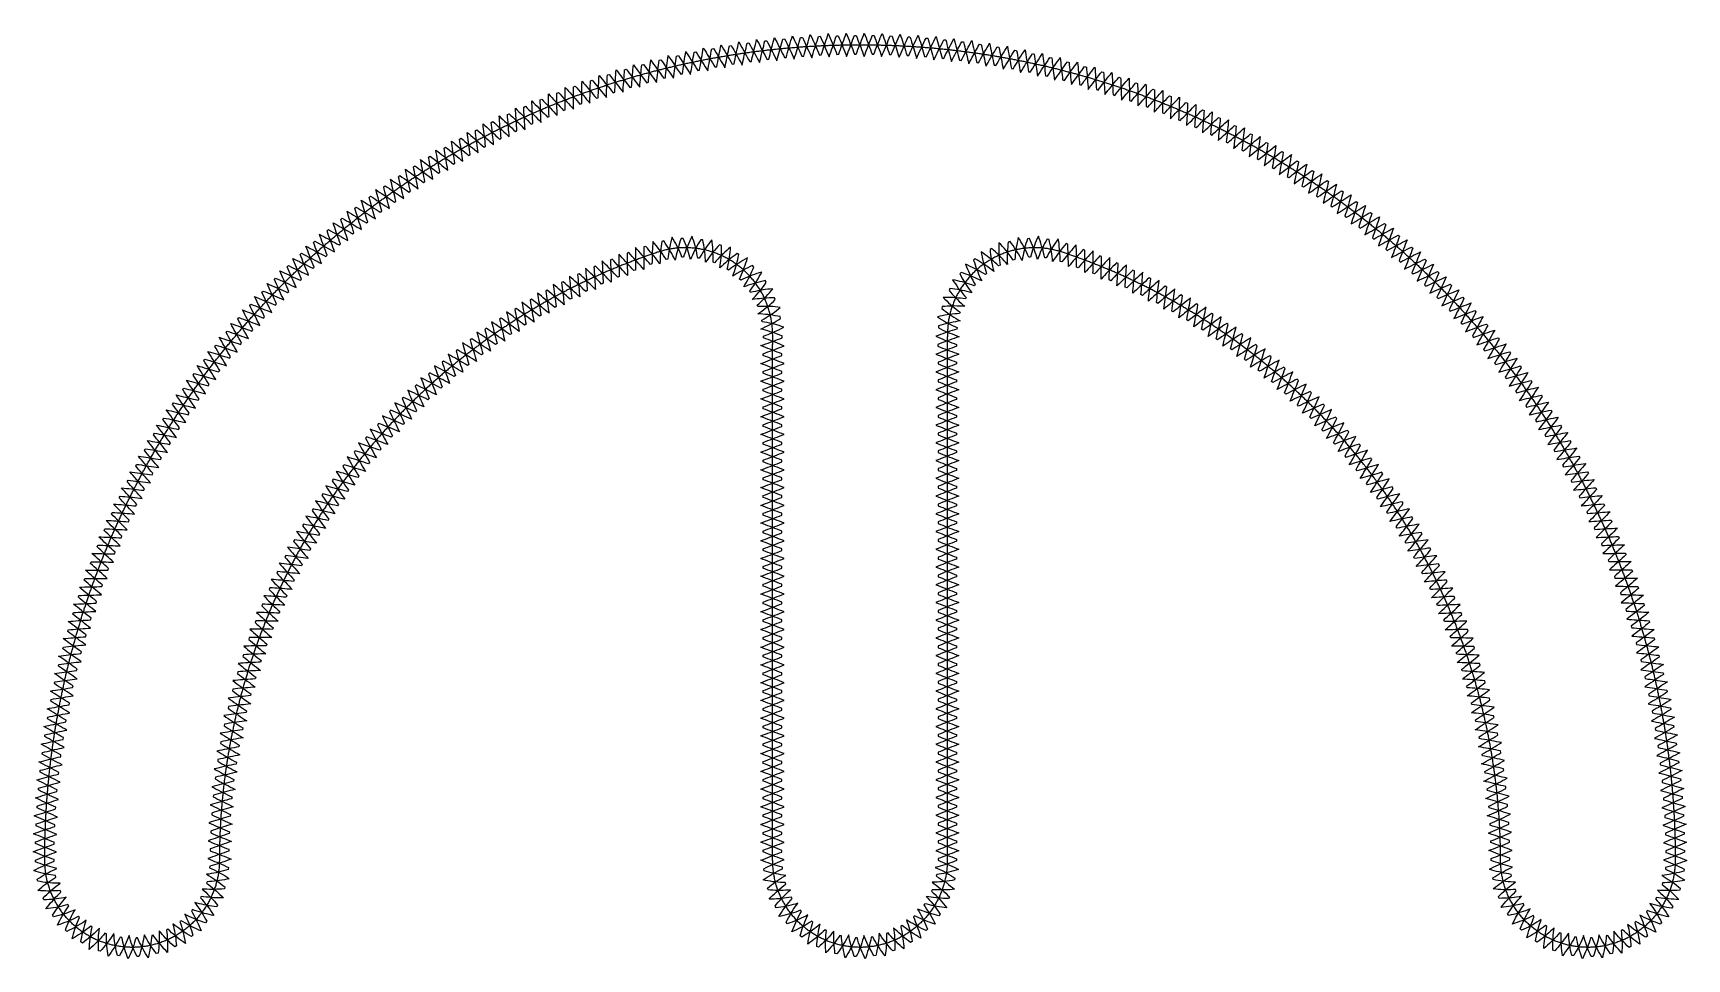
# Model space of a CAD drawing. Header units: metres. Extents: x -142 to 142, y -17 to 142.
import ezdxf

# ---------------------------------------------------------------- set-up
doc = ezdxf.new("R2010")
doc.units = ezdxf.units.M
for name, color, linetype in [('contour', 1, 'Continuous'), ('inner', 5, 'Continuous'), ('outer', 3, 'Continuous')]:
    doc.layers.add(name, color=color, linetype=linetype)

msp = doc.modelspace()

# ---------------------------------------------------------------- linework, layer by layer
at = {"layer": 'contour'}
msp.add_lwpolyline([(-15, 0), (-15.01, 0.19), (-15.01, 0.38), (-15.01, 0.57), (-15.01, 0.76), (-15.01, 0.95), (-15.02, 1.14), (-15.01, 1.33), (-15.01, 1.52), (-15.01, 1.71), (-15.01, 1.9), (-15.01, 2.09), (-15.01, 2.28), (-15.01, 2.47), (-15, 2.66), (-15, 2.85), (-15, 3.04), (-15, 3.23), (-15, 3.42), (-15, 3.61), (-15, 3.8), (-15, 3.99), (-15, 4.18), (-15, 4.36), (-15, 4.55), (-15, 4.74), (-15, 4.93), (-15, 5.12), (-15, 5.31), (-15, 5.5), (-15, 5.69), (-15, 5.88), (-15, 6.07), (-15, 6.26), (-15, 6.45), (-15, 6.64), (-15, 6.83), (-15, 7.02), (-15, 7.21), (-15, 7.4), (-15, 7.59), (-15, 7.78), (-15, 7.97), (-15, 8.16), (-15, 8.35), (-15, 8.54), (-15, 8.73), (-15, 8.92), (-15, 9.11), (-15, 9.3), (-15, 9.49), (-15, 9.68), (-15, 9.87), (-15, 10.06), (-15, 10.25), (-15, 10.44), (-15, 10.63), (-15, 10.82), (-15, 11.01), (-15, 11.2), (-15, 11.39), (-15, 11.58), (-15, 11.77), (-15, 11.96), (-15, 12.15), (-15, 12.34), (-15, 12.53), (-15, 12.72), (-15, 12.9), (-15, 13.09), (-15, 13.28), (-15, 13.47), (-15, 13.66), (-15, 13.85), (-15, 14.04), (-15, 14.23), (-15, 14.42), (-15, 14.61), (-15, 14.8), (-15, 14.99), (-15, 15.18), (-15, 15.37), (-15, 15.56), (-15, 15.75), (-15, 15.94), (-15, 16.13), (-15, 16.32), (-15, 16.51), (-15, 16.7), (-15, 16.89), (-15, 17.08), (-15, 17.27), (-15, 17.46), (-15, 17.65), (-15, 17.84), (-15, 18.03), (-15, 18.22), (-15, 18.41), (-15, 18.6), (-15, 18.79), (-15, 18.98), (-15, 19.17), (-15, 19.36), (-15, 19.55), (-15, 19.74), (-15, 19.93), (-15, 20.12), (-15, 20.31), (-15, 20.5), (-15, 20.69), (-15, 20.88), (-15, 21.07), (-15, 21.26), (-15, 21.45), (-15, 21.63), (-15, 21.82), (-15, 22.01), (-15, 22.2), (-15, 22.39), (-15, 22.58), (-15, 22.77), (-15, 22.96), (-15, 23.15), (-15, 23.34), (-15, 23.53), (-15, 23.72), (-15, 23.91), (-15, 24.1), (-15, 24.29), (-15, 24.48), (-15, 24.67), (-15, 24.86), (-15, 25.05), (-15, 25.24), (-15, 25.43), (-15, 25.62), (-15, 25.81), (-15, 26), (-15, 26.19), (-15, 26.38), (-15, 26.57), (-15, 26.76), (-15, 26.95), (-15, 27.14), (-15, 27.33), (-15, 27.52), (-15, 27.71), (-15, 27.9), (-15, 28.09), (-15, 28.28), (-15, 28.47), (-15, 28.66), (-15, 28.85), (-15, 29.04), (-15, 29.23), (-15, 29.42), (-15, 29.61), (-15, 29.8), (-15, 29.99), (-15, 30.17), (-15, 30.36), (-15, 30.55), (-15, 30.74), (-15, 30.93), (-15, 31.12), (-15, 31.31), (-15, 31.5), (-15, 31.69), (-15, 31.88), (-15, 32.07), (-15, 32.26), (-15, 32.45), (-15, 32.64), (-15, 32.83), (-15, 33.02), (-15, 33.21), (-15, 33.4), (-15, 33.59), (-15, 33.78), (-15, 33.97), (-15, 34.16), (-15, 34.35), (-15, 34.54), (-15, 34.73), (-15, 34.92), (-15, 35.11), (-15, 35.3), (-15, 35.49), (-15, 35.68), (-15, 35.87), (-15, 36.06), (-15, 36.25), (-15, 36.44), (-15, 36.63), (-15, 36.82), (-15, 37.01), (-15, 37.2), (-15, 37.39), (-15, 37.58), (-15, 37.77), (-15, 37.96), (-15, 38.15), (-15, 38.34), (-15, 38.53), (-15, 38.71), (-15, 38.9), (-15, 39.09), (-15, 39.28), (-15, 39.47), (-15, 39.66), (-15, 39.85), (-15, 40.04), (-15, 40.23), (-15, 40.42), (-15, 40.61), (-15, 40.8), (-15, 40.99), (-15, 41.18), (-15, 41.37), (-15, 41.56), (-15, 41.75), (-15, 41.94), (-15, 42.13), (-15, 42.32), (-15, 42.51), (-15, 42.7), (-15, 42.89), (-15, 43.08), (-15, 43.27), (-15, 43.46), (-15, 43.65), (-15, 43.84), (-15, 44.03), (-15, 44.22), (-15, 44.41), (-15, 44.6), (-15, 44.79), (-15, 44.98), (-15, 45.17), (-15, 45.36), (-15, 45.55), (-15, 45.74), (-15, 45.93), (-15, 46.12), (-15, 46.31), (-15, 46.5), (-15, 46.69), (-15, 46.88), (-15, 47.07), (-15, 47.25), (-15, 47.44), (-15, 47.63), (-15, 47.82), (-15, 48.01), (-15, 48.2), (-15, 48.39), (-15, 48.58), (-15, 48.77), (-15, 48.96), (-15, 49.15), (-15, 49.34), (-15, 49.53), (-15, 49.72), (-15, 49.91), (-15, 50.1), (-15, 50.29), (-15, 50.48), (-15, 50.67), (-15, 50.86), (-15, 51.05), (-15, 51.24), (-15, 51.43), (-15, 51.62), (-15, 51.81), (-15, 52), (-15, 52.19), (-15, 52.38), (-15, 52.57), (-15, 52.76), (-15, 52.95), (-15, 53.14), (-15, 53.33), (-15, 53.52), (-15, 53.71), (-15, 53.9), (-15, 54.09), (-15, 54.28), (-15, 54.47), (-15, 54.66), (-15, 54.85), (-15, 55.04), (-15, 55.23), (-15, 55.42), (-15, 55.61), (-15, 55.79), (-15, 55.98), (-15, 56.17), (-15, 56.36), (-15, 56.55), (-15, 56.74), (-15, 56.93), (-15, 57.12), (-15, 57.31), (-15, 57.5), (-15, 57.69), (-15, 57.88), (-15, 58.07), (-15, 58.26), (-15, 58.45), (-15, 58.64), (-15, 58.83), (-15, 59.02), (-15, 59.21), (-15, 59.4), (-15, 59.59), (-15, 59.78), (-15, 59.97), (-15, 60.16), (-15, 60.35), (-15, 60.54), (-15, 60.73), (-15, 60.92), (-15, 61.11), (-15, 61.3), (-15, 61.49), (-15, 61.68), (-15, 61.87), (-15, 62.06), (-15, 62.25), (-15, 62.44), (-15, 62.63), (-15, 62.82), (-15, 63.01), (-15, 63.2), (-15, 63.39), (-15, 63.58), (-15, 63.77), (-15, 63.96), (-15, 64.15), (-15, 64.34), (-15, 64.52), (-15, 64.71), (-15, 64.9), (-15, 65.09), (-15, 65.28), (-15, 65.47), (-15, 65.66), (-15, 65.85), (-15, 66.04), (-15, 66.23), (-15, 66.42), (-15, 66.61), (-15, 66.8), (-15, 66.99), (-15, 67.18), (-15, 67.37), (-15, 67.56), (-15, 67.75), (-15, 67.94), (-15, 68.13), (-15, 68.32), (-15, 68.51), (-15, 68.7), (-15, 68.89), (-15, 69.08), (-15, 69.27), (-15, 69.46), (-15, 69.65), (-15, 69.84), (-15, 70.03), (-15, 70.22), (-15, 70.41), (-15, 70.6), (-15, 70.79), (-15, 70.98), (-15, 71.17), (-15, 71.36), (-15, 71.55), (-15, 71.74), (-15, 71.93), (-15, 72.12), (-15, 72.31), (-15, 72.5), (-15, 72.69), (-15, 72.88), (-15, 73.06), (-15, 73.25), (-15, 73.44), (-15, 73.63), (-15, 73.82), (-15, 74.01), (-15, 74.2), (-15, 74.39), (-15, 74.58), (-15, 74.77), (-15, 74.96), (-15, 75.15), (-15, 75.34), (-15, 75.53), (-15, 75.72), (-15, 75.91), (-15, 76.1), (-15, 76.29), (-15, 76.48), (-15, 76.67), (-15, 76.86), (-15, 77.05), (-15, 77.24), (-15, 77.43), (-15, 77.62), (-15, 77.81), (-15, 78), (-15, 78.19), (-15, 78.38), (-15, 78.57), (-15, 78.76), (-15, 78.95), (-15, 79.14), (-15, 79.33), (-15, 79.52), (-15, 79.71), (-15, 79.9), (-15, 80.09), (-15, 80.28), (-15, 80.47), (-15, 80.66), (-15, 80.85), (-15, 81.04), (-15, 81.23), (-15, 81.42), (-15, 81.6), (-15, 81.79), (-15, 81.98), (-15, 82.17), (-15, 82.36), (-15, 82.55), (-15, 82.74), (-15, 82.93), (-15, 83.12), (-15, 83.31), (-15, 83.5), (-15, 83.69), (-15, 83.88), (-15, 84.07), (-15, 84.26), (-15, 84.45), (-15, 84.64), (-15, 84.83), (-15, 85.02), (-15, 85.21), (-15, 85.4), (-15, 85.59), (-15, 85.78), (-15, 85.97), (-15, 86.16), (-15, 86.35), (-15, 86.54), (-15.01, 86.73), (-15.01, 86.92), (-15.01, 87.11), (-15, 87.3), (-15, 87.49), (-15, 87.68), (-15, 87.87), (-15, 88.06), (-15, 88.25), (-15, 88.44), (-14.99, 88.63), (-14.99, 88.82), (-14.99, 89.01), (-14.99, 89.2), (-14.99, 89.39), (-14.99, 89.58), (-14.99, 89.77), (-14.99, 89.96), (-14.99, 90.15), (-15, 90.34), (-15, 90.53), (-15.01, 90.71), (-15.02, 90.9), (-15.03, 91.09), (-15.04, 91.28), (-15.06, 91.47), (-15.08, 91.66), (-15.1, 91.85), (-15.12, 92.04), (-15.15, 92.23), (-15.18, 92.41), (-15.21, 92.6), (-15.24, 92.79), (-15.27, 92.97), (-15.31, 93.16), (-15.35, 93.35), (-15.39, 93.53), (-15.43, 93.72), (-15.48, 93.9), (-15.53, 94.08), (-15.58, 94.27), (-15.63, 94.45), (-15.69, 94.63), (-15.75, 94.81), (-15.81, 94.99), (-15.87, 95.17), (-15.93, 95.35), (-16, 95.53), (-16.07, 95.7), (-16.14, 95.88), (-16.21, 96.05), (-16.29, 96.23), (-16.37, 96.4), (-16.45, 96.57), (-16.53, 96.74), (-16.62, 96.91), (-16.7, 97.08), (-16.79, 97.25), (-16.88, 97.42), (-16.98, 97.58), (-17.07, 97.74), (-17.17, 97.91), (-17.27, 98.07), (-17.37, 98.23), (-17.47, 98.39), (-17.58, 98.55), (-17.69, 98.7), (-17.8, 98.86), (-17.91, 99.01), (-18.02, 99.16), (-18.13, 99.32), (-18.25, 99.46), (-18.37, 99.61), (-18.49, 99.76), (-18.61, 99.9), (-18.74, 100.05), (-18.86, 100.19), (-18.99, 100.33), (-19.12, 100.47), (-19.25, 100.6), (-19.39, 100.74), (-19.52, 100.87), (-19.66, 101), (-19.8, 101.13), (-19.94, 101.26), (-20.08, 101.39), (-20.22, 101.51), (-20.37, 101.64), (-20.51, 101.76), (-20.66, 101.88), (-20.81, 101.99), (-20.96, 102.11), (-21.11, 102.22), (-21.27, 102.33), (-21.42, 102.44), (-21.58, 102.55), (-21.74, 102.66), (-21.89, 102.76), (-22.05, 102.86), (-22.22, 102.96), (-22.38, 103.06), (-22.54, 103.15), (-22.71, 103.25), (-22.87, 103.34), (-23.04, 103.43), (-23.21, 103.51), (-23.38, 103.6), (-23.55, 103.68), (-23.72, 103.76), (-23.9, 103.84), (-24.07, 103.92), (-24.25, 103.99), (-24.42, 104.06), (-24.6, 104.13), (-24.77, 104.2), (-24.95, 104.26), (-25.13, 104.33), (-25.31, 104.39), (-25.49, 104.45), (-25.67, 104.5), (-25.86, 104.55), (-26.04, 104.61), (-26.22, 104.65), (-26.41, 104.7), (-26.59, 104.75), (-26.78, 104.79), (-26.96, 104.83), (-27.15, 104.86), (-27.33, 104.9), (-27.52, 104.93), (-27.71, 104.96), (-27.9, 104.99), (-28.08, 105.02), (-28.27, 105.04), (-28.46, 105.06), (-28.65, 105.08), (-28.84, 105.09), (-29.03, 105.11), (-29.22, 105.12), (-29.41, 105.13), (-29.6, 105.14), (-29.79, 105.14), (-29.98, 105.14), (-30.17, 105.14), (-30.36, 105.14), (-30.55, 105.13), (-30.74, 105.12), (-30.93, 105.11), (-31.12, 105.1), (-31.3, 105.08), (-31.49, 105.07), (-31.68, 105.04), (-31.87, 105.02), (-32.06, 104.99), (-32.24, 104.97), (-32.43, 104.93), (-32.62, 104.9), (-32.8, 104.87), (-32.99, 104.83), (-33.18, 104.79), (-33.36, 104.75), (-33.55, 104.7), (-33.73, 104.66), (-33.91, 104.61), (-34.1, 104.56), (-34.28, 104.51), (-34.46, 104.46), (-34.64, 104.4), (-34.83, 104.35), (-35.01, 104.29), (-35.19, 104.23), (-35.37, 104.17), (-35.55, 104.11), (-35.73, 104.05), (-35.91, 103.99), (-36.09, 103.93), (-36.26, 103.86), (-36.44, 103.8), (-36.62, 103.73), (-36.8, 103.67), (-36.98, 103.6), (-37.16, 103.54), (-37.33, 103.47), (-37.51, 103.41), (-37.69, 103.34), (-37.87, 103.27), (-38.05, 103.21), (-38.22, 103.14), (-38.4, 103.08), (-38.58, 103.01), (-38.76, 102.94), (-38.93, 102.88), (-39.11, 102.81), (-39.29, 102.74), (-39.47, 102.67), (-39.64, 102.61), (-39.82, 102.54), (-40, 102.47), (-40.18, 102.4), (-40.35, 102.33), (-40.53, 102.26), (-40.71, 102.19), (-40.88, 102.12), (-41.06, 102.05), (-41.23, 101.98), (-41.41, 101.91), (-41.59, 101.84), (-41.76, 101.77), (-41.94, 101.69), (-42.11, 101.62), (-42.29, 101.55), (-42.46, 101.47), (-42.64, 101.4), (-42.81, 101.33), (-42.99, 101.25), (-43.16, 101.18), (-43.34, 101.1), (-43.51, 101.03), (-43.68, 100.95), (-43.86, 100.88), (-44.03, 100.8), (-44.21, 100.73), (-44.38, 100.65), (-44.55, 100.57), (-44.73, 100.5), (-44.9, 100.42), (-45.07, 100.34), (-45.25, 100.26), (-45.42, 100.19), (-45.59, 100.11), (-45.76, 100.03), (-45.94, 99.95), (-46.11, 99.87), (-46.28, 99.79), (-46.45, 99.71), (-46.63, 99.63), (-46.8, 99.55), (-46.97, 99.47), (-47.14, 99.39), (-47.31, 99.31), (-47.48, 99.22), (-47.65, 99.14), (-47.83, 99.06), (-48, 98.98), (-48.17, 98.89), (-48.34, 98.81), (-48.51, 98.73), (-48.68, 98.64), (-48.85, 98.56), (-49.02, 98.47), (-49.19, 98.39), (-49.36, 98.3), (-49.53, 98.22), (-49.7, 98.13), (-49.87, 98.05), (-50.04, 97.96), (-50.2, 97.88), (-50.37, 97.79), (-50.54, 97.7), (-50.71, 97.61), (-50.88, 97.53), (-51.05, 97.44), (-51.21, 97.35), (-51.38, 97.26), (-51.55, 97.17), (-51.72, 97.08), (-51.89, 96.99), (-52.05, 96.9), (-52.22, 96.81), (-52.39, 96.72), (-52.55, 96.63), (-52.72, 96.54), (-52.89, 96.45), (-53.05, 96.36), (-53.22, 96.27), (-53.38, 96.18), (-53.55, 96.08), (-53.72, 95.99), (-53.88, 95.9), (-54.05, 95.81), (-54.21, 95.71), (-54.38, 95.62), (-54.54, 95.53), (-54.71, 95.43), (-54.87, 95.34), (-55.04, 95.24), (-55.2, 95.15), (-55.36, 95.05), (-55.53, 94.96), (-55.69, 94.86), (-55.86, 94.76), (-56.02, 94.67), (-56.18, 94.57), (-56.35, 94.47), (-56.51, 94.38), (-56.67, 94.28), (-56.83, 94.18), (-57, 94.08), (-57.16, 93.98), (-57.32, 93.88), (-57.48, 93.79), (-57.64, 93.69), (-57.81, 93.59), (-57.97, 93.49), (-58.13, 93.39), (-58.29, 93.29), (-58.45, 93.19), (-58.61, 93.08), (-58.77, 92.98), (-58.93, 92.88), (-59.09, 92.78), (-59.25, 92.68), (-59.41, 92.58), (-59.57, 92.47), (-59.73, 92.37), (-59.89, 92.27), (-60.05, 92.16), (-60.21, 92.06), (-60.37, 91.96), (-60.53, 91.85), (-60.68, 91.75), (-60.84, 91.64), (-61, 91.54), (-61.16, 91.43), (-61.32, 91.33), (-61.47, 91.22), (-61.63, 91.11), (-61.79, 91.01), (-61.94, 90.9), (-62.1, 90.79), (-62.26, 90.69), (-62.41, 90.58), (-62.57, 90.47), (-62.73, 90.36), (-62.88, 90.25), (-63.04, 90.15), (-63.19, 90.04), (-63.35, 89.93), (-63.5, 89.82), (-63.66, 89.71), (-63.81, 89.6), (-63.97, 89.49), (-64.12, 89.38), (-64.28, 89.27), (-64.43, 89.16), (-64.58, 89.05), (-64.74, 88.93), (-64.89, 88.82), (-65.04, 88.71), (-65.2, 88.6), (-65.35, 88.48), (-65.5, 88.37), (-65.65, 88.26), (-65.81, 88.15), (-65.96, 88.03), (-66.11, 87.92), (-66.26, 87.8), (-66.41, 87.69), (-66.56, 87.57), (-66.71, 87.46), (-66.87, 87.34), (-67.02, 87.23), (-67.17, 87.11), (-67.32, 87), (-67.47, 86.88), (-67.62, 86.76), (-67.77, 86.65), (-67.92, 86.53), (-68.06, 86.41), (-68.21, 86.3), (-68.36, 86.18), (-68.51, 86.06), (-68.66, 85.94), (-68.81, 85.82), (-68.96, 85.7), (-69.1, 85.58), (-69.25, 85.47), (-69.4, 85.35), (-69.55, 85.23), (-69.69, 85.11), (-69.84, 84.99), (-69.99, 84.86), (-70.13, 84.74), (-70.28, 84.62), (-70.42, 84.5), (-70.57, 84.38), (-70.71, 84.26), (-70.86, 84.14), (-71.01, 84.01), (-71.15, 83.89), (-71.29, 83.77), (-71.44, 83.64), (-71.58, 83.52), (-71.73, 83.4), (-71.87, 83.27), (-72.01, 83.15), (-72.16, 83.03), (-72.3, 82.9), (-72.44, 82.78), (-72.59, 82.65), (-72.73, 82.53), (-72.87, 82.4), (-73.01, 82.27), (-73.16, 82.15), (-73.3, 82.02), (-73.44, 81.9), (-73.58, 81.77), (-73.72, 81.64), (-73.86, 81.51), (-74, 81.39), (-74.14, 81.26), (-74.28, 81.13), (-74.42, 81), (-74.56, 80.87), (-74.7, 80.74), (-74.84, 80.62), (-74.98, 80.49), (-75.12, 80.36), (-75.26, 80.23), (-75.39, 80.1), (-75.53, 79.97), (-75.67, 79.84), (-75.81, 79.71), (-75.95, 79.58), (-76.08, 79.44), (-76.22, 79.31), (-76.36, 79.18), (-76.49, 79.05), (-76.63, 78.92), (-76.77, 78.78), (-76.9, 78.65), (-77.04, 78.52), (-77.17, 78.39), (-77.31, 78.25), (-77.44, 78.12), (-77.58, 77.99), (-77.71, 77.85), (-77.85, 77.72), (-77.98, 77.58), (-78.11, 77.45), (-78.25, 77.31), (-78.38, 77.18), (-78.51, 77.04), (-78.65, 76.91), (-78.78, 76.77), (-78.91, 76.64), (-79.04, 76.5), (-79.17, 76.36), (-79.31, 76.23), (-79.44, 76.09), (-79.57, 75.95), (-79.7, 75.82), (-79.83, 75.68), (-79.96, 75.54), (-80.09, 75.4), (-80.22, 75.26), (-80.35, 75.12), (-80.48, 74.99), (-80.61, 74.85), (-80.74, 74.71), (-80.87, 74.57), (-81, 74.43), (-81.12, 74.29), (-81.25, 74.15), (-81.38, 74.01), (-81.51, 73.87), (-81.63, 73.73), (-81.76, 73.59), (-81.89, 73.45), (-82.02, 73.3), (-82.14, 73.16), (-82.27, 73.02), (-82.39, 72.88), (-82.52, 72.74), (-82.64, 72.59), (-82.77, 72.45), (-82.89, 72.31), (-83.02, 72.17), (-83.14, 72.02), (-83.27, 71.88), (-83.39, 71.73), (-83.52, 71.59), (-83.64, 71.45), (-83.76, 71.3), (-83.88, 71.16), (-84.01, 71.01), (-84.13, 70.87), (-84.25, 70.72), (-84.37, 70.58), (-84.5, 70.43), (-84.62, 70.29), (-84.74, 70.14), (-84.86, 69.99), (-84.98, 69.85), (-85.1, 69.7), (-85.22, 69.55), (-85.34, 69.41), (-85.46, 69.26), (-85.58, 69.11), (-85.7, 68.96), (-85.82, 68.81), (-85.94, 68.67), (-86.05, 68.52), (-86.17, 68.37), (-86.29, 68.22), (-86.41, 68.07), (-86.52, 67.92), (-86.64, 67.77), (-86.76, 67.62), (-86.87, 67.47), (-86.99, 67.32), (-87.11, 67.17), (-87.22, 67.02), (-87.34, 66.87), (-87.45, 66.72), (-87.57, 66.57), (-87.68, 66.42), (-87.8, 66.27), (-87.91, 66.12), (-88.03, 65.97), (-88.14, 65.81), (-88.25, 65.66), (-88.37, 65.51), (-88.48, 65.36), (-88.59, 65.2), (-88.7, 65.05), (-88.82, 64.9), (-88.93, 64.74), (-89.04, 64.59), (-89.15, 64.44), (-89.26, 64.28), (-89.37, 64.13), (-89.48, 63.97), (-89.59, 63.82), (-89.7, 63.67), (-89.81, 63.51), (-89.92, 63.36), (-90.03, 63.2), (-90.14, 63.04), (-90.25, 62.89), (-90.36, 62.73), (-90.47, 62.58), (-90.57, 62.42), (-90.68, 62.26), (-90.79, 62.11), (-90.9, 61.95), (-91, 61.79), (-91.11, 61.64), (-91.21, 61.48), (-91.32, 61.32), (-91.43, 61.17), (-91.53, 61.01), (-91.64, 60.85), (-91.74, 60.69), (-91.85, 60.53), (-91.95, 60.37), (-92.05, 60.22), (-92.16, 60.06), (-92.26, 59.9), (-92.37, 59.74), (-92.47, 59.58), (-92.57, 59.42), (-92.67, 59.26), (-92.78, 59.1), (-92.88, 58.94), (-92.98, 58.78), (-93.08, 58.62), (-93.18, 58.46), (-93.28, 58.3), (-93.38, 58.14), (-93.48, 57.97), (-93.58, 57.81), (-93.68, 57.65), (-93.78, 57.49), (-93.88, 57.33), (-93.98, 57.17), (-94.08, 57), (-94.18, 56.84), (-94.27, 56.68), (-94.37, 56.52), (-94.47, 56.35), (-94.57, 56.19), (-94.66, 56.03), (-94.76, 55.86), (-94.86, 55.7), (-94.95, 55.54), (-95.05, 55.37), (-95.14, 55.21), (-95.24, 55.04), (-95.33, 54.88), (-95.43, 54.72), (-95.52, 54.55), (-95.61, 54.39), (-95.71, 54.22), (-95.8, 54.06), (-95.9, 53.89), (-95.99, 53.72), (-96.08, 53.56), (-96.17, 53.39), (-96.26, 53.23), (-96.36, 53.06), (-96.45, 52.89), (-96.54, 52.73), (-96.63, 52.56), (-96.72, 52.39), (-96.81, 52.23), (-96.9, 52.06), (-96.99, 51.89), (-97.08, 51.73), (-97.17, 51.56), (-97.26, 51.39), (-97.35, 51.22), (-97.43, 51.05), (-97.52, 50.89), (-97.61, 50.72), (-97.7, 50.55), (-97.78, 50.38), (-97.87, 50.21), (-97.96, 50.04), (-98.04, 49.87), (-98.13, 49.71), (-98.22, 49.54), (-98.3, 49.37), (-98.39, 49.2), (-98.47, 49.03), (-98.55, 48.86), (-98.64, 48.69), (-98.72, 48.52), (-98.81, 48.35), (-98.89, 48.18), (-98.97, 48), (-99.06, 47.83), (-99.14, 47.66), (-99.22, 47.49), (-99.3, 47.32), (-99.38, 47.15), (-99.46, 46.98), (-99.54, 46.81), (-99.63, 46.63), (-99.71, 46.46), (-99.79, 46.29), (-99.87, 46.12), (-99.94, 45.95), (-100.02, 45.77), (-100.1, 45.6), (-100.18, 45.43), (-100.26, 45.25), (-100.34, 45.08), (-100.42, 44.91), (-100.49, 44.74), (-100.57, 44.56), (-100.65, 44.39), (-100.72, 44.21), (-100.8, 44.04), (-100.87, 43.87), (-100.95, 43.69), (-101.03, 43.52), (-101.1, 43.34), (-101.18, 43.17), (-101.25, 42.99), (-101.32, 42.82), (-101.4, 42.65), (-101.47, 42.47), (-101.54, 42.3), (-101.62, 42.12), (-101.69, 41.94), (-101.76, 41.77), (-101.83, 41.59), (-101.9, 41.42), (-101.98, 41.24), (-102.05, 41.07), (-102.12, 40.89), (-102.19, 40.71), (-102.26, 40.54), (-102.33, 40.36), (-102.4, 40.18), (-102.47, 40.01), (-102.54, 39.83), (-102.6, 39.65), (-102.67, 39.48), (-102.74, 39.3), (-102.81, 39.12), (-102.88, 38.94), (-102.94, 38.77), (-103.01, 38.59), (-103.08, 38.41), (-103.14, 38.23), (-103.21, 38.06), (-103.27, 37.88), (-103.34, 37.7), (-103.4, 37.52), (-103.47, 37.34), (-103.53, 37.16), (-103.6, 36.99), (-103.66, 36.81), (-103.72, 36.63), (-103.79, 36.45), (-103.85, 36.27), (-103.91, 36.09), (-103.97, 35.91), (-104.03, 35.73), (-104.1, 35.55), (-104.16, 35.37), (-104.22, 35.19), (-104.28, 35.01), (-104.34, 34.83), (-104.4, 34.65), (-104.46, 34.47), (-104.52, 34.29), (-104.58, 34.11), (-104.64, 33.93), (-104.69, 33.75), (-104.75, 33.57), (-104.81, 33.39), (-104.87, 33.21), (-104.92, 33.03), (-104.98, 32.85), (-105.04, 32.67), (-105.09, 32.48), (-105.15, 32.3), (-105.21, 32.12), (-105.26, 31.94), (-105.32, 31.76), (-105.37, 31.58), (-105.42, 31.39), (-105.48, 31.21), (-105.53, 31.03), (-105.59, 30.85), (-105.64, 30.67), (-105.69, 30.48), (-105.74, 30.3), (-105.8, 30.12), (-105.85, 29.94), (-105.9, 29.75), (-105.95, 29.57), (-106, 29.39), (-106.05, 29.21), (-106.1, 29.02), (-106.15, 28.84), (-106.2, 28.66), (-106.25, 28.47), (-106.3, 28.29), (-106.35, 28.11), (-106.4, 27.92), (-106.45, 27.74), (-106.49, 27.56), (-106.54, 27.37), (-106.59, 27.19), (-106.63, 27), (-106.68, 26.82), (-106.73, 26.64), (-106.77, 26.45), (-106.82, 26.27), (-106.86, 26.08), (-106.91, 25.9), (-106.95, 25.71), (-107, 25.53), (-107.04, 25.34), (-107.08, 25.16), (-107.13, 24.97), (-107.17, 24.79), (-107.21, 24.61), (-107.26, 24.42), (-107.3, 24.24), (-107.34, 24.05), (-107.38, 23.86), (-107.42, 23.68), (-107.46, 23.49), (-107.5, 23.31), (-107.54, 23.12), (-107.58, 22.94), (-107.62, 22.75), (-107.66, 22.57), (-107.7, 22.38), (-107.74, 22.19), (-107.78, 22.01), (-107.81, 21.82), (-107.85, 21.64), (-107.89, 21.45), (-107.93, 21.26), (-107.96, 21.08), (-108, 20.89), (-108.03, 20.71), (-108.07, 20.52), (-108.1, 20.33), (-108.14, 20.15), (-108.17, 19.96), (-108.21, 19.77), (-108.24, 19.59), (-108.28, 19.4), (-108.31, 19.21), (-108.34, 19.03), (-108.37, 18.84), (-108.41, 18.65), (-108.44, 18.46), (-108.47, 18.28), (-108.5, 18.09), (-108.53, 17.9), (-108.56, 17.72), (-108.59, 17.53), (-108.62, 17.34), (-108.65, 17.15), (-108.68, 16.97), (-108.71, 16.78), (-108.74, 16.59), (-108.77, 16.4), (-108.8, 16.22), (-108.83, 16.03), (-108.85, 15.84), (-108.88, 15.65), (-108.91, 15.46), (-108.93, 15.28), (-108.96, 15.09), (-108.99, 14.9), (-109.01, 14.71), (-109.04, 14.52), (-109.06, 14.34), (-109.09, 14.15), (-109.11, 13.96), (-109.13, 13.77), (-109.16, 13.58), (-109.18, 13.4), (-109.2, 13.21), (-109.23, 13.02), (-109.25, 12.83), (-109.27, 12.64), (-109.29, 12.45), (-109.31, 12.26), (-109.34, 12.08), (-109.36, 11.89), (-109.38, 11.7), (-109.4, 11.51), (-109.42, 11.32), (-109.44, 11.13), (-109.45, 10.94), (-109.47, 10.75), (-109.49, 10.57), (-109.51, 10.38), (-109.53, 10.19), (-109.54, 10), (-109.56, 9.81), (-109.58, 9.62), (-109.59, 9.43), (-109.61, 9.24), (-109.63, 9.05), (-109.64, 8.86), (-109.66, 8.68), (-109.67, 8.49), (-109.69, 8.3), (-109.7, 8.11), (-109.71, 7.92), (-109.73, 7.73), (-109.74, 7.54), (-109.75, 7.35), (-109.77, 7.16), (-109.78, 6.97), (-109.79, 6.78), (-109.8, 6.59), (-109.81, 6.4), (-109.82, 6.21), (-109.84, 6.02), (-109.85, 5.83), (-109.86, 5.64), (-109.87, 5.46), (-109.87, 5.27), (-109.88, 5.08), (-109.89, 4.89), (-109.9, 4.7), (-109.91, 4.51), (-109.92, 4.32), (-109.92, 4.13), (-109.93, 3.94), (-109.94, 3.75), (-109.94, 3.56), (-109.95, 3.37), (-109.95, 3.18), (-109.96, 2.99), (-109.96, 2.8), (-109.97, 2.61), (-109.97, 2.42), (-109.97, 2.23), (-109.98, 2.04), (-109.98, 1.85), (-109.98, 1.66), (-109.99, 1.47), (-109.99, 1.28), (-109.99, 1.09), (-110, 0.9), (-110, 0.71), (-110, 0.52), (-110, 0.33), (-110.01, 0.14), (-110.01, -0.05), (-110.02, -0.24), (-110.02, -0.43), (-110.03, -0.62), (-110.04, -0.81), (-110.05, -0.99), (-110.06, -1.18), (-110.07, -1.37), (-110.09, -1.56), (-110.11, -1.75), (-110.13, -1.94), (-110.15, -2.13), (-110.18, -2.31), (-110.21, -2.5), (-110.24, -2.69), (-110.27, -2.87), (-110.31, -3.06), (-110.35, -3.25), (-110.39, -3.43), (-110.44, -3.62), (-110.48, -3.8), (-110.53, -3.98), (-110.59, -4.17), (-110.64, -4.35), (-110.7, -4.53), (-110.76, -4.71), (-110.82, -4.89), (-110.88, -5.07), (-110.95, -5.25), (-111.02, -5.42), (-111.09, -5.6), (-111.16, -5.78), (-111.23, -5.95), (-111.31, -6.12), (-111.39, -6.3), (-111.47, -6.47), (-111.55, -6.64), (-111.64, -6.81), (-111.72, -6.98), (-111.81, -7.15), (-111.9, -7.31), (-112, -7.48), (-112.09, -7.64), (-112.19, -7.8), (-112.29, -7.96), (-112.39, -8.12), (-112.49, -8.28), (-112.6, -8.44), (-112.71, -8.6), (-112.82, -8.75), (-112.93, -8.91), (-113.04, -9.06), (-113.16, -9.21), (-113.28, -9.36), (-113.4, -9.5), (-113.52, -9.65), (-113.64, -9.8), (-113.76, -9.94), (-113.89, -10.08), (-114.02, -10.22), (-114.15, -10.36), (-114.28, -10.49), (-114.42, -10.63), (-114.55, -10.76), (-114.69, -10.89), (-114.83, -11.02), (-114.97, -11.15), (-115.11, -11.28), (-115.25, -11.4), (-115.4, -11.52), (-115.54, -11.64), (-115.69, -11.76), (-115.84, -11.88), (-115.99, -11.99), (-116.14, -12.11), (-116.3, -12.22), (-116.45, -12.33), (-116.61, -12.43), (-116.77, -12.54), (-116.93, -12.64), (-117.09, -12.74), (-117.25, -12.84), (-117.41, -12.94), (-117.58, -13.03), (-117.74, -13.13), (-117.91, -13.22), (-118.08, -13.31), (-118.25, -13.39), (-118.42, -13.48), (-118.59, -13.56), (-118.76, -13.64), (-118.93, -13.72), (-119.11, -13.79), (-119.28, -13.87), (-119.46, -13.94), (-119.63, -14.01), (-119.81, -14.07), (-119.99, -14.14), (-120.17, -14.2), (-120.35, -14.26), (-120.53, -14.32), (-120.71, -14.37), (-120.89, -14.43), (-121.08, -14.48), (-121.26, -14.53), (-121.44, -14.57), (-121.63, -14.62), (-121.81, -14.66), (-122, -14.7), (-122.19, -14.73), (-122.37, -14.77), (-122.56, -14.8), (-122.75, -14.83), (-122.94, -14.86), (-123.12, -14.88), (-123.31, -14.9), (-123.5, -14.92), (-123.69, -14.94), (-123.88, -14.96), (-124.07, -14.97), (-124.26, -14.98), (-124.45, -14.99), (-124.64, -15), (-124.83, -15), (-125.02, -15), (-125.21, -15), (-125.4, -14.99), (-125.59, -14.99), (-125.78, -14.98), (-125.96, -14.97), (-126.15, -14.96), (-126.34, -14.94), (-126.53, -14.92), (-126.72, -14.9), (-126.91, -14.88), (-127.1, -14.85), (-127.28, -14.82), (-127.47, -14.79), (-127.66, -14.76), (-127.85, -14.73), (-128.03, -14.69), (-128.22, -14.65), (-128.4, -14.61), (-128.59, -14.56), (-128.77, -14.52), (-128.95, -14.47), (-129.14, -14.42), (-129.32, -14.36), (-129.5, -14.31), (-129.68, -14.25), (-129.86, -14.19), (-130.04, -14.13), (-130.22, -14.06), (-130.4, -14), (-130.57, -13.93), (-130.75, -13.85), (-130.92, -13.78), (-131.1, -13.7), (-131.27, -13.63), (-131.44, -13.55), (-131.61, -13.46), (-131.78, -13.38), (-131.95, -13.29), (-132.12, -13.2), (-132.29, -13.11), (-132.45, -13.02), (-132.62, -12.92), (-132.78, -12.83), (-132.94, -12.73), (-133.1, -12.62), (-133.26, -12.52), (-133.42, -12.42), (-133.57, -12.31), (-133.73, -12.2), (-133.88, -12.09), (-134.03, -11.97), (-134.18, -11.86), (-134.33, -11.74), (-134.48, -11.62), (-134.63, -11.5), (-134.77, -11.38), (-134.92, -11.25), (-135.06, -11.13), (-135.2, -11), (-135.34, -10.87), (-135.47, -10.74), (-135.61, -10.61), (-135.74, -10.47), (-135.87, -10.33), (-136, -10.2), (-136.13, -10.06), (-136.26, -9.91), (-136.38, -9.77), (-136.5, -9.63), (-136.63, -9.48), (-136.74, -9.33), (-136.86, -9.18), (-136.98, -9.03), (-137.09, -8.88), (-137.2, -8.73), (-137.31, -8.57), (-137.42, -8.41), (-137.52, -8.26), (-137.63, -8.1), (-137.73, -7.94), (-137.83, -7.77), (-137.92, -7.61), (-138.02, -7.45), (-138.11, -7.28), (-138.2, -7.12), (-138.29, -6.95), (-138.38, -6.78), (-138.46, -6.61), (-138.55, -6.44), (-138.63, -6.27), (-138.71, -6.09), (-138.78, -5.92), (-138.86, -5.75), (-138.93, -5.57), (-139, -5.39), (-139.06, -5.22), (-139.13, -5.04), (-139.19, -4.86), (-139.25, -4.68), (-139.31, -4.5), (-139.37, -4.32), (-139.42, -4.13), (-139.47, -3.95), (-139.52, -3.77), (-139.57, -3.58), (-139.61, -3.4), (-139.66, -3.21), (-139.69, -3.03), (-139.73, -2.84), (-139.76, -2.66), (-139.8, -2.47), (-139.82, -2.28), (-139.85, -2.09), (-139.87, -1.91), (-139.89, -1.72), (-139.91, -1.53), (-139.93, -1.34), (-139.94, -1.15), (-139.95, -0.96), (-139.96, -0.77), (-139.97, -0.58), (-139.98, -0.39), (-139.99, -0.2), (-139.99, -0.01), (-139.99, 0.18), (-140, 0.37), (-140, 0.56), (-140, 0.75), (-140, 0.94), (-140, 1.13), (-140, 1.32), (-140, 1.51), (-140, 1.7), (-139.99, 1.89), (-139.99, 2.07), (-139.99, 2.26), (-139.98, 2.45), (-139.98, 2.64), (-139.97, 2.83), (-139.97, 3.02), (-139.96, 3.21), (-139.96, 3.4), (-139.95, 3.59), (-139.95, 3.78), (-139.94, 3.97), (-139.94, 4.16), (-139.93, 4.35), (-139.92, 4.54), (-139.92, 4.73), (-139.91, 4.92), (-139.91, 5.11), (-139.9, 5.3), (-139.89, 5.49), (-139.88, 5.68), (-139.88, 5.87), (-139.87, 6.06), (-139.86, 6.25), (-139.85, 6.44), (-139.84, 6.63), (-139.83, 6.82), (-139.82, 7.01), (-139.82, 7.2), (-139.81, 7.39), (-139.8, 7.57), (-139.78, 7.76), (-139.77, 7.95), (-139.76, 8.14), (-139.75, 8.33), (-139.74, 8.52), (-139.73, 8.71), (-139.72, 8.9), (-139.7, 9.09), (-139.69, 9.28), (-139.68, 9.47), (-139.67, 9.66), (-139.65, 9.85), (-139.64, 10.04), (-139.63, 10.23), (-139.61, 10.42), (-139.6, 10.6), (-139.58, 10.79), (-139.57, 10.98), (-139.55, 11.17), (-139.54, 11.36), (-139.52, 11.55), (-139.51, 11.74), (-139.49, 11.93), (-139.47, 12.12), (-139.46, 12.31), (-139.44, 12.5), (-139.42, 12.68), (-139.41, 12.87), (-139.39, 13.06), (-139.37, 13.25), (-139.35, 13.44), (-139.34, 13.63), (-139.32, 13.82), (-139.3, 14.01), (-139.28, 14.2), (-139.26, 14.38), (-139.24, 14.57), (-139.22, 14.76), (-139.2, 14.95), (-139.18, 15.14), (-139.16, 15.33), (-139.14, 15.52), (-139.12, 15.71), (-139.09, 15.89), (-139.07, 16.08), (-139.05, 16.27), (-139.03, 16.46), (-139.01, 16.65), (-138.98, 16.84), (-138.96, 17.02), (-138.94, 17.21), (-138.91, 17.4), (-138.89, 17.59), (-138.87, 17.78), (-138.84, 17.97), (-138.82, 18.15), (-138.79, 18.34), (-138.77, 18.53), (-138.74, 18.72), (-138.72, 18.91), (-138.69, 19.1), (-138.67, 19.28), (-138.64, 19.47), (-138.61, 19.66), (-138.59, 19.85), (-138.56, 20.03), (-138.53, 20.22), (-138.5, 20.41), (-138.48, 20.6), (-138.45, 20.79), (-138.42, 20.97), (-138.39, 21.16), (-138.36, 21.35), (-138.33, 21.54), (-138.3, 21.72), (-138.27, 21.91), (-138.24, 22.1), (-138.21, 22.29), (-138.18, 22.47), (-138.15, 22.66), (-138.12, 22.85), (-138.09, 23.03), (-138.06, 23.22), (-138.03, 23.41), (-138, 23.6), (-137.97, 23.78), (-137.93, 23.97), (-137.9, 24.16), (-137.87, 24.34), (-137.83, 24.53), (-137.8, 24.72), (-137.77, 24.9), (-137.73, 25.09), (-137.7, 25.28), (-137.66, 25.46), (-137.63, 25.65), (-137.6, 25.84), (-137.56, 26.02), (-137.52, 26.21), (-137.49, 26.4), (-137.45, 26.58), (-137.42, 26.77), (-137.38, 26.96), (-137.34, 27.14), (-137.31, 27.33), (-137.27, 27.51), (-137.23, 27.7), (-137.19, 27.89), (-137.16, 28.07), (-137.12, 28.26), (-137.08, 28.44), (-137.04, 28.63), (-137, 28.82), (-136.96, 29), (-136.92, 29.19), (-136.88, 29.37), (-136.84, 29.56), (-136.8, 29.74), (-136.76, 29.93), (-136.72, 30.11), (-136.68, 30.3), (-136.64, 30.49), (-136.6, 30.67), (-136.56, 30.86), (-136.52, 31.04), (-136.47, 31.23), (-136.43, 31.41), (-136.39, 31.6), (-136.35, 31.78), (-136.3, 31.97), (-136.26, 32.15), (-136.21, 32.33), (-136.17, 32.52), (-136.13, 32.7), (-136.08, 32.89), (-136.04, 33.07), (-135.99, 33.26), (-135.95, 33.44), (-135.9, 33.63), (-135.86, 33.81), (-135.81, 33.99), (-135.76, 34.18), (-135.72, 34.36), (-135.67, 34.55), (-135.62, 34.73), (-135.58, 34.91), (-135.53, 35.1), (-135.48, 35.28), (-135.43, 35.46), (-135.39, 35.65), (-135.34, 35.83), (-135.29, 36.02), (-135.24, 36.2), (-135.19, 36.38), (-135.14, 36.56), (-135.09, 36.75), (-135.04, 36.93), (-134.99, 37.11), (-134.94, 37.3), (-134.89, 37.48), (-134.84, 37.66), (-134.79, 37.85), (-134.74, 38.03), (-134.68, 38.21), (-134.63, 38.39), (-134.58, 38.58), (-134.53, 38.76), (-134.48, 38.94), (-134.42, 39.12), (-134.37, 39.31), (-134.32, 39.49), (-134.26, 39.67), (-134.21, 39.85), (-134.15, 40.03), (-134.1, 40.21), (-134.05, 40.4), (-133.99, 40.58), (-133.94, 40.76), (-133.88, 40.94), (-133.82, 41.12), (-133.77, 41.3), (-133.71, 41.49), (-133.66, 41.67), (-133.6, 41.85), (-133.54, 42.03), (-133.49, 42.21), (-133.43, 42.39), (-133.37, 42.57), (-133.31, 42.75), (-133.25, 42.93), (-133.2, 43.11), (-133.14, 43.29), (-133.08, 43.47), (-133.02, 43.66), (-132.96, 43.84), (-132.9, 44.02), (-132.84, 44.2), (-132.78, 44.38), (-132.72, 44.56), (-132.66, 44.74), (-132.6, 44.92), (-132.54, 45.09), (-132.48, 45.27), (-132.42, 45.45), (-132.35, 45.63), (-132.29, 45.81), (-132.23, 45.99), (-132.17, 46.17), (-132.1, 46.35), (-132.04, 46.53), (-131.98, 46.71), (-131.92, 46.89), (-131.85, 47.07), (-131.79, 47.24), (-131.72, 47.42), (-131.66, 47.6), (-131.59, 47.78), (-131.53, 47.96), (-131.46, 48.14), (-131.4, 48.32), (-131.33, 48.49), (-131.27, 48.67), (-131.2, 48.85), (-131.13, 49.03), (-131.07, 49.2), (-131, 49.38), (-130.93, 49.56), (-130.87, 49.74), (-130.8, 49.91), (-130.73, 50.09), (-130.66, 50.27), (-130.6, 50.45), (-130.53, 50.62), (-130.46, 50.8), (-130.39, 50.98), (-130.32, 51.15), (-130.25, 51.33), (-130.18, 51.51), (-130.11, 51.68), (-130.04, 51.86), (-129.97, 52.04), (-129.9, 52.21), (-129.83, 52.39), (-129.76, 52.56), (-129.69, 52.74), (-129.61, 52.92), (-129.54, 53.09), (-129.47, 53.27), (-129.4, 53.44), (-129.33, 53.62), (-129.25, 53.79), (-129.18, 53.97), (-129.11, 54.14), (-129.03, 54.32), (-128.96, 54.49), (-128.89, 54.67), (-128.81, 54.84), (-128.74, 55.02), (-128.66, 55.19), (-128.59, 55.37), (-128.51, 55.54), (-128.44, 55.71), (-128.36, 55.89), (-128.29, 56.06), (-128.21, 56.24), (-128.13, 56.41), (-128.06, 56.58), (-127.98, 56.76), (-127.9, 56.93), (-127.82, 57.1), (-127.75, 57.28), (-127.67, 57.45), (-127.59, 57.62), (-127.51, 57.8), (-127.43, 57.97), (-127.36, 58.14), (-127.28, 58.31), (-127.2, 58.49), (-127.12, 58.66), (-127.04, 58.83), (-126.96, 59), (-126.88, 59.18), (-126.8, 59.35), (-126.72, 59.52), (-126.64, 59.69), (-126.56, 59.86), (-126.48, 60.03), (-126.39, 60.21), (-126.31, 60.38), (-126.23, 60.55), (-126.15, 60.72), (-126.07, 60.89), (-125.98, 61.06), (-125.9, 61.23), (-125.82, 61.4), (-125.73, 61.57), (-125.65, 61.74), (-125.57, 61.91), (-125.48, 62.08), (-125.4, 62.25), (-125.31, 62.42), (-125.23, 62.59), (-125.14, 62.76), (-125.06, 62.93), (-124.97, 63.1), (-124.89, 63.27), (-124.8, 63.44), (-124.72, 63.61), (-124.63, 63.78), (-124.54, 63.95), (-124.46, 64.12), (-124.37, 64.28), (-124.28, 64.45), (-124.19, 64.62), (-124.11, 64.79), (-124.02, 64.96), (-123.93, 65.13), (-123.84, 65.29), (-123.75, 65.46), (-123.66, 65.63), (-123.57, 65.8), (-123.49, 65.96), (-123.4, 66.13), (-123.31, 66.3), (-123.22, 66.47), (-123.13, 66.63), (-123.04, 66.8), (-122.95, 66.97), (-122.85, 67.13), (-122.76, 67.3), (-122.67, 67.47), (-122.58, 67.63), (-122.49, 67.8), (-122.4, 67.96), (-122.3, 68.13), (-122.21, 68.3), (-122.12, 68.46), (-122.03, 68.63), (-121.93, 68.79), (-121.84, 68.96), (-121.75, 69.12), (-121.65, 69.29), (-121.56, 69.45), (-121.46, 69.62), (-121.37, 69.78), (-121.27, 69.95), (-121.18, 70.11), (-121.08, 70.27), (-120.99, 70.44), (-120.89, 70.6), (-120.8, 70.77), (-120.7, 70.93), (-120.61, 71.09), (-120.51, 71.26), (-120.41, 71.42), (-120.32, 71.58), (-120.22, 71.75), (-120.12, 71.91), (-120.02, 72.07), (-119.93, 72.24), (-119.83, 72.4), (-119.73, 72.56), (-119.63, 72.72), (-119.53, 72.88), (-119.43, 73.05), (-119.33, 73.21), (-119.23, 73.37), (-119.13, 73.53), (-119.04, 73.69), (-118.94, 73.85), (-118.83, 74.02), (-118.73, 74.18), (-118.63, 74.34), (-118.53, 74.5), (-118.43, 74.66), (-118.33, 74.82), (-118.23, 74.98), (-118.13, 75.14), (-118.03, 75.3), (-117.92, 75.46), (-117.82, 75.62), (-117.72, 75.78), (-117.62, 75.94), (-117.51, 76.1), (-117.41, 76.26), (-117.31, 76.42), (-117.2, 76.57), (-117.1, 76.73), (-116.99, 76.89), (-116.89, 77.05), (-116.78, 77.21), (-116.68, 77.37), (-116.58, 77.53), (-116.47, 77.68), (-116.36, 77.84), (-116.26, 78), (-116.15, 78.16), (-116.05, 78.31), (-115.94, 78.47), (-115.83, 78.63), (-115.73, 78.79), (-115.62, 78.94), (-115.51, 79.1), (-115.41, 79.26), (-115.3, 79.41), (-115.19, 79.57), (-115.08, 79.72), (-114.97, 79.88), (-114.87, 80.04), (-114.76, 80.19), (-114.65, 80.35), (-114.54, 80.5), (-114.43, 80.66), (-114.32, 80.81), (-114.21, 80.97), (-114.1, 81.12), (-113.99, 81.28), (-113.88, 81.43), (-113.77, 81.59), (-113.66, 81.74), (-113.55, 81.89), (-113.44, 82.05), (-113.33, 82.2), (-113.22, 82.35), (-113.1, 82.51), (-112.99, 82.66), (-112.88, 82.81), (-112.77, 82.97), (-112.65, 83.12), (-112.54, 83.27), (-112.43, 83.43), (-112.32, 83.58), (-112.2, 83.73), (-112.09, 83.88), (-111.97, 84.03), (-111.86, 84.19), (-111.75, 84.34), (-111.63, 84.49), (-111.52, 84.64), (-111.4, 84.79), (-111.29, 84.94), (-111.17, 85.09), (-111.06, 85.24), (-110.94, 85.39), (-110.83, 85.54), (-110.71, 85.69), (-110.59, 85.84), (-110.48, 85.99), (-110.36, 86.14), (-110.24, 86.29), (-110.13, 86.44), (-110.01, 86.59), (-109.89, 86.74), (-109.77, 86.89), (-109.66, 87.04), (-109.54, 87.19), (-109.42, 87.34), (-109.3, 87.48), (-109.18, 87.63), (-109.06, 87.78), (-108.94, 87.93), (-108.82, 88.07), (-108.71, 88.22), (-108.59, 88.37), (-108.47, 88.52), (-108.35, 88.66), (-108.23, 88.81), (-108.1, 88.96), (-107.98, 89.1), (-107.86, 89.25), (-107.74, 89.4), (-107.62, 89.54), (-107.5, 89.69), (-107.38, 89.83), (-107.26, 89.98), (-107.13, 90.12), (-107.01, 90.27), (-106.89, 90.41), (-106.77, 90.56), (-106.64, 90.7), (-106.52, 90.85), (-106.4, 90.99), (-106.27, 91.14), (-106.15, 91.28), (-106.03, 91.42), (-105.9, 91.57), (-105.78, 91.71), (-105.65, 91.85), (-105.53, 92), (-105.4, 92.14), (-105.28, 92.28), (-105.15, 92.43), (-105.03, 92.57), (-104.9, 92.71), (-104.78, 92.85), (-104.65, 92.99), (-104.53, 93.14), (-104.4, 93.28), (-104.27, 93.42), (-104.15, 93.56), (-104.02, 93.7), (-103.89, 93.84), (-103.76, 93.98), (-103.64, 94.12), (-103.51, 94.26), (-103.38, 94.41), (-103.25, 94.55), (-103.12, 94.68), (-103, 94.82), (-102.87, 94.96), (-102.74, 95.1), (-102.61, 95.24), (-102.48, 95.38), (-102.35, 95.52), (-102.22, 95.66), (-102.09, 95.8), (-101.96, 95.94), (-101.83, 96.07), (-101.7, 96.21), (-101.57, 96.35), (-101.44, 96.49), (-101.31, 96.62), (-101.18, 96.76), (-101.05, 96.9), (-100.92, 97.04), (-100.78, 97.17), (-100.65, 97.31), (-100.52, 97.45), (-100.39, 97.58), (-100.26, 97.72), (-100.12, 97.85), (-99.99, 97.99), (-99.86, 98.12), (-99.72, 98.26), (-99.59, 98.4), (-99.46, 98.53), (-99.32, 98.66), (-99.19, 98.8), (-99.06, 98.93), (-98.92, 99.07), (-98.79, 99.2), (-98.65, 99.34), (-98.52, 99.47), (-98.38, 99.6), (-98.25, 99.74), (-98.11, 99.87), (-97.98, 100), (-97.84, 100.13), (-97.71, 100.27), (-97.57, 100.4), (-97.43, 100.53), (-97.3, 100.66), (-97.16, 100.8), (-97.02, 100.93), (-96.89, 101.06), (-96.75, 101.19), (-96.61, 101.32), (-96.48, 101.45), (-96.34, 101.58), (-96.2, 101.71), (-96.06, 101.84), (-95.92, 101.97), (-95.79, 102.1), (-95.65, 102.23), (-95.51, 102.36), (-95.37, 102.49), (-95.23, 102.62), (-95.09, 102.75), (-94.95, 102.88), (-94.81, 103.01), (-94.67, 103.14), (-94.53, 103.26), (-94.39, 103.39), (-94.25, 103.52), (-94.11, 103.65), (-93.97, 103.78), (-93.83, 103.9), (-93.69, 104.03), (-93.55, 104.16), (-93.41, 104.28), (-93.27, 104.41), (-93.12, 104.54), (-92.98, 104.66), (-92.84, 104.79), (-92.7, 104.91), (-92.56, 105.04), (-92.41, 105.17), (-92.27, 105.29), (-92.13, 105.42), (-91.99, 105.54), (-91.84, 105.66), (-91.7, 105.79), (-91.56, 105.91), (-91.41, 106.04), (-91.27, 106.16), (-91.12, 106.28), (-90.98, 106.41), (-90.84, 106.53), (-90.69, 106.65), (-90.55, 106.78), (-90.4, 106.9), (-90.26, 107.02), (-90.11, 107.14), (-89.97, 107.27), (-89.82, 107.39), (-89.67, 107.51), (-89.53, 107.63), (-89.38, 107.75), (-89.24, 107.87), (-89.09, 107.99), (-88.94, 108.12), (-88.8, 108.24), (-88.65, 108.36), (-88.5, 108.48), (-88.36, 108.6), (-88.21, 108.72), (-88.06, 108.84), (-87.91, 108.95), (-87.77, 109.07), (-87.62, 109.19), (-87.47, 109.31), (-87.32, 109.43), (-87.17, 109.55), (-87.03, 109.67), (-86.88, 109.78), (-86.73, 109.9), (-86.58, 110.02), (-86.43, 110.14), (-86.28, 110.25), (-86.13, 110.37), (-85.98, 110.49), (-85.83, 110.6), (-85.68, 110.72), (-85.53, 110.84), (-85.38, 110.95), (-85.23, 111.07), (-85.08, 111.18), (-84.93, 111.3), (-84.78, 111.41), (-84.63, 111.53), (-84.48, 111.64), (-84.32, 111.76), (-84.17, 111.87), (-84.02, 111.98), (-83.87, 112.1), (-83.72, 112.21), (-83.56, 112.33), (-83.41, 112.44), (-83.26, 112.55), (-83.11, 112.66), (-82.95, 112.78), (-82.8, 112.89), (-82.65, 113), (-82.49, 113.11), (-82.34, 113.23), (-82.19, 113.34), (-82.03, 113.45), (-81.88, 113.56), (-81.73, 113.67), (-81.57, 113.78), (-81.42, 113.89), (-81.26, 114), (-81.11, 114.11), (-80.95, 114.22), (-80.8, 114.33), (-80.64, 114.44), (-80.49, 114.55), (-80.33, 114.66), (-80.18, 114.77), (-80.02, 114.88), (-79.87, 114.98), (-79.71, 115.09), (-79.55, 115.2), (-79.4, 115.31), (-79.24, 115.42), (-79.09, 115.52), (-78.93, 115.63), (-78.77, 115.74), (-78.61, 115.84), (-78.46, 115.95), (-78.3, 116.06), (-78.14, 116.16), (-77.99, 116.27), (-77.83, 116.37), (-77.67, 116.48), (-77.51, 116.58), (-77.35, 116.69), (-77.2, 116.79), (-77.04, 116.9), (-76.88, 117), (-76.72, 117.11), (-76.56, 117.21), (-76.4, 117.31), (-76.24, 117.42), (-76.08, 117.52), (-75.92, 117.62), (-75.77, 117.73), (-75.61, 117.83), (-75.45, 117.93), (-75.29, 118.03), (-75.13, 118.14), (-74.97, 118.24), (-74.8, 118.34), (-74.64, 118.44), (-74.48, 118.54), (-74.32, 118.64), (-74.16, 118.74), (-74, 118.84), (-73.84, 118.94), (-73.68, 119.04), (-73.52, 119.14), (-73.36, 119.24), (-73.19, 119.34), (-73.03, 119.44), (-72.87, 119.54), (-72.71, 119.64), (-72.55, 119.74), (-72.38, 119.84), (-72.22, 119.93), (-72.06, 120.03), (-71.9, 120.13), (-71.73, 120.23), (-71.57, 120.32), (-71.41, 120.42), (-71.24, 120.52), (-71.08, 120.61), (-70.92, 120.71), (-70.75, 120.81), (-70.59, 120.9), (-70.42, 121), (-70.26, 121.09), (-70.1, 121.19), (-69.93, 121.28), (-69.77, 121.38), (-69.6, 121.47), (-69.44, 121.57), (-69.27, 121.66), (-69.11, 121.75), (-68.94, 121.85), (-68.78, 121.94), (-68.61, 122.03), (-68.45, 122.13), (-68.28, 122.22), (-68.12, 122.31), (-67.95, 122.4), (-67.78, 122.5), (-67.62, 122.59), (-67.45, 122.68), (-67.29, 122.77), (-67.12, 122.86), (-66.95, 122.95), (-66.79, 123.04), (-66.62, 123.13), (-66.45, 123.22), (-66.28, 123.31), (-66.12, 123.4), (-65.95, 123.49), (-65.78, 123.58), (-65.61, 123.67), (-65.45, 123.76), (-65.28, 123.85), (-65.11, 123.94), (-64.94, 124.03), (-64.78, 124.11), (-64.61, 124.2), (-64.44, 124.29), (-64.27, 124.38), (-64.1, 124.46), (-63.93, 124.55), (-63.76, 124.64), (-63.59, 124.72), (-63.43, 124.81), (-63.26, 124.89), (-63.09, 124.98), (-62.92, 125.07), (-62.75, 125.15), (-62.58, 125.24), (-62.41, 125.32), (-62.24, 125.4), (-62.07, 125.49), (-61.9, 125.57), (-61.73, 125.66), (-61.56, 125.74), (-61.39, 125.82), (-61.22, 125.91), (-61.05, 125.99), (-60.87, 126.07), (-60.7, 126.15), (-60.53, 126.24), (-60.36, 126.32), (-60.19, 126.4), (-60.02, 126.48), (-59.85, 126.56), (-59.68, 126.64), (-59.5, 126.73), (-59.33, 126.81), (-59.16, 126.89), (-58.99, 126.97), (-58.82, 127.05), (-58.64, 127.13), (-58.47, 127.2), (-58.3, 127.28), (-58.13, 127.36), (-57.95, 127.44), (-57.78, 127.52), (-57.61, 127.6), (-57.43, 127.68), (-57.26, 127.75), (-57.09, 127.83), (-56.92, 127.91), (-56.74, 127.99), (-56.57, 128.06), (-56.39, 128.14), (-56.22, 128.22), (-56.05, 128.29), (-55.87, 128.37), (-55.7, 128.44), (-55.52, 128.52), (-55.35, 128.59), (-55.18, 128.67), (-55, 128.74), (-54.83, 128.82), (-54.65, 128.89), (-54.48, 128.97), (-54.3, 129.04), (-54.13, 129.11), (-53.95, 129.19), (-53.78, 129.26), (-53.6, 129.33), (-53.43, 129.4), (-53.25, 129.48), (-53.08, 129.55), (-52.9, 129.62), (-52.72, 129.69), (-52.55, 129.76), (-52.37, 129.83), (-52.2, 129.91), (-52.02, 129.98), (-51.84, 130.05), (-51.67, 130.12), (-51.49, 130.19), (-51.31, 130.26), (-51.14, 130.33), (-50.96, 130.4), (-50.78, 130.46), (-50.61, 130.53), (-50.43, 130.6), (-50.25, 130.67), (-50.08, 130.74), (-49.9, 130.81), (-49.72, 130.87), (-49.54, 130.94), (-49.37, 131.01), (-49.19, 131.07), (-49.01, 131.14), (-48.83, 131.21), (-48.66, 131.27), (-48.48, 131.34), (-48.3, 131.4), (-48.12, 131.47), (-47.94, 131.53), (-47.76, 131.6), (-47.59, 131.66), (-47.41, 131.73), (-47.23, 131.79), (-47.05, 131.86), (-46.87, 131.92), (-46.69, 131.98), (-46.51, 132.05), (-46.34, 132.11), (-46.16, 132.17), (-45.98, 132.24), (-45.8, 132.3), (-45.62, 132.36), (-45.44, 132.42), (-45.26, 132.48), (-45.08, 132.54), (-44.9, 132.6), (-44.72, 132.67), (-44.54, 132.73), (-44.36, 132.79), (-44.18, 132.85), (-44, 132.91), (-43.82, 132.97), (-43.64, 133.02), (-43.46, 133.08), (-43.28, 133.14), (-43.1, 133.2), (-42.92, 133.26), (-42.74, 133.32), (-42.56, 133.38), (-42.38, 133.43), (-42.19, 133.49), (-42.01, 133.55), (-41.83, 133.6), (-41.65, 133.66), (-41.47, 133.72), (-41.29, 133.77), (-41.11, 133.83), (-40.93, 133.88), (-40.74, 133.94), (-40.56, 134), (-40.38, 134.05), (-40.2, 134.1), (-40.02, 134.16), (-39.84, 134.21), (-39.65, 134.27), (-39.47, 134.32), (-39.29, 134.37), (-39.11, 134.43), (-38.92, 134.48), (-38.74, 134.53), (-38.56, 134.58), (-38.38, 134.64), (-38.2, 134.69), (-38.01, 134.74), (-37.83, 134.79), (-37.65, 134.84), (-37.46, 134.89), (-37.28, 134.94), (-37.1, 135), (-36.92, 135.05), (-36.73, 135.1), (-36.55, 135.14), (-36.37, 135.19), (-36.18, 135.24), (-36, 135.29), (-35.82, 135.34), (-35.63, 135.39), (-35.45, 135.44), (-35.27, 135.49), (-35.08, 135.53), (-34.9, 135.58), (-34.71, 135.63), (-34.53, 135.67), (-34.35, 135.72), (-34.16, 135.77), (-33.98, 135.81), (-33.79, 135.86), (-33.61, 135.91), (-33.43, 135.95), (-33.24, 136), (-33.06, 136.04), (-32.87, 136.09), (-32.69, 136.13), (-32.5, 136.17), (-32.32, 136.22), (-32.13, 136.26), (-31.95, 136.31), (-31.76, 136.35), (-31.58, 136.39), (-31.39, 136.43), (-31.21, 136.48), (-31.02, 136.52), (-30.84, 136.56), (-30.65, 136.6), (-30.47, 136.64), (-30.28, 136.69), (-30.1, 136.73), (-29.91, 136.77), (-29.73, 136.81), (-29.54, 136.85), (-29.36, 136.89), (-29.17, 136.93), (-28.99, 136.97), (-28.8, 137.01), (-28.61, 137.04), (-28.43, 137.08), (-28.24, 137.12), (-28.06, 137.16), (-27.87, 137.2), (-27.68, 137.24), (-27.5, 137.27), (-27.31, 137.31), (-27.13, 137.35), (-26.94, 137.38), (-26.75, 137.42), (-26.57, 137.46), (-26.38, 137.49), (-26.19, 137.53), (-26.01, 137.56), (-25.82, 137.6), (-25.64, 137.63), (-25.45, 137.67), (-25.26, 137.7), (-25.08, 137.74), (-24.89, 137.77), (-24.7, 137.8), (-24.51, 137.84), (-24.33, 137.87), (-24.14, 137.9), (-23.95, 137.94), (-23.77, 137.97), (-23.58, 138), (-23.39, 138.03), (-23.21, 138.06), (-23.02, 138.09), (-22.83, 138.13), (-22.64, 138.16), (-22.46, 138.19), (-22.27, 138.22), (-22.08, 138.25), (-21.89, 138.28), (-21.71, 138.31), (-21.52, 138.34), (-21.33, 138.37), (-21.14, 138.39), (-20.96, 138.42), (-20.77, 138.45), (-20.58, 138.48), (-20.39, 138.51), (-20.21, 138.53), (-20.02, 138.56), (-19.83, 138.59), (-19.64, 138.62), (-19.45, 138.64), (-19.27, 138.67), (-19.08, 138.69), (-18.89, 138.72), (-18.7, 138.75), (-18.51, 138.77), (-18.33, 138.8), (-18.14, 138.82), (-17.95, 138.84), (-17.76, 138.87), (-17.57, 138.89), (-17.39, 138.92), (-17.2, 138.94), (-17.01, 138.96), (-16.82, 138.99), (-16.63, 139.01), (-16.44, 139.03), (-16.25, 139.05), (-16.07, 139.08), (-15.88, 139.1), (-15.69, 139.12), (-15.5, 139.14), (-15.31, 139.16), (-15.12, 139.18), (-14.93, 139.2), (-14.75, 139.22), (-14.56, 139.24), (-14.37, 139.26), (-14.18, 139.28), (-13.99, 139.3), (-13.8, 139.32), (-13.61, 139.34), (-13.42, 139.35), (-13.24, 139.37), (-13.05, 139.39), (-12.86, 139.41), (-12.67, 139.43), (-12.48, 139.44), (-12.29, 139.46), (-12.1, 139.48), (-11.91, 139.49), (-11.72, 139.51), (-11.53, 139.52), (-11.34, 139.54), (-11.16, 139.55), (-10.97, 139.57), (-10.78, 139.58), (-10.59, 139.6), (-10.4, 139.61), (-10.21, 139.63), (-10.02, 139.64), (-9.83, 139.65), (-9.64, 139.67), (-9.45, 139.68), (-9.26, 139.69), (-9.07, 139.71), (-8.88, 139.72), (-8.69, 139.73), (-8.51, 139.74), (-8.32, 139.75), (-8.13, 139.76), (-7.94, 139.77), (-7.75, 139.79), (-7.56, 139.8), (-7.37, 139.81), (-7.18, 139.82), (-6.99, 139.83), (-6.8, 139.83), (-6.61, 139.84), (-6.42, 139.85), (-6.23, 139.86), (-6.04, 139.87), (-5.85, 139.88), (-5.66, 139.89), (-5.47, 139.89), (-5.28, 139.9), (-5.09, 139.91), (-4.9, 139.91), (-4.71, 139.92), (-4.52, 139.93), (-4.33, 139.93), (-4.15, 139.94), (-3.96, 139.94), (-3.77, 139.95), (-3.58, 139.95), (-3.39, 139.96), (-3.2, 139.96), (-3.01, 139.97), (-2.82, 139.97), (-2.63, 139.98), (-2.44, 139.98), (-2.25, 139.98), (-2.06, 139.98), (-1.87, 139.99), (-1.68, 139.99), (-1.49, 139.99), (-1.3, 139.99), (-1.11, 140), (-0.92, 140), (-0.73, 140), (-0.54, 140), (-0.35, 140), (-0.16, 140), (0.03, 140), (0.22, 140), (0.41, 140), (0.6, 140), (0.79, 140), (0.98, 140), (1.17, 140), (1.36, 139.99), (1.55, 139.99), (1.74, 139.99), (1.93, 139.99), (2.12, 139.98), (2.31, 139.98), (2.5, 139.98), (2.69, 139.97), (2.88, 139.97), (3.07, 139.97), (3.26, 139.96), (3.45, 139.96), (3.63, 139.95), (3.82, 139.95), (4.01, 139.94), (4.2, 139.94), (4.39, 139.93), (4.58, 139.92), (4.77, 139.92), (4.96, 139.91), (5.15, 139.91), (5.34, 139.9), (5.53, 139.89), (5.72, 139.88), (5.91, 139.88), (6.1, 139.87), (6.29, 139.86), (6.48, 139.85), (6.67, 139.84), (6.86, 139.83), (7.05, 139.82), (7.24, 139.81), (7.43, 139.8), (7.62, 139.79), (7.81, 139.78), (8, 139.77), (8.19, 139.76), (8.37, 139.75), (8.56, 139.74), (8.75, 139.73), (8.94, 139.71), (9.13, 139.7), (9.32, 139.69), (9.51, 139.68), (9.7, 139.66), (9.89, 139.65), (10.08, 139.64), (10.27, 139.62), (10.46, 139.61), (10.65, 139.59), (10.84, 139.58), (11.03, 139.57), (11.21, 139.55), (11.4, 139.53), (11.59, 139.52), (11.78, 139.5), (11.97, 139.49), (12.16, 139.47), (12.35, 139.45), (12.54, 139.44), (12.73, 139.42), (12.92, 139.4), (13.1, 139.39), (13.29, 139.37), (13.48, 139.35), (13.67, 139.33), (13.86, 139.31), (14.05, 139.29), (14.24, 139.27), (14.43, 139.25), (14.62, 139.23), (14.8, 139.22), (14.99, 139.19), (15.18, 139.17), (15.37, 139.15), (15.56, 139.13), (15.75, 139.11), (15.94, 139.09), (16.12, 139.07), (16.31, 139.05), (16.5, 139.02), (16.69, 139), (16.88, 138.98), (17.07, 138.96), (17.26, 138.93), (17.44, 138.91), (17.63, 138.89), (17.82, 138.86), (18.01, 138.84), (18.2, 138.81), (18.38, 138.79), (18.57, 138.76), (18.76, 138.74), (18.95, 138.71), (19.14, 138.69), (19.32, 138.66), (19.51, 138.63), (19.7, 138.61), (19.89, 138.58), (20.08, 138.55), (20.26, 138.53), (20.45, 138.5), (20.64, 138.47), (20.83, 138.44), (21.02, 138.41), (21.2, 138.39), (21.39, 138.36), (21.58, 138.33), (21.77, 138.3), (21.95, 138.27), (22.14, 138.24), (22.33, 138.21), (22.51, 138.18), (22.7, 138.15), (22.89, 138.12), (23.08, 138.09), (23.26, 138.05), (23.45, 138.02), (23.64, 137.99), (23.82, 137.96), (24.01, 137.93), (24.2, 137.89), (24.39, 137.86), (24.57, 137.83), (24.76, 137.79), (24.95, 137.76), (25.13, 137.73), (25.32, 137.69), (25.51, 137.66), (25.69, 137.62), (25.88, 137.59), (26.07, 137.55), (26.25, 137.52), (26.44, 137.48), (26.63, 137.44), (26.81, 137.41), (27, 137.37), (27.18, 137.34), (27.37, 137.3), (27.56, 137.26), (27.74, 137.22), (27.93, 137.19), (28.11, 137.15), (28.3, 137.11), (28.49, 137.07), (28.67, 137.03), (28.86, 136.99), (29.04, 136.95), (29.23, 136.91), (29.41, 136.88), (29.6, 136.84), (29.79, 136.79), (29.97, 136.75), (30.16, 136.71), (30.34, 136.67), (30.53, 136.63), (30.71, 136.59), (30.9, 136.55), (31.08, 136.51), (31.27, 136.46), (31.45, 136.42), (31.64, 136.38), (31.82, 136.34), (32.01, 136.29), (32.19, 136.25), (32.38, 136.21), (32.56, 136.16), (32.74, 136.12), (32.93, 136.07), (33.11, 136.03), (33.3, 135.98), (33.48, 135.94), (33.67, 135.89), (33.85, 135.85), (34.03, 135.8), (34.22, 135.75), (34.4, 135.71), (34.59, 135.66), (34.77, 135.61), (34.95, 135.57), (35.14, 135.52), (35.32, 135.47), (35.51, 135.42), (35.69, 135.37), (35.87, 135.33), (36.06, 135.28), (36.24, 135.23), (36.42, 135.18), (36.61, 135.13), (36.79, 135.08), (36.97, 135.03), (37.15, 134.98), (37.34, 134.93), (37.52, 134.88), (37.7, 134.83), (37.89, 134.78), (38.07, 134.72), (38.25, 134.67), (38.43, 134.62), (38.62, 134.57), (38.8, 134.52), (38.98, 134.46), (39.16, 134.41), (39.35, 134.36), (39.53, 134.3), (39.71, 134.25), (39.89, 134.2), (40.07, 134.14), (40.26, 134.09), (40.44, 134.03), (40.62, 133.98), (40.8, 133.92), (40.98, 133.87), (41.16, 133.81), (41.34, 133.76), (41.53, 133.7), (41.71, 133.64), (41.89, 133.59), (42.07, 133.53), (42.25, 133.47), (42.43, 133.42), (42.61, 133.36), (42.79, 133.3), (42.97, 133.24), (43.15, 133.18), (43.33, 133.12), (43.51, 133.07), (43.7, 133.01), (43.88, 132.95), (44.06, 132.89), (44.24, 132.83), (44.42, 132.77), (44.6, 132.71), (44.78, 132.65), (44.96, 132.59), (45.13, 132.52), (45.31, 132.46), (45.49, 132.4), (45.67, 132.34), (45.85, 132.28), (46.03, 132.22), (46.21, 132.15), (46.39, 132.09), (46.57, 132.03), (46.75, 131.96), (46.93, 131.9), (47.11, 131.84), (47.28, 131.77), (47.46, 131.71), (47.64, 131.64), (47.82, 131.58), (48, 131.51), (48.18, 131.45), (48.35, 131.38), (48.53, 131.32), (48.71, 131.25), (48.89, 131.19), (49.07, 131.12), (49.24, 131.05), (49.42, 130.99), (49.6, 130.92), (49.78, 130.85), (49.95, 130.78), (50.13, 130.72), (50.31, 130.65), (50.49, 130.58), (50.66, 130.51), (50.84, 130.44), (51.02, 130.37), (51.19, 130.3), (51.37, 130.24), (51.55, 130.17), (51.72, 130.1), (51.9, 130.03), (52.07, 129.95), (52.25, 129.88), (52.43, 129.81), (52.6, 129.74), (52.78, 129.67), (52.95, 129.6), (53.13, 129.53), (53.31, 129.45), (53.48, 129.38), (53.66, 129.31), (53.83, 129.24), (54.01, 129.16), (54.18, 129.09), (54.36, 129.02), (54.53, 128.94), (54.71, 128.87), (54.88, 128.79), (55.06, 128.72), (55.23, 128.65), (55.4, 128.57), (55.58, 128.5), (55.75, 128.42), (55.93, 128.34), (56.1, 128.27), (56.27, 128.19), (56.45, 128.12), (56.62, 128.04), (56.8, 127.96), (56.97, 127.88), (57.14, 127.81), (57.32, 127.73), (57.49, 127.65), (57.66, 127.57), (57.83, 127.5), (58.01, 127.42), (58.18, 127.34), (58.35, 127.26), (58.52, 127.18), (58.7, 127.1), (58.87, 127.02), (59.04, 126.94), (59.21, 126.86), (59.39, 126.78), (59.56, 126.7), (59.73, 126.62), (59.9, 126.54), (60.07, 126.46), (60.24, 126.38), (60.41, 126.29), (60.59, 126.21), (60.76, 126.13), (60.93, 126.05), (61.1, 125.96), (61.27, 125.88), (61.44, 125.8), (61.61, 125.71), (61.78, 125.63), (61.95, 125.55), (62.12, 125.46), (62.29, 125.38), (62.46, 125.29), (62.63, 125.21), (62.8, 125.12), (62.97, 125.04), (63.14, 124.95), (63.31, 124.87), (63.48, 124.78), (63.65, 124.7), (63.82, 124.61), (63.98, 124.52), (64.15, 124.44), (64.32, 124.35), (64.49, 124.26), (64.66, 124.17), (64.83, 124.09), (65, 124), (65.16, 123.91), (65.33, 123.82), (65.5, 123.73), (65.67, 123.64), (65.83, 123.56), (66, 123.47), (66.17, 123.38), (66.34, 123.29), (66.5, 123.2), (66.67, 123.11), (66.84, 123.02), (67, 122.92), (67.17, 122.83), (67.34, 122.74), (67.5, 122.65), (67.67, 122.56), (67.84, 122.47), (68, 122.38), (68.17, 122.28), (68.33, 122.19), (68.5, 122.1), (68.66, 122.01), (68.83, 121.91), (68.99, 121.82), (69.16, 121.73), (69.32, 121.63), (69.49, 121.54), (69.65, 121.44), (69.82, 121.35), (69.98, 121.25), (70.15, 121.16), (70.31, 121.06), (70.48, 120.97), (70.64, 120.87), (70.8, 120.78), (70.97, 120.68), (71.13, 120.58), (71.29, 120.49), (71.46, 120.39), (71.62, 120.29), (71.78, 120.2), (71.95, 120.1), (72.11, 120), (72.27, 119.9), (72.43, 119.81), (72.6, 119.71), (72.76, 119.61), (72.92, 119.51), (73.08, 119.41), (73.24, 119.31), (73.41, 119.21), (73.57, 119.11), (73.73, 119.01), (73.89, 118.91), (74.05, 118.81), (74.21, 118.71), (74.37, 118.61), (74.53, 118.51), (74.69, 118.41), (74.85, 118.31), (75.01, 118.21), (75.18, 118.1), (75.34, 118), (75.5, 117.9), (75.65, 117.8), (75.81, 117.7), (75.97, 117.59), (76.13, 117.49), (76.29, 117.39), (76.45, 117.28), (76.61, 117.18), (76.77, 117.07), (76.93, 116.97), (77.09, 116.87), (77.24, 116.76), (77.4, 116.66), (77.56, 116.55), (77.72, 116.45), (77.88, 116.34), (78.03, 116.24), (78.19, 116.13), (78.35, 116.02), (78.51, 115.92), (78.66, 115.81), (78.82, 115.7), (78.98, 115.6), (79.13, 115.49), (79.29, 115.38), (79.45, 115.27), (79.6, 115.17), (79.76, 115.06), (79.91, 114.95), (80.07, 114.84), (80.23, 114.73), (80.38, 114.62), (80.54, 114.52), (80.69, 114.41), (80.85, 114.3), (81, 114.19), (81.16, 114.08), (81.31, 113.97), (81.47, 113.86), (81.62, 113.75), (81.77, 113.64), (81.93, 113.52), (82.08, 113.41), (82.24, 113.3), (82.39, 113.19), (82.54, 113.08), (82.7, 112.97), (82.85, 112.85), (83, 112.74), (83.15, 112.63), (83.31, 112.52), (83.46, 112.4), (83.61, 112.29), (83.76, 112.18), (83.92, 112.06), (84.07, 111.95), (84.22, 111.84), (84.37, 111.72), (84.52, 111.61), (84.67, 111.49), (84.82, 111.38), (84.98, 111.26), (85.13, 111.15), (85.28, 111.03), (85.43, 110.92), (85.58, 110.8), (85.73, 110.68), (85.88, 110.57), (86.03, 110.45), (86.18, 110.33), (86.33, 110.22), (86.48, 110.1), (86.62, 109.98), (86.77, 109.87), (86.92, 109.75), (87.07, 109.63), (87.22, 109.51), (87.37, 109.39), (87.52, 109.27), (87.66, 109.16), (87.81, 109.04), (87.96, 108.92), (88.11, 108.8), (88.25, 108.68), (88.4, 108.56), (88.55, 108.44), (88.7, 108.32), (88.84, 108.2), (88.99, 108.08), (89.14, 107.96), (89.28, 107.84), (89.43, 107.72), (89.57, 107.59), (89.72, 107.47), (89.87, 107.35), (90.01, 107.23), (90.16, 107.11), (90.3, 106.98), (90.45, 106.86), (90.59, 106.74), (90.74, 106.62), (90.88, 106.49), (91.02, 106.37), (91.17, 106.25), (91.31, 106.12), (91.46, 106), (91.6, 105.87), (91.74, 105.75), (91.89, 105.63), (92.03, 105.5), (92.17, 105.38), (92.32, 105.25), (92.46, 105.13), (92.6, 105), (92.74, 104.88), (92.88, 104.75), (93.03, 104.62), (93.17, 104.5), (93.31, 104.37), (93.45, 104.24), (93.59, 104.12), (93.73, 103.99), (93.87, 103.86), (94.02, 103.74), (94.16, 103.61), (94.3, 103.48), (94.44, 103.35), (94.58, 103.22), (94.72, 103.1), (94.86, 102.97), (95, 102.84), (95.13, 102.71), (95.27, 102.58), (95.41, 102.45), (95.55, 102.32), (95.69, 102.19), (95.83, 102.06), (95.97, 101.93), (96.1, 101.8), (96.24, 101.67), (96.38, 101.54), (96.52, 101.41), (96.66, 101.28), (96.79, 101.15), (96.93, 101.02), (97.07, 100.89), (97.2, 100.75), (97.34, 100.62), (97.48, 100.49), (97.61, 100.36), (97.75, 100.23), (97.88, 100.09), (98.02, 99.96), (98.15, 99.83), (98.29, 99.69), (98.43, 99.56), (98.56, 99.43), (98.69, 99.29), (98.83, 99.16), (98.96, 99.03), (99.1, 98.89), (99.23, 98.76), (99.37, 98.62), (99.5, 98.49), (99.63, 98.35), (99.77, 98.22), (99.9, 98.08), (100.03, 97.95), (100.16, 97.81), (100.3, 97.68), (100.43, 97.54), (100.56, 97.4), (100.69, 97.27), (100.82, 97.13), (100.96, 96.99), (101.09, 96.86), (101.22, 96.72), (101.35, 96.58), (101.48, 96.44), (101.61, 96.31), (101.74, 96.17), (101.87, 96.03), (102, 95.89), (102.13, 95.75), (102.26, 95.62), (102.39, 95.48), (102.52, 95.34), (102.65, 95.2), (102.78, 95.06), (102.91, 94.92), (103.04, 94.78), (103.16, 94.64), (103.29, 94.5), (103.42, 94.36), (103.55, 94.22), (103.68, 94.08), (103.8, 93.94), (103.93, 93.8), (104.06, 93.66), (104.18, 93.52), (104.31, 93.38), (104.44, 93.23), (104.56, 93.09), (104.69, 92.95), (104.82, 92.81), (104.94, 92.67), (105.07, 92.52), (105.19, 92.38), (105.32, 92.24), (105.44, 92.1), (105.57, 91.95), (105.69, 91.81), (105.82, 91.67), (105.94, 91.52), (106.06, 91.38), (106.19, 91.24), (106.31, 91.09), (106.44, 90.95), (106.56, 90.8), (106.68, 90.66), (106.8, 90.51), (106.93, 90.37), (107.05, 90.22), (107.17, 90.08), (107.29, 89.93), (107.42, 89.79), (107.54, 89.64), (107.66, 89.5), (107.78, 89.35), (107.9, 89.2), (108.02, 89.06), (108.14, 88.91), (108.26, 88.76), (108.38, 88.62), (108.5, 88.47), (108.62, 88.32), (108.74, 88.18), (108.86, 88.03), (108.98, 87.88), (109.1, 87.73), (109.22, 87.59), (109.34, 87.44), (109.46, 87.29), (109.57, 87.14), (109.69, 86.99), (109.81, 86.84), (109.93, 86.69), (110.05, 86.55), (110.16, 86.4), (110.28, 86.25), (110.4, 86.1), (110.51, 85.95), (110.63, 85.8), (110.75, 85.65), (110.86, 85.5), (110.98, 85.35), (111.09, 85.2), (111.21, 85.05), (111.32, 84.89), (111.44, 84.74), (111.55, 84.59), (111.67, 84.44), (111.78, 84.29), (111.9, 84.14), (112.01, 83.99), (112.12, 83.83), (112.24, 83.68), (112.35, 83.53), (112.46, 83.38), (112.58, 83.23), (112.69, 83.07), (112.8, 82.92), (112.91, 82.77), (113.03, 82.61), (113.14, 82.46), (113.25, 82.31), (113.36, 82.15), (113.47, 82), (113.58, 81.85), (113.69, 81.69), (113.81, 81.54), (113.92, 81.38), (114.03, 81.23), (114.14, 81.07), (114.25, 80.92), (114.36, 80.76), (114.46, 80.61), (114.57, 80.45), (114.68, 80.3), (114.79, 80.14), (114.9, 79.99), (115.01, 79.83), (115.12, 79.68), (115.22, 79.52), (115.33, 79.36), (115.44, 79.21), (115.55, 79.05), (115.65, 78.89), (115.76, 78.74), (115.87, 78.58), (115.97, 78.42), (116.08, 78.27), (116.19, 78.11), (116.29, 77.95), (116.4, 77.79), (116.5, 77.63), (116.61, 77.48), (116.71, 77.32), (116.82, 77.16), (116.92, 77), (117.03, 76.84), (117.13, 76.68), (117.23, 76.53), (117.34, 76.37), (117.44, 76.21), (117.54, 76.05), (117.65, 75.89), (117.75, 75.73), (117.85, 75.57), (117.95, 75.41), (118.06, 75.25), (118.16, 75.09), (118.26, 74.93), (118.36, 74.77), (118.46, 74.61), (118.56, 74.45), (118.67, 74.29), (118.77, 74.13), (118.87, 73.97), (118.97, 73.8), (119.07, 73.64), (119.17, 73.48), (119.27, 73.32), (119.36, 73.16), (119.46, 73), (119.56, 72.83), (119.66, 72.67), (119.76, 72.51), (119.86, 72.35), (119.96, 72.18), (120.05, 72.02), (120.15, 71.86), (120.25, 71.7), (120.35, 71.53), (120.44, 71.37), (120.54, 71.21), (120.64, 71.04), (120.73, 70.88), (120.83, 70.72), (120.92, 70.55), (121.02, 70.39), (121.11, 70.22), (121.21, 70.06), (121.3, 69.9), (121.4, 69.73), (121.49, 69.57), (121.59, 69.4), (121.68, 69.24), (121.77, 69.07), (121.87, 68.91), (121.96, 68.74), (122.05, 68.58), (122.15, 68.41), (122.24, 68.24), (122.33, 68.08), (122.42, 67.91), (122.52, 67.75), (122.61, 67.58), (122.7, 67.41), (122.79, 67.25), (122.88, 67.08), (122.97, 66.92), (123.06, 66.75), (123.15, 66.58), (123.24, 66.41), (123.33, 66.25), (123.42, 66.08), (123.51, 65.91), (123.6, 65.75), (123.69, 65.58), (123.78, 65.41), (123.87, 65.24), (123.96, 65.07), (124.05, 64.91), (124.13, 64.74), (124.22, 64.57), (124.31, 64.4), (124.4, 64.23), (124.48, 64.06), (124.57, 63.89), (124.66, 63.73), (124.74, 63.56), (124.83, 63.39), (124.91, 63.22), (125, 63.05), (125.08, 62.88), (125.17, 62.71), (125.25, 62.54), (125.34, 62.37), (125.42, 62.2), (125.51, 62.03), (125.59, 61.86), (125.68, 61.69), (125.76, 61.52), (125.84, 61.35), (125.93, 61.18), (126.01, 61.01), (126.09, 60.84), (126.17, 60.67), (126.26, 60.49), (126.34, 60.32), (126.42, 60.15), (126.5, 59.98), (126.58, 59.81), (126.66, 59.64), (126.74, 59.47), (126.82, 59.29), (126.9, 59.12), (126.98, 58.95), (127.06, 58.78), (127.14, 58.61), (127.22, 58.43), (127.3, 58.26), (127.38, 58.09), (127.46, 57.92), (127.54, 57.74), (127.62, 57.57), (127.69, 57.4), (127.77, 57.22), (127.85, 57.05), (127.93, 56.88), (128, 56.7), (128.08, 56.53), (128.16, 56.36), (128.23, 56.18), (128.31, 56.01), (128.38, 55.83), (128.46, 55.66), (128.54, 55.49), (128.61, 55.31), (128.69, 55.14), (128.76, 54.96), (128.83, 54.79), (128.91, 54.61), (128.98, 54.44), (129.06, 54.26), (129.13, 54.09), (129.2, 53.91), (129.28, 53.74), (129.35, 53.56), (129.42, 53.39), (129.49, 53.21), (129.57, 53.04), (129.64, 52.86), (129.71, 52.69), (129.78, 52.51), (129.85, 52.33), (129.92, 52.16), (129.99, 51.98), (130.06, 51.8), (130.13, 51.63), (130.2, 51.45), (130.27, 51.28), (130.34, 51.1), (130.41, 50.92), (130.48, 50.75), (130.55, 50.57), (130.62, 50.39), (130.68, 50.21), (130.75, 50.04), (130.82, 49.86), (130.89, 49.68), (130.96, 49.5), (131.02, 49.33), (131.09, 49.15), (131.16, 48.97), (131.22, 48.79), (131.29, 48.62), (131.35, 48.44), (131.42, 48.26), (131.48, 48.08), (131.55, 47.9), (131.61, 47.73), (131.68, 47.55), (131.74, 47.37), (131.81, 47.19), (131.87, 47.01), (131.93, 46.83), (132, 46.65), (132.06, 46.47), (132.12, 46.3), (132.19, 46.12), (132.25, 45.94), (132.31, 45.76), (132.37, 45.58), (132.43, 45.4), (132.5, 45.22), (132.56, 45.04), (132.62, 44.86), (132.68, 44.68), (132.74, 44.5), (132.8, 44.32), (132.86, 44.14), (132.92, 43.96), (132.98, 43.78), (133.04, 43.6), (133.1, 43.42), (133.16, 43.24), (133.21, 43.06), (133.27, 42.88), (133.33, 42.7), (133.39, 42.52), (133.45, 42.33), (133.5, 42.15), (133.56, 41.97), (133.62, 41.79), (133.67, 41.61), (133.73, 41.43), (133.79, 41.25), (133.84, 41.07), (133.9, 40.89), (133.95, 40.7), (134.01, 40.52), (134.06, 40.34), (134.12, 40.16), (134.17, 39.98), (134.23, 39.79), (134.28, 39.61), (134.33, 39.43), (134.39, 39.25), (134.44, 39.07), (134.49, 38.88), (134.54, 38.7), (134.6, 38.52), (134.65, 38.34), (134.7, 38.15), (134.75, 37.97), (134.8, 37.79), (134.85, 37.61), (134.91, 37.42), (134.96, 37.24), (135.01, 37.06), (135.06, 36.87), (135.11, 36.69), (135.16, 36.51), (135.21, 36.33), (135.25, 36.14), (135.3, 35.96), (135.35, 35.77), (135.4, 35.59), (135.45, 35.41), (135.5, 35.22), (135.54, 35.04), (135.59, 34.86), (135.64, 34.67), (135.69, 34.49), (135.73, 34.31), (135.78, 34.12), (135.82, 33.94), (135.87, 33.75), (135.92, 33.57), (135.96, 33.38), (136.01, 33.2), (136.05, 33.02), (136.1, 32.83), (136.14, 32.65), (136.18, 32.46), (136.23, 32.28), (136.27, 32.09), (136.32, 31.91), (136.36, 31.72), (136.4, 31.54), (136.44, 31.35), (136.49, 31.17), (136.53, 30.98), (136.57, 30.8), (136.61, 30.61), (136.65, 30.43), (136.69, 30.24), (136.74, 30.06), (136.78, 29.87), (136.82, 29.69), (136.86, 29.5), (136.9, 29.32), (136.94, 29.13), (136.98, 28.94), (137.01, 28.76), (137.05, 28.57), (137.09, 28.39), (137.13, 28.2), (137.17, 28.02), (137.21, 27.83), (137.24, 27.64), (137.28, 27.46), (137.32, 27.27), (137.36, 27.08), (137.39, 26.9), (137.43, 26.71), (137.46, 26.53), (137.5, 26.34), (137.54, 26.15), (137.57, 25.97), (137.61, 25.78), (137.64, 25.59), (137.68, 25.41), (137.71, 25.22), (137.74, 25.03), (137.78, 24.85), (137.81, 24.66), (137.84, 24.47), (137.88, 24.29), (137.91, 24.1), (137.94, 23.91), (137.98, 23.73), (138.01, 23.54), (138.04, 23.35), (138.07, 23.16), (138.1, 22.98), (138.13, 22.79), (138.16, 22.6), (138.19, 22.42), (138.22, 22.23), (138.25, 22.04), (138.28, 21.85), (138.31, 21.67), (138.34, 21.48), (138.37, 21.29), (138.4, 21.1), (138.43, 20.92), (138.46, 20.73), (138.49, 20.54), (138.51, 20.35), (138.54, 20.16), (138.57, 19.98), (138.59, 19.79), (138.62, 19.6), (138.65, 19.41), (138.67, 19.22), (138.7, 19.04), (138.73, 18.85), (138.75, 18.66), (138.78, 18.47), (138.8, 18.28), (138.83, 18.1), (138.85, 17.91), (138.87, 17.72), (138.9, 17.53), (138.92, 17.34), (138.94, 17.16), (138.97, 16.97), (138.99, 16.78), (139.01, 16.59), (139.04, 16.4), (139.06, 16.21), (139.08, 16.02), (139.1, 15.84), (139.12, 15.65), (139.14, 15.46), (139.16, 15.27), (139.19, 15.08), (139.21, 14.89), (139.23, 14.7), (139.25, 14.52), (139.27, 14.33), (139.28, 14.14), (139.3, 13.95), (139.32, 13.76), (139.34, 13.57), (139.36, 13.38), (139.38, 13.19), (139.39, 13), (139.41, 12.82), (139.43, 12.63), (139.45, 12.44), (139.46, 12.25), (139.48, 12.06), (139.5, 11.87), (139.51, 11.68), (139.53, 11.49), (139.54, 11.3), (139.56, 11.11), (139.57, 10.92), (139.59, 10.74), (139.6, 10.55), (139.62, 10.36), (139.63, 10.17), (139.64, 9.98), (139.66, 9.79), (139.67, 9.6), (139.68, 9.41), (139.7, 9.22), (139.71, 9.03), (139.72, 8.84), (139.73, 8.65), (139.74, 8.46), (139.76, 8.27), (139.77, 8.08), (139.78, 7.89), (139.79, 7.71), (139.8, 7.52), (139.81, 7.33), (139.82, 7.14), (139.83, 6.95), (139.84, 6.76), (139.85, 6.57), (139.86, 6.38), (139.86, 6.19), (139.87, 6), (139.88, 5.81), (139.89, 5.62), (139.9, 5.43), (139.9, 5.24), (139.91, 5.05), (139.92, 4.86), (139.92, 4.67), (139.93, 4.48), (139.93, 4.29), (139.94, 4.1), (139.94, 3.91), (139.95, 3.72), (139.95, 3.53), (139.96, 3.34), (139.96, 3.15), (139.96, 2.96), (139.97, 2.78), (139.97, 2.59), (139.98, 2.4), (139.98, 2.21), (139.99, 2.02), (139.99, 1.83), (139.99, 1.64), (140, 1.45), (140, 1.26), (140.01, 1.07), (140.01, 0.88), (140.01, 0.69), (140.01, 0.5), (140.01, 0.31), (140.01, 0.12), (140.01, -0.07), (140, -0.26), (140, -0.45), (139.99, -0.64), (139.98, -0.83), (139.97, -1.02), (139.95, -1.21), (139.93, -1.4), (139.91, -1.59), (139.89, -1.77), (139.87, -1.96), (139.84, -2.15), (139.82, -2.34), (139.78, -2.53), (139.75, -2.71), (139.72, -2.9), (139.68, -3.09), (139.64, -3.27), (139.6, -3.46), (139.55, -3.64), (139.5, -3.82), (139.45, -4.01), (139.4, -4.19), (139.35, -4.37), (139.29, -4.55), (139.23, -4.73), (139.17, -4.91), (139.11, -5.09), (139.04, -5.27), (138.98, -5.45), (138.91, -5.62), (138.83, -5.8), (138.76, -5.97), (138.68, -6.15), (138.6, -6.32), (138.52, -6.49), (138.44, -6.66), (138.35, -6.83), (138.27, -7), (138.18, -7.17), (138.08, -7.33), (137.99, -7.5), (137.9, -7.66), (137.8, -7.82), (137.7, -7.99), (137.59, -8.15), (137.49, -8.3), (137.38, -8.46), (137.28, -8.62), (137.17, -8.77), (137.05, -8.93), (136.94, -9.08), (136.83, -9.23), (136.71, -9.38), (136.59, -9.52), (136.47, -9.67), (136.34, -9.81), (136.22, -9.96), (136.09, -10.1), (135.96, -10.24), (135.83, -10.38), (135.7, -10.51), (135.57, -10.65), (135.43, -10.78), (135.29, -10.91), (135.15, -11.04), (135.01, -11.17), (134.87, -11.29), (134.73, -11.42), (134.58, -11.54), (134.44, -11.66), (134.29, -11.78), (134.14, -11.89), (133.99, -12.01), (133.83, -12.12), (133.68, -12.23), (133.52, -12.34), (133.37, -12.45), (133.21, -12.55), (133.05, -12.66), (132.89, -12.76), (132.73, -12.86), (132.56, -12.95), (132.4, -13.05), (132.23, -13.14), (132.07, -13.23), (131.9, -13.32), (131.73, -13.41), (131.56, -13.49), (131.39, -13.57), (131.22, -13.65), (131.04, -13.73), (130.87, -13.8), (130.69, -13.88), (130.52, -13.95), (130.34, -14.02), (130.16, -14.08), (129.99, -14.15), (129.81, -14.21), (129.63, -14.27), (129.44, -14.33), (129.26, -14.38), (129.08, -14.43), (128.9, -14.48), (128.71, -14.53), (128.53, -14.58), (128.35, -14.62), (128.16, -14.66), (127.97, -14.7), (127.79, -14.74), (127.6, -14.77), (127.41, -14.8), (127.23, -14.83), (127.04, -14.86), (126.85, -14.89), (126.66, -14.91), (126.47, -14.93), (126.28, -14.94), (126.1, -14.96), (125.91, -14.97), (125.72, -14.98), (125.53, -14.99), (125.34, -15), (125.15, -15), (124.96, -15), (124.77, -15), (124.58, -14.99), (124.39, -14.99), (124.2, -14.98), (124.01, -14.97), (123.82, -14.95), (123.63, -14.94), (123.44, -14.92), (123.25, -14.9), (123.07, -14.87), (122.88, -14.85), (122.69, -14.82), (122.5, -14.79), (122.32, -14.76), (122.13, -14.72), (121.94, -14.69), (121.76, -14.65), (121.57, -14.6), (121.39, -14.56), (121.2, -14.51), (121.02, -14.46), (120.84, -14.41), (120.66, -14.36), (120.47, -14.3), (120.29, -14.24), (120.11, -14.18), (119.94, -14.12), (119.76, -14.05), (119.58, -13.99), (119.4, -13.92), (119.23, -13.84), (119.05, -13.77), (118.88, -13.69), (118.71, -13.62), (118.53, -13.54), (118.36, -13.45), (118.19, -13.37), (118.03, -13.28), (117.86, -13.19), (117.69, -13.1), (117.53, -13.01), (117.36, -12.91), (117.2, -12.81), (117.04, -12.71), (116.88, -12.61), (116.72, -12.51), (116.56, -12.4), (116.41, -12.29), (116.25, -12.18), (116.1, -12.07), (115.95, -11.96), (115.79, -11.84), (115.65, -11.73), (115.5, -11.61), (115.35, -11.49), (115.21, -11.36), (115.06, -11.24), (114.92, -11.11), (114.78, -10.98), (114.65, -10.85), (114.51, -10.72), (114.37, -10.59), (114.24, -10.45), (114.11, -10.31), (113.98, -10.18), (113.85, -10.04), (113.73, -9.89), (113.6, -9.75), (113.48, -9.61), (113.36, -9.46), (113.24, -9.31), (113.12, -9.16), (113.01, -9.01), (112.9, -8.86), (112.78, -8.7), (112.67, -8.55), (112.57, -8.39), (112.46, -8.23), (112.36, -8.08), (112.26, -7.91), (112.16, -7.75), (112.06, -7.59), (111.97, -7.43), (111.87, -7.26), (111.78, -7.09), (111.69, -6.93), (111.61, -6.76), (111.52, -6.59), (111.44, -6.42), (111.36, -6.24), (111.28, -6.07), (111.21, -5.9), (111.13, -5.72), (111.06, -5.55), (110.99, -5.37), (110.93, -5.19), (110.86, -5.01), (110.8, -4.83), (110.74, -4.65), (110.68, -4.47), (110.63, -4.29), (110.57, -4.11), (110.52, -3.93), (110.47, -3.74), (110.43, -3.56), (110.39, -3.37), (110.34, -3.19), (110.31, -3), (110.27, -2.82), (110.24, -2.63), (110.21, -2.44), (110.18, -2.26), (110.15, -2.07), (110.13, -1.88), (110.1, -1.69), (110.08, -1.5), (110.06, -1.31), (110.05, -1.12), (110.03, -0.94), (110.02, -0.75), (110.01, -0.56), (110, -0.37), (109.99, -0.18), (109.99, 0.01), (109.98, 0.2), (109.98, 0.39), (109.98, 0.58), (109.98, 0.77), (109.98, 0.96), (109.97, 1.15), (109.97, 1.34), (109.97, 1.53), (109.97, 1.72), (109.97, 1.91), (109.97, 2.1), (109.97, 2.29), (109.97, 2.48), (109.97, 2.67), (109.97, 2.86), (109.96, 3.05), (109.96, 3.24), (109.95, 3.43), (109.95, 3.62), (109.94, 3.81), (109.93, 4), (109.93, 4.19), (109.92, 4.38), (109.91, 4.57), (109.9, 4.76), (109.89, 4.95), (109.88, 5.14), (109.87, 5.32), (109.86, 5.51), (109.85, 5.7), (109.84, 5.89), (109.83, 6.08), (109.82, 6.27), (109.81, 6.46), (109.8, 6.65), (109.79, 6.84), (109.77, 7.03), (109.76, 7.22), (109.75, 7.41), (109.74, 7.6), (109.72, 7.79), (109.71, 7.98), (109.7, 8.17), (109.68, 8.36), (109.67, 8.54), (109.65, 8.73), (109.64, 8.92), (109.62, 9.11), (109.61, 9.3), (109.59, 9.49), (109.57, 9.68), (109.56, 9.87), (109.54, 10.06), (109.52, 10.25), (109.5, 10.44), (109.49, 10.62), (109.47, 10.81), (109.45, 11), (109.43, 11.19), (109.41, 11.38), (109.39, 11.57), (109.37, 11.76), (109.35, 11.95), (109.33, 12.13), (109.31, 12.32), (109.29, 12.51), (109.26, 12.7), (109.24, 12.89), (109.22, 13.08), (109.2, 13.27), (109.17, 13.45), (109.15, 13.64), (109.13, 13.83), (109.1, 14.02), (109.08, 14.21), (109.05, 14.39), (109.03, 14.58), (109, 14.77), (108.98, 14.96), (108.95, 15.15), (108.93, 15.33), (108.9, 15.52), (108.87, 15.71), (108.85, 15.9), (108.82, 16.09), (108.79, 16.27), (108.76, 16.46), (108.73, 16.65), (108.7, 16.84), (108.67, 17.02), (108.65, 17.21), (108.62, 17.4), (108.59, 17.59), (108.55, 17.77), (108.52, 17.96), (108.49, 18.15), (108.46, 18.34), (108.43, 18.52), (108.4, 18.71), (108.36, 18.9), (108.33, 19.08), (108.3, 19.27), (108.27, 19.46), (108.23, 19.64), (108.2, 19.83), (108.16, 20.02), (108.13, 20.2), (108.09, 20.39), (108.06, 20.58), (108.02, 20.76), (107.99, 20.95), (107.95, 21.14), (107.91, 21.32), (107.88, 21.51), (107.84, 21.69), (107.8, 21.88), (107.76, 22.07), (107.73, 22.25), (107.69, 22.44), (107.65, 22.62), (107.61, 22.81), (107.57, 23), (107.53, 23.18), (107.49, 23.37), (107.45, 23.55), (107.41, 23.74), (107.37, 23.92), (107.33, 24.11), (107.28, 24.29), (107.24, 24.48), (107.2, 24.66), (107.16, 24.85), (107.11, 25.03), (107.07, 25.22), (107.03, 25.4), (106.98, 25.59), (106.94, 25.77), (106.89, 25.96), (106.85, 26.14), (106.8, 26.32), (106.76, 26.51), (106.71, 26.69), (106.67, 26.88), (106.62, 27.06), (106.57, 27.24), (106.53, 27.43), (106.48, 27.61), (106.43, 27.8), (106.38, 27.98), (106.33, 28.16), (106.29, 28.35), (106.24, 28.53), (106.19, 28.71), (106.14, 28.9), (106.09, 29.08), (106.04, 29.26), (105.99, 29.44), (105.93, 29.63), (105.88, 29.81), (105.83, 29.99), (105.78, 30.18), (105.73, 30.36), (105.68, 30.54), (105.62, 30.72), (105.57, 30.9), (105.52, 31.09), (105.46, 31.27), (105.41, 31.45), (105.35, 31.63), (105.3, 31.81), (105.24, 32), (105.19, 32.18), (105.13, 32.36), (105.08, 32.54), (105.02, 32.72), (104.96, 32.9), (104.91, 33.08), (104.85, 33.26), (104.79, 33.45), (104.73, 33.63), (104.68, 33.81), (104.62, 33.99), (104.56, 34.17), (104.5, 34.35), (104.44, 34.53), (104.38, 34.71), (104.32, 34.89), (104.26, 35.07), (104.2, 35.25), (104.14, 35.43), (104.08, 35.61), (104.02, 35.79), (103.95, 35.97), (103.89, 36.15), (103.83, 36.32), (103.77, 36.5), (103.7, 36.68), (103.64, 36.86), (103.58, 37.04), (103.51, 37.22), (103.45, 37.4), (103.38, 37.58), (103.32, 37.75), (103.25, 37.93), (103.19, 38.11), (103.12, 38.29), (103.05, 38.47), (102.99, 38.64), (102.92, 38.82), (102.85, 39), (102.79, 39.18), (102.72, 39.35), (102.65, 39.53), (102.58, 39.71), (102.51, 39.89), (102.45, 40.06), (102.38, 40.24), (102.31, 40.42), (102.24, 40.59), (102.17, 40.77), (102.1, 40.94), (102.03, 41.12), (101.95, 41.3), (101.88, 41.47), (101.81, 41.65), (101.74, 41.82), (101.67, 42), (101.59, 42.17), (101.52, 42.35), (101.45, 42.52), (101.37, 42.7), (101.3, 42.87), (101.23, 43.05), (101.15, 43.22), (101.08, 43.4), (101, 43.57), (100.93, 43.75), (100.85, 43.92), (100.78, 44.09), (100.7, 44.27), (100.62, 44.44), (100.55, 44.62), (100.47, 44.79), (100.39, 44.96), (100.31, 45.14), (100.24, 45.31), (100.16, 45.48), (100.08, 45.65), (100, 45.83), (99.92, 46), (99.84, 46.17), (99.76, 46.34), (99.68, 46.52), (99.6, 46.69), (99.52, 46.86), (99.44, 47.03), (99.36, 47.2), (99.28, 47.37), (99.19, 47.54), (99.11, 47.72), (99.03, 47.89), (98.95, 48.06), (98.86, 48.23), (98.78, 48.4), (98.7, 48.57), (98.61, 48.74), (98.53, 48.91), (98.44, 49.08), (98.36, 49.25), (98.27, 49.42), (98.19, 49.59), (98.1, 49.76), (98.02, 49.93), (97.93, 50.1), (97.84, 50.26), (97.76, 50.43), (97.67, 50.6), (97.58, 50.77), (97.49, 50.94), (97.41, 51.11), (97.32, 51.27), (97.23, 51.44), (97.14, 51.61), (97.05, 51.78), (96.96, 51.95), (96.87, 52.11), (96.78, 52.28), (96.69, 52.45), (96.6, 52.61), (96.51, 52.78), (96.42, 52.95), (96.33, 53.11), (96.24, 53.28), (96.14, 53.44), (96.05, 53.61), (95.96, 53.78), (95.87, 53.94), (95.77, 54.11), (95.68, 54.27), (95.59, 54.44), (95.49, 54.6), (95.4, 54.77), (95.3, 54.93), (95.21, 55.1), (95.11, 55.26), (95.02, 55.42), (94.92, 55.59), (94.83, 55.75), (94.73, 55.91), (94.63, 56.08), (94.54, 56.24), (94.44, 56.4), (94.34, 56.57), (94.24, 56.73), (94.15, 56.89), (94.05, 57.05), (93.95, 57.22), (93.85, 57.38), (93.75, 57.54), (93.65, 57.7), (93.55, 57.86), (93.45, 58.02), (93.35, 58.19), (93.25, 58.35), (93.15, 58.51), (93.05, 58.67), (92.95, 58.83), (92.85, 58.99), (92.74, 59.15), (92.64, 59.31), (92.54, 59.47), (92.44, 59.63), (92.33, 59.79), (92.23, 59.95), (92.13, 60.11), (92.02, 60.26), (91.92, 60.42), (91.81, 60.58), (91.71, 60.74), (91.6, 60.9), (91.5, 61.06), (91.39, 61.21), (91.29, 61.37), (91.18, 61.53), (91.08, 61.69), (90.97, 61.84), (90.86, 62), (90.76, 62.16), (90.65, 62.31), (90.54, 62.47), (90.43, 62.63), (90.32, 62.78), (90.22, 62.94), (90.11, 63.09), (90, 63.25), (89.89, 63.4), (89.78, 63.56), (89.67, 63.71), (89.56, 63.87), (89.45, 64.02), (89.34, 64.18), (89.23, 64.33), (89.12, 64.48), (89.01, 64.64), (88.89, 64.79), (88.78, 64.94), (88.67, 65.1), (88.56, 65.25), (88.44, 65.4), (88.33, 65.56), (88.22, 65.71), (88.1, 65.86), (87.99, 66.01), (87.88, 66.16), (87.76, 66.32), (87.65, 66.47), (87.53, 66.62), (87.42, 66.77), (87.3, 66.92), (87.19, 67.07), (87.07, 67.22), (86.96, 67.37), (86.84, 67.52), (86.72, 67.67), (86.61, 67.82), (86.49, 67.97), (86.37, 68.12), (86.25, 68.27), (86.14, 68.42), (86.02, 68.56), (85.9, 68.71), (85.78, 68.86), (85.66, 69.01), (85.54, 69.16), (85.42, 69.3), (85.3, 69.45), (85.18, 69.6), (85.06, 69.74), (84.94, 69.89), (84.82, 70.04), (84.7, 70.18), (84.58, 70.33), (84.46, 70.48), (84.34, 70.62), (84.21, 70.77), (84.09, 70.91), (83.97, 71.06), (83.85, 71.2), (83.72, 71.35), (83.6, 71.49), (83.48, 71.63), (83.35, 71.78), (83.23, 71.92), (83.11, 72.07), (82.98, 72.21), (82.86, 72.35), (82.73, 72.5), (82.61, 72.64), (82.48, 72.78), (82.35, 72.92), (82.23, 73.06), (82.1, 73.21), (81.98, 73.35), (81.85, 73.49), (81.72, 73.63), (81.6, 73.77), (81.47, 73.91), (81.34, 74.05), (81.21, 74.19), (81.08, 74.33), (80.96, 74.47), (80.83, 74.61), (80.7, 74.75), (80.57, 74.89), (80.44, 75.03), (80.31, 75.17), (80.18, 75.31), (80.05, 75.44), (79.92, 75.58), (79.79, 75.72), (79.66, 75.86), (79.53, 76), (79.4, 76.13), (79.27, 76.27), (79.13, 76.41), (79, 76.54), (78.87, 76.68), (78.74, 76.81), (78.6, 76.95), (78.47, 77.09), (78.34, 77.22), (78.21, 77.36), (78.07, 77.49), (77.94, 77.63), (77.8, 77.76), (77.67, 77.89), (77.54, 78.03), (77.4, 78.16), (77.27, 78.29), (77.13, 78.43), (76.99, 78.56), (76.86, 78.69), (76.72, 78.83), (76.59, 78.96), (76.45, 79.09), (76.31, 79.22), (76.18, 79.35), (76.04, 79.48), (75.9, 79.62), (75.77, 79.75), (75.63, 79.88), (75.49, 80.01), (75.35, 80.14), (75.21, 80.27), (75.08, 80.4), (74.94, 80.53), (74.8, 80.66), (74.66, 80.78), (74.52, 80.91), (74.38, 81.04), (74.24, 81.17), (74.1, 81.3), (73.96, 81.43), (73.82, 81.55), (73.68, 81.68), (73.54, 81.81), (73.39, 81.93), (73.25, 82.06), (73.11, 82.19), (72.97, 82.31), (72.83, 82.44), (72.69, 82.56), (72.54, 82.69), (72.4, 82.81), (72.26, 82.94), (72.11, 83.06), (71.97, 83.19), (71.83, 83.31), (71.68, 83.44), (71.54, 83.56), (71.39, 83.68), (71.25, 83.81), (71.11, 83.93), (70.96, 84.05), (70.82, 84.17), (70.67, 84.3), (70.52, 84.42), (70.38, 84.54), (70.23, 84.66), (70.09, 84.78), (69.94, 84.9), (69.79, 85.02), (69.65, 85.14), (69.5, 85.26), (69.35, 85.38), (69.21, 85.5), (69.06, 85.62), (68.91, 85.74), (68.76, 85.86), (68.61, 85.98), (68.47, 86.1), (68.32, 86.21), (68.17, 86.33), (68.02, 86.45), (67.87, 86.57), (67.72, 86.68), (67.57, 86.8), (67.42, 86.92), (67.27, 87.03), (67.12, 87.15), (66.97, 87.26), (66.82, 87.38), (66.67, 87.49), (66.52, 87.61), (66.37, 87.72), (66.21, 87.84), (66.06, 87.95), (65.91, 88.07), (65.76, 88.18), (65.61, 88.29), (65.45, 88.41), (65.3, 88.52), (65.15, 88.63), (65, 88.74), (64.84, 88.86), (64.69, 88.97), (64.54, 89.08), (64.38, 89.19), (64.23, 89.3), (64.07, 89.41), (63.92, 89.52), (63.76, 89.63), (63.61, 89.74), (63.45, 89.85), (63.3, 89.96), (63.14, 90.07), (62.99, 90.18), (62.83, 90.29), (62.68, 90.4), (62.52, 90.5), (62.37, 90.61), (62.21, 90.72), (62.05, 90.83), (61.9, 90.93), (61.74, 91.04), (61.58, 91.15), (61.42, 91.25), (61.27, 91.36), (61.11, 91.46), (60.95, 91.57), (60.79, 91.67), (60.63, 91.78), (60.48, 91.88), (60.32, 91.99), (60.16, 92.09), (60, 92.2), (59.84, 92.3), (59.68, 92.4), (59.52, 92.5), (59.36, 92.61), (59.2, 92.71), (59.04, 92.81), (58.88, 92.91), (58.72, 93.01), (58.56, 93.12), (58.4, 93.22), (58.24, 93.32), (58.08, 93.42), (57.92, 93.52), (57.76, 93.62), (57.59, 93.72), (57.43, 93.82), (57.27, 93.92), (57.11, 94.01), (56.95, 94.11), (56.78, 94.21), (56.62, 94.31), (56.46, 94.41), (56.29, 94.5), (56.13, 94.6), (55.97, 94.7), (55.81, 94.79), (55.64, 94.89), (55.48, 94.99), (55.31, 95.08), (55.15, 95.18), (54.99, 95.27), (54.82, 95.37), (54.66, 95.46), (54.49, 95.55), (54.33, 95.65), (54.16, 95.74), (54, 95.84), (53.83, 95.93), (53.67, 96.02), (53.5, 96.11), (53.33, 96.21), (53.17, 96.3), (53, 96.39), (52.83, 96.48), (52.67, 96.57), (52.5, 96.66), (52.33, 96.75), (52.17, 96.84), (52, 96.93), (51.83, 97.02), (51.67, 97.11), (51.5, 97.2), (51.33, 97.29), (51.16, 97.38), (50.99, 97.47), (50.83, 97.55), (50.66, 97.64), (50.49, 97.73), (50.32, 97.82), (50.15, 97.9), (49.98, 97.99), (49.81, 98.07), (49.64, 98.16), (49.48, 98.25), (49.31, 98.33), (49.14, 98.42), (48.97, 98.5), (48.8, 98.58), (48.63, 98.67), (48.46, 98.75), (48.28, 98.84), (48.11, 98.92), (47.94, 99), (47.77, 99.08), (47.6, 99.17), (47.43, 99.25), (47.26, 99.33), (47.09, 99.41), (46.92, 99.49), (46.74, 99.57), (46.57, 99.65), (46.4, 99.73), (46.23, 99.81), (46.06, 99.89), (45.88, 99.97), (45.71, 100.05), (45.54, 100.13), (45.37, 100.21), (45.19, 100.29), (45.02, 100.37), (44.85, 100.44), (44.67, 100.52), (44.5, 100.6), (44.33, 100.67), (44.15, 100.75), (43.98, 100.83), (43.8, 100.9), (43.63, 100.98), (43.46, 101.05), (43.28, 101.13), (43.11, 101.2), (42.93, 101.28), (42.76, 101.35), (42.58, 101.42), (42.41, 101.5), (42.23, 101.57), (42.06, 101.64), (41.88, 101.71), (41.71, 101.79), (41.53, 101.86), (41.35, 101.93), (41.18, 102), (41, 102.07), (40.83, 102.14), (40.65, 102.21), (40.47, 102.28), (40.3, 102.35), (40.12, 102.42), (39.94, 102.49), (39.77, 102.56), (39.59, 102.63), (39.41, 102.7), (39.24, 102.76), (39.06, 102.83), (38.88, 102.9), (38.7, 102.97), (38.53, 103.03), (38.35, 103.1), (38.17, 103.16), (37.99, 103.23), (37.81, 103.3), (37.64, 103.36), (37.46, 103.42), (37.28, 103.49), (37.1, 103.55), (36.92, 103.62), (36.74, 103.68), (36.56, 103.74), (36.38, 103.81), (36.21, 103.87), (36.03, 103.93), (35.85, 104), (35.67, 104.06), (35.49, 104.12), (35.31, 104.18), (35.13, 104.24), (34.95, 104.3), (34.77, 104.36), (34.59, 104.42), (34.4, 104.47), (34.22, 104.53), (34.04, 104.58), (33.86, 104.63), (33.67, 104.68), (33.49, 104.72), (33.31, 104.77), (33.12, 104.81), (32.94, 104.85), (32.75, 104.89), (32.56, 104.92), (32.38, 104.95), (32.19, 104.98), (32, 105.01), (31.81, 105.03), (31.62, 105.05), (31.44, 105.07), (31.25, 105.09), (31.06, 105.1), (30.87, 105.12), (30.68, 105.12), (30.49, 105.13), (30.3, 105.14), (30.11, 105.14), (29.92, 105.14), (29.73, 105.14), (29.54, 105.13), (29.35, 105.12), (29.16, 105.11), (28.97, 105.1), (28.78, 105.09), (28.59, 105.07), (28.4, 105.05), (28.21, 105.03), (28.03, 105.01), (27.84, 104.98), (27.65, 104.95), (27.46, 104.92), (27.28, 104.89), (27.09, 104.85), (26.9, 104.82), (26.72, 104.78), (26.53, 104.73), (26.35, 104.69), (26.17, 104.64), (25.98, 104.59), (25.8, 104.54), (25.62, 104.48), (25.44, 104.43), (25.26, 104.37), (25.08, 104.31), (24.9, 104.24), (24.72, 104.18), (24.54, 104.11), (24.37, 104.04), (24.19, 103.97), (24.02, 103.89), (23.84, 103.82), (23.67, 103.74), (23.5, 103.66), (23.33, 103.57), (23.16, 103.49), (22.99, 103.4), (22.82, 103.31), (22.66, 103.22), (22.49, 103.12), (22.33, 103.03), (22.17, 102.93), (22, 102.83), (21.85, 102.73), (21.69, 102.62), (21.53, 102.52), (21.37, 102.41), (21.22, 102.3), (21.07, 102.19), (20.91, 102.07), (20.76, 101.96), (20.61, 101.84), (20.47, 101.72), (20.32, 101.6), (20.18, 101.48), (20.03, 101.35), (19.89, 101.22), (19.75, 101.09), (19.62, 100.96), (19.48, 100.83), (19.35, 100.7), (19.21, 100.56), (19.08, 100.42), (18.95, 100.29), (18.83, 100.15), (18.7, 100), (18.58, 99.86), (18.45, 99.71), (18.33, 99.57), (18.21, 99.42), (18.1, 99.27), (17.98, 99.12), (17.87, 98.96), (17.76, 98.81), (17.65, 98.66), (17.55, 98.5), (17.44, 98.34), (17.34, 98.18), (17.24, 98.02), (17.14, 97.86), (17.04, 97.69), (16.95, 97.53), (16.86, 97.36), (16.77, 97.2), (16.68, 97.03), (16.59, 96.86), (16.51, 96.69), (16.43, 96.52), (16.35, 96.35), (16.27, 96.17), (16.19, 96), (16.12, 95.82), (16.05, 95.65), (15.98, 95.47), (15.91, 95.29), (15.85, 95.11), (15.79, 94.93), (15.73, 94.75), (15.67, 94.57), (15.61, 94.39), (15.56, 94.21), (15.51, 94.03), (15.46, 93.84), (15.41, 93.66), (15.37, 93.47), (15.33, 93.29), (15.29, 93.1), (15.26, 92.92), (15.22, 92.73), (15.19, 92.54), (15.17, 92.36), (15.14, 92.17), (15.12, 91.98), (15.1, 91.79), (15.08, 91.6), (15.07, 91.41), (15.06, 91.22), (15.04, 91.04), (15.03, 90.85), (15.03, 90.66), (15.02, 90.47), (15.01, 90.28), (15.01, 90.09), (15.01, 89.9), (15, 89.71), (15, 89.52), (15, 89.33), (15, 89.14), (15, 88.95), (14.99, 88.76), (14.99, 88.57), (14.99, 88.38), (14.99, 88.19), (14.99, 88), (15, 87.81), (15, 87.62), (15, 87.43), (15, 87.24), (15, 87.05), (15, 86.86), (15, 86.67), (15, 86.48), (15, 86.29), (15, 86.1), (15, 85.91), (15, 85.72), (15, 85.53), (15, 85.34), (15, 85.15), (15, 84.96), (15, 84.77), (15, 84.58), (15, 84.39), (15, 84.2), (15, 84.01), (15, 83.82), (15, 83.63), (15, 83.44), (15, 83.25), (15, 83.06), (15, 82.87), (15, 82.68), (15, 82.5), (15, 82.31), (15, 82.12), (15, 81.93), (15, 81.74), (15, 81.55), (15, 81.36), (15, 81.17), (15, 80.98), (15, 80.79), (15, 80.6), (15, 80.41), (15, 80.22), (15, 80.03), (15, 79.84), (15, 79.65), (15, 79.46), (15, 79.27), (15, 79.08), (15, 78.89), (15, 78.7), (15, 78.51), (15, 78.32), (15, 78.13), (15, 77.94), (15, 77.75), (15, 77.56), (15, 77.37), (15, 77.18), (15, 76.99), (15, 76.8), (15, 76.61), (15, 76.42), (15, 76.23), (15, 76.04), (15, 75.85), (15, 75.66), (15, 75.47), (15, 75.28), (15, 75.09), (15, 74.9), (15, 74.71), (15, 74.52), (15, 74.33), (15, 74.14), (15, 73.96), (15, 73.77), (15, 73.58), (15, 73.39), (15, 73.2), (15, 73.01), (15, 72.82), (15, 72.63), (15, 72.44), (15, 72.25), (15, 72.06), (15, 71.87), (15, 71.68), (15, 71.49), (15, 71.3), (15, 71.11), (15, 70.92), (15, 70.73), (15, 70.54), (15, 70.35), (15, 70.16), (15, 69.97), (15, 69.78), (15, 69.59), (15, 69.4), (15, 69.21), (15, 69.02), (15, 68.83), (15, 68.64), (15, 68.45), (15, 68.26), (15, 68.07), (15, 67.88), (15, 67.69), (15, 67.5), (15, 67.31), (15, 67.12), (15, 66.93), (15, 66.74), (15, 66.55), (15, 66.36), (15, 66.17), (15, 65.98), (15, 65.79), (15, 65.6), (15, 65.41), (15, 65.23), (15, 65.04), (15, 64.85), (15, 64.66), (15, 64.47), (15, 64.28), (15, 64.09), (15, 63.9), (15, 63.71), (15, 63.52), (15, 63.33), (15, 63.14), (15, 62.95), (15, 62.76), (15, 62.57), (15, 62.38), (15, 62.19), (15, 62), (15, 61.81), (15, 61.62), (15, 61.43), (15, 61.24), (15, 61.05), (15, 60.86), (15, 60.67), (15, 60.48), (15, 60.29), (15, 60.1), (15, 59.91), (15, 59.72), (15, 59.53), (15, 59.34), (15, 59.15), (15, 58.96), (15, 58.77), (15, 58.58), (15, 58.39), (15, 58.2), (15, 58.01), (15, 57.82), (15, 57.63), (15, 57.44), (15, 57.25), (15, 57.06), (15, 56.87), (15, 56.69), (15, 56.5), (15, 56.31), (15, 56.12), (15, 55.93), (15, 55.74), (15, 55.55), (15, 55.36), (15, 55.17), (15, 54.98), (15, 54.79), (15, 54.6), (15, 54.41), (15, 54.22), (15, 54.03), (15, 53.84), (15, 53.65), (15, 53.46), (15, 53.27), (15, 53.08), (15, 52.89), (15, 52.7), (15, 52.51), (15, 52.32), (15, 52.13), (15, 51.94), (15, 51.75), (15, 51.56), (15, 51.37), (15, 51.18), (15, 50.99), (15, 50.8), (15, 50.61), (15, 50.42), (15, 50.23), (15, 50.04), (15, 49.85), (15, 49.66), (15, 49.47), (15, 49.28), (15, 49.09), (15, 48.9), (15, 48.71), (15, 48.52), (15, 48.33), (15, 48.15), (15, 47.96), (15, 47.77), (15, 47.58), (15, 47.39), (15, 47.2), (15, 47.01), (15, 46.82), (15, 46.63), (15, 46.44), (15, 46.25), (15, 46.06), (15, 45.87), (15, 45.68), (15, 45.49), (15, 45.3), (15, 45.11), (15, 44.92), (15, 44.73), (15, 44.54), (15, 44.35), (15, 44.16), (15, 43.97), (15, 43.78), (15, 43.59), (15, 43.4), (15, 43.21), (15, 43.02), (15, 42.83), (15, 42.64), (15, 42.45), (15, 42.26), (15, 42.07), (15, 41.88), (15, 41.69), (15, 41.5), (15, 41.31), (15, 41.12), (15, 40.93), (15, 40.74), (15, 40.55), (15, 40.36), (15, 40.17), (15, 39.98), (15, 39.79), (15, 39.61), (15, 39.42), (15, 39.23), (15, 39.04), (15, 38.85), (15, 38.66), (15, 38.47), (15, 38.28), (15, 38.09), (15, 37.9), (15, 37.71), (15, 37.52), (15, 37.33), (15, 37.14), (15, 36.95), (15, 36.76), (15, 36.57), (15, 36.38), (15, 36.19), (15, 36), (15, 35.81), (15, 35.62), (15, 35.43), (15, 35.24), (15, 35.05), (15, 34.86), (15, 34.67), (15, 34.48), (15, 34.29), (15, 34.1), (15, 33.91), (15, 33.72), (15, 33.53), (15, 33.34), (15, 33.15), (15, 32.96), (15, 32.77), (15, 32.58), (15, 32.39), (15, 32.2), (15, 32.01), (15, 31.82), (15, 31.63), (15, 31.44), (15, 31.25), (15, 31.07), (15, 30.88), (15, 30.69), (15, 30.5), (15, 30.31), (15, 30.12), (15, 29.93), (15, 29.74), (15, 29.55), (15, 29.36), (15, 29.17), (15, 28.98), (15, 28.79), (15, 28.6), (15, 28.41), (15, 28.22), (15, 28.03), (15, 27.84), (15, 27.65), (15, 27.46), (15, 27.27), (15, 27.08), (15, 26.89), (15, 26.7), (15, 26.51), (15, 26.32), (15, 26.13), (15, 25.94), (15, 25.75), (15, 25.56), (15, 25.37), (15, 25.18), (15, 24.99), (15, 24.8), (15, 24.61), (15, 24.42), (15, 24.23), (15, 24.04), (15, 23.85), (15, 23.66), (15, 23.47), (15, 23.28), (15, 23.09), (15, 22.9), (15, 22.71), (15, 22.52), (15, 22.34), (15, 22.15), (15, 21.96), (15, 21.77), (15, 21.58), (15, 21.39), (15, 21.2), (15, 21.01), (15, 20.82), (15, 20.63), (15, 20.44), (15, 20.25), (15, 20.06), (15, 19.87), (15, 19.68), (15, 19.49), (15, 19.3), (15, 19.11), (15, 18.92), (15, 18.73), (15, 18.54), (15, 18.35), (15, 18.16), (15, 17.97), (15, 17.78), (15, 17.59), (15, 17.4), (15, 17.21), (15, 17.02), (15, 16.83), (15, 16.64), (15, 16.45), (15, 16.26), (15, 16.07), (15, 15.88), (15, 15.69), (15, 15.5), (15, 15.31), (15, 15.12), (15, 14.93), (15, 14.74), (15, 14.55), (15, 14.36), (15, 14.17), (15, 13.98), (15, 13.8), (15, 13.61), (15, 13.42), (15, 13.23), (15, 13.04), (15, 12.85), (15, 12.66), (15, 12.47), (15, 12.28), (15, 12.09), (15, 11.9), (15, 11.71), (15, 11.52), (15, 11.33), (15, 11.14), (15, 10.95), (15, 10.76), (15, 10.57), (15, 10.38), (15, 10.19), (15, 10), (15, 9.81), (15, 9.62), (15, 9.43), (15, 9.24), (15, 9.05), (15, 8.86), (15, 8.67), (15, 8.48), (15, 8.29), (15, 8.1), (15, 7.91), (15, 7.72), (15, 7.53), (15, 7.34), (15, 7.15), (15, 6.96), (15, 6.77), (15, 6.58), (15, 6.39), (15, 6.2), (15, 6.01), (15, 5.82), (15, 5.63), (15, 5.44), (15, 5.25), (15, 5.07), (15, 4.88), (15, 4.69), (15, 4.5), (15, 4.31), (15, 4.12), (15, 3.93), (15, 3.74), (15, 3.55), (15, 3.36), (15, 3.17), (15, 2.98), (15, 2.79), (15, 2.6), (15, 2.41), (15, 2.22), (15, 2.03), (15, 1.84), (15, 1.65), (15, 1.46), (15, 1.27), (15, 1.08), (15, 0.89), (15, 0.7), (15, 0.51), (15, 0.32), (15, 0.13), (15, -0.06), (14.99, -0.25), (14.99, -0.44), (14.98, -0.63), (14.97, -0.82), (14.96, -1.01), (14.95, -1.2), (14.93, -1.39), (14.92, -1.57), (14.9, -1.76), (14.87, -1.95), (14.85, -2.14), (14.82, -2.33), (14.79, -2.51), (14.76, -2.7), (14.72, -2.89), (14.68, -3.07), (14.64, -3.26), (14.6, -3.44), (14.56, -3.63), (14.51, -3.81), (14.46, -4), (14.41, -4.18), (14.35, -4.36), (14.3, -4.54), (14.24, -4.72), (14.18, -4.9), (14.11, -5.08), (14.05, -5.26), (13.98, -5.44), (13.91, -5.61), (13.84, -5.79), (13.76, -5.96), (13.69, -6.14), (13.61, -6.31), (13.53, -6.48), (13.44, -6.65), (13.36, -6.82), (13.27, -6.99), (13.18, -7.16), (13.09, -7.32), (13, -7.49), (12.9, -7.65), (12.8, -7.81), (12.7, -7.98), (12.6, -8.14), (12.5, -8.29), (12.39, -8.45), (12.28, -8.61), (12.17, -8.76), (12.06, -8.92), (11.95, -9.07), (11.83, -9.22), (11.72, -9.37), (11.6, -9.51), (11.47, -9.66), (11.35, -9.81), (11.23, -9.95), (11.1, -10.09), (10.97, -10.23), (10.84, -10.37), (10.71, -10.5), (10.58, -10.64), (10.44, -10.77), (10.3, -10.9), (10.16, -11.03), (10.02, -11.16), (9.88, -11.28), (9.74, -11.41), (9.59, -11.53), (9.45, -11.65), (9.3, -11.77), (9.15, -11.89), (9, -12), (8.84, -12.11), (8.69, -12.23), (8.54, -12.33), (8.38, -12.44), (8.22, -12.55), (8.06, -12.65), (7.9, -12.75), (7.74, -12.85), (7.58, -12.95), (7.41, -13.04), (7.25, -13.13), (7.08, -13.22), (6.91, -13.31), (6.74, -13.4), (6.57, -13.48), (6.4, -13.57), (6.23, -13.65), (6.06, -13.72), (5.88, -13.8), (5.71, -13.87), (5.53, -13.94), (5.35, -14.01), (5.18, -14.08), (5, -14.14), (4.82, -14.21), (4.64, -14.26), (4.46, -14.32), (4.28, -14.38), (4.09, -14.43), (3.91, -14.48), (3.73, -14.53), (3.54, -14.58), (3.36, -14.62), (3.17, -14.66), (2.99, -14.7), (2.8, -14.74), (2.61, -14.77), (2.43, -14.8), (2.24, -14.83), (2.05, -14.86), (1.86, -14.88), (1.68, -14.91), (1.49, -14.93), (1.3, -14.94), (1.11, -14.96), (0.92, -14.97), (0.73, -14.98), (0.54, -14.99), (0.35, -15), (0.16, -15), (-0.03, -15), (-0.22, -15), (-0.41, -14.99), (-0.6, -14.99), (-0.79, -14.98), (-0.98, -14.97), (-1.17, -14.95), (-1.36, -14.94), (-1.54, -14.92), (-1.73, -14.9), (-1.92, -14.88), (-2.11, -14.85), (-2.3, -14.82), (-2.48, -14.79), (-2.67, -14.76), (-2.86, -14.73), (-3.04, -14.69), (-3.23, -14.65), (-3.42, -14.61), (-3.6, -14.56), (-3.78, -14.51), (-3.97, -14.47), (-4.15, -14.41), (-4.33, -14.36), (-4.51, -14.3), (-4.69, -14.25), (-4.87, -14.19), (-5.05, -14.12), (-5.23, -14.06), (-5.41, -13.99), (-5.58, -13.92), (-5.76, -13.85), (-5.94, -13.78), (-6.11, -13.7), (-6.28, -13.62), (-6.45, -13.54), (-6.62, -13.46), (-6.79, -13.37), (-6.96, -13.29), (-7.13, -13.2), (-7.3, -13.11), (-7.46, -13.01), (-7.63, -12.92), (-7.79, -12.82), (-7.95, -12.72), (-8.11, -12.62), (-8.27, -12.51), (-8.43, -12.41), (-8.58, -12.3), (-8.74, -12.19), (-8.89, -12.08), (-9.04, -11.97), (-9.19, -11.85), (-9.34, -11.73), (-9.49, -11.61), (-9.64, -11.49), (-9.78, -11.37), (-9.93, -11.25), (-10.07, -11.12), (-10.21, -10.99), (-10.35, -10.86), (-10.48, -10.73), (-10.62, -10.6), (-10.75, -10.46), (-10.88, -10.32), (-11.01, -10.19), (-11.14, -10.05), (-11.27, -9.9), (-11.39, -9.76), (-11.51, -9.62), (-11.63, -9.47), (-11.75, -9.32), (-11.87, -9.17), (-11.98, -9.02), (-12.1, -8.87), (-12.21, -8.71), (-12.32, -8.56), (-12.43, -8.4), (-12.53, -8.25), (-12.63, -8.09), (-12.73, -7.93), (-12.83, -7.76), (-12.93, -7.6), (-13.03, -7.44), (-13.12, -7.27), (-13.21, -7.1), (-13.3, -6.94), (-13.39, -6.77), (-13.47, -6.6), (-13.55, -6.43), (-13.63, -6.26), (-13.71, -6.08), (-13.79, -5.91), (-13.86, -5.73), (-13.93, -5.56), (-14, -5.38), (-14.07, -5.2), (-14.14, -5.02), (-14.2, -4.85), (-14.26, -4.67), (-14.32, -4.49), (-14.37, -4.3), (-14.43, -4.12), (-14.48, -3.94), (-14.53, -3.76), (-14.57, -3.57), (-14.62, -3.39), (-14.66, -3.2), (-14.69, -3.02), (-14.73, -2.83), (-14.76, -2.64), (-14.79, -2.46), (-14.82, -2.27), (-14.85, -2.08), (-14.87, -1.89), (-14.89, -1.7), (-14.91, -1.52), (-14.93, -1.33), (-14.94, -1.14), (-14.96, -0.95), (-14.97, -0.76), (-14.98, -0.57), (-14.99, -0.38), (-14.99, -0.19), (-15, 0)], dxfattribs=at)
at = {"layer": 'inner'}
msp.add_lwpolyline([(-17, -0.05), (-16.6, 0.11), (-16.21, 0.28), (-15.81, 0.44), (-15.41, 0.6), (-15.01, 0.76), (-14.61, 0.92), (-14.21, 1.07), (-13.82, 1.22), (-13.41, 1.37), (-13.41, 1.66), (-13.81, 1.82), (-14.21, 1.97), (-14.61, 2.13), (-15.01, 2.28), (-15.41, 2.44), (-15.8, 2.6), (-16.2, 2.75), (-16.6, 2.91), (-17, 3.06), (-16.6, 3.21), (-16.2, 3.36), (-15.8, 3.5), (-15.4, 3.65), (-15, 3.81), (-14.6, 3.96), (-14.2, 4.11), (-13.8, 4.26), (-13.4, 4.42), (-13.4, 4.72), (-13.8, 4.87), (-14.2, 5.03), (-14.6, 5.18), (-15, 5.33), (-15.4, 5.48), (-15.8, 5.63), (-16.2, 5.78), (-16.6, 5.93), (-17, 6.09), (-16.6, 6.24), (-16.2, 6.39), (-15.8, 6.55), (-15.4, 6.7), (-15, 6.85), (-14.6, 7), (-14.2, 7.16), (-13.8, 7.31), (-13.4, 7.46), (-13.4, 7.76), (-13.8, 7.92), (-14.2, 8.07), (-14.6, 8.22), (-15, 8.37), (-15.4, 8.53), (-15.8, 8.68), (-16.2, 8.83), (-16.6, 8.98), (-17, 9.14), (-16.6, 9.29), (-16.2, 9.44), (-15.8, 9.59), (-15.4, 9.74), (-15, 9.9), (-14.6, 10.05), (-14.2, 10.2), (-13.8, 10.35), (-13.4, 10.5), (-13.4, 10.81), (-13.8, 10.96), (-14.2, 11.11), (-14.6, 11.27), (-15, 11.42), (-15.4, 11.57), (-15.8, 11.72), (-16.2, 11.87), (-16.6, 12.03), (-17, 12.18), (-16.6, 12.33), (-16.2, 12.48), (-15.8, 12.64), (-15.4, 12.79), (-15, 12.94), (-14.6, 13.09), (-14.2, 13.25), (-13.8, 13.4), (-13.4, 13.55), (-13.4, 13.85), (-13.8, 14.01), (-14.2, 14.16), (-14.6, 14.31), (-15, 14.46), (-15.4, 14.62), (-15.8, 14.77), (-16.2, 14.92), (-16.6, 15.07), (-17, 15.22), (-16.6, 15.38), (-16.2, 15.53), (-15.8, 15.68), (-15.4, 15.83), (-15, 15.99), (-14.6, 16.14), (-14.2, 16.29), (-13.8, 16.44), (-13.4, 16.59), (-13.4, 16.9), (-13.8, 17.05), (-14.2, 17.2), (-14.6, 17.36), (-15, 17.51), (-15.4, 17.66), (-15.8, 17.81), (-16.2, 17.96), (-16.6, 18.12), (-17, 18.27), (-16.6, 18.42), (-16.2, 18.57), (-15.8, 18.73), (-15.4, 18.88), (-15, 19.03), (-14.6, 19.18), (-14.2, 19.33), (-13.8, 19.49), (-13.4, 19.64), (-13.4, 19.94), (-13.8, 20.1), (-14.2, 20.25), (-14.6, 20.4), (-15, 20.55), (-15.4, 20.71), (-15.8, 20.86), (-16.2, 21.01), (-16.6, 21.16), (-17, 21.31), (-16.6, 21.47), (-16.2, 21.62), (-15.8, 21.77), (-15.4, 21.92), (-15, 22.08), (-14.6, 22.23), (-14.2, 22.38), (-13.8, 22.53), (-13.4, 22.68), (-13.4, 22.99), (-13.8, 23.14), (-14.2, 23.29), (-14.6, 23.45), (-15, 23.6), (-15.4, 23.75), (-15.8, 23.9), (-16.2, 24.05), (-16.6, 24.21), (-17, 24.36), (-16.6, 24.51), (-16.2, 24.66), (-15.8, 24.82), (-15.4, 24.97), (-15, 25.12), (-14.6, 25.27), (-14.2, 25.42), (-13.8, 25.58), (-13.4, 25.73), (-13.4, 26.03), (-13.8, 26.19), (-14.2, 26.34), (-14.6, 26.49), (-15, 26.64), (-15.4, 26.79), (-15.8, 26.95), (-16.2, 27.1), (-16.6, 27.25), (-17, 27.4), (-16.6, 27.56), (-16.2, 27.71), (-15.8, 27.86), (-15.4, 28.01), (-15, 28.17), (-14.6, 28.32), (-14.2, 28.47), (-13.8, 28.62), (-13.4, 28.77), (-13.4, 29.08), (-13.8, 29.23), (-14.2, 29.38), (-14.6, 29.54), (-15, 29.69), (-15.4, 29.84), (-15.8, 29.99), (-16.2, 30.14), (-16.6, 30.3), (-17, 30.45), (-16.6, 30.6), (-16.2, 30.75), (-15.8, 30.91), (-15.4, 31.06), (-15, 31.21), (-14.6, 31.36), (-14.2, 31.51), (-13.8, 31.67), (-13.4, 31.82), (-13.4, 32.12), (-13.8, 32.28), (-14.2, 32.43), (-14.6, 32.58), (-15, 32.73), (-15.4, 32.88), (-15.8, 33.04), (-16.2, 33.19), (-16.6, 33.34), (-17, 33.49), (-16.6, 33.65), (-16.2, 33.8), (-15.8, 33.95), (-15.4, 34.1), (-15, 34.25), (-14.6, 34.41), (-14.2, 34.56), (-13.8, 34.71), (-13.4, 34.86), (-13.4, 35.17), (-13.8, 35.32), (-14.2, 35.47), (-14.6, 35.63), (-15, 35.78), (-15.4, 35.93), (-15.8, 36.08), (-16.2, 36.23), (-16.6, 36.39), (-17, 36.54), (-16.6, 36.69), (-16.2, 36.84), (-15.8, 37), (-15.4, 37.15), (-15, 37.3), (-14.6, 37.45), (-14.2, 37.6), (-13.8, 37.76), (-13.4, 37.91), (-13.4, 38.21), (-13.8, 38.37), (-14.2, 38.52), (-14.6, 38.67), (-15, 38.82), (-15.4, 38.97), (-15.8, 39.13), (-16.2, 39.28), (-16.6, 39.43), (-17, 39.58), (-16.6, 39.74), (-16.2, 39.89), (-15.8, 40.04), (-15.4, 40.19), (-15, 40.34), (-14.6, 40.5), (-14.2, 40.65), (-13.8, 40.8), (-13.4, 40.95), (-13.4, 41.26), (-13.8, 41.41), (-14.2, 41.56), (-14.6, 41.71), (-15, 41.87), (-15.4, 42.02), (-15.8, 42.17), (-16.2, 42.32), (-16.6, 42.48), (-17, 42.63), (-16.6, 42.78), (-16.2, 42.93), (-15.8, 43.09), (-15.4, 43.24), (-15, 43.39), (-14.6, 43.54), (-14.2, 43.69), (-13.8, 43.85), (-13.4, 44), (-13.4, 44.3), (-13.8, 44.46), (-14.2, 44.61), (-14.6, 44.76), (-15, 44.91), (-15.4, 45.06), (-15.8, 45.22), (-16.2, 45.37), (-16.6, 45.52), (-17, 45.67), (-16.6, 45.83), (-16.2, 45.98), (-15.8, 46.13), (-15.4, 46.28), (-15, 46.43), (-14.6, 46.59), (-14.2, 46.74), (-13.8, 46.89), (-13.4, 47.04), (-13.4, 47.35), (-13.8, 47.5), (-14.2, 47.65), (-14.6, 47.8), (-15, 47.96), (-15.4, 48.11), (-15.8, 48.26), (-16.2, 48.41), (-16.6, 48.57), (-17, 48.72), (-16.6, 48.87), (-16.2, 49.02), (-15.8, 49.17), (-15.4, 49.33), (-15, 49.48), (-14.6, 49.63), (-14.2, 49.78), (-13.8, 49.94), (-13.4, 50.09), (-13.4, 50.39), (-13.8, 50.55), (-14.2, 50.7), (-14.6, 50.85), (-15, 51), (-15.4, 51.15), (-15.8, 51.31), (-16.2, 51.46), (-16.6, 51.61), (-17, 51.76), (-16.6, 51.92), (-16.2, 52.07), (-15.8, 52.22), (-15.4, 52.37), (-15, 52.52), (-14.6, 52.68), (-14.2, 52.83), (-13.8, 52.98), (-13.4, 53.13), (-13.4, 53.44), (-13.8, 53.59), (-14.2, 53.74), (-14.6, 53.89), (-15, 54.05), (-15.4, 54.2), (-15.8, 54.35), (-16.2, 54.5), (-16.6, 54.66), (-17, 54.81), (-16.6, 54.96), (-16.2, 55.11), (-15.8, 55.26), (-15.4, 55.42), (-15, 55.57), (-14.6, 55.72), (-14.2, 55.87), (-13.8, 56.03), (-13.4, 56.18), (-13.4, 56.48), (-13.8, 56.63), (-14.2, 56.79), (-14.6, 56.94), (-15, 57.09), (-15.4, 57.24), (-15.8, 57.4), (-16.2, 57.55), (-16.6, 57.7), (-17, 57.85), (-16.6, 58.01), (-16.2, 58.16), (-15.8, 58.31), (-15.4, 58.46), (-15, 58.61), (-14.6, 58.77), (-14.2, 58.92), (-13.8, 59.07), (-13.4, 59.22), (-13.4, 59.53), (-13.8, 59.68), (-14.2, 59.83), (-14.6, 59.98), (-15, 60.14), (-15.4, 60.29), (-15.8, 60.44), (-16.2, 60.59), (-16.6, 60.75), (-17, 60.9), (-16.6, 61.05), (-16.2, 61.2), (-15.8, 61.35), (-15.4, 61.51), (-15, 61.66), (-14.6, 61.81), (-14.2, 61.96), (-13.8, 62.12), (-13.4, 62.27), (-13.4, 62.57), (-13.8, 62.72), (-14.2, 62.88), (-14.6, 63.03), (-15, 63.18), (-15.4, 63.33), (-15.8, 63.49), (-16.2, 63.64), (-16.6, 63.79), (-17, 63.94), (-16.6, 64.09), (-16.2, 64.25), (-15.8, 64.4), (-15.4, 64.55), (-15, 64.7), (-14.6, 64.86), (-14.2, 65.01), (-13.8, 65.16), (-13.4, 65.31), (-13.4, 65.62), (-13.8, 65.77), (-14.2, 65.92), (-14.6, 66.07), (-15, 66.23), (-15.4, 66.38), (-15.8, 66.53), (-16.2, 66.68), (-16.6, 66.84), (-17, 66.99), (-16.6, 67.14), (-16.2, 67.29), (-15.8, 67.44), (-15.4, 67.6), (-15, 67.75), (-14.6, 67.9), (-14.2, 68.05), (-13.8, 68.21), (-13.4, 68.36), (-13.4, 68.66), (-13.8, 68.81), (-14.2, 68.97), (-14.6, 69.12), (-15, 69.27), (-15.4, 69.42), (-15.8, 69.58), (-16.2, 69.73), (-16.6, 69.88), (-17, 70.03), (-16.6, 70.18), (-16.2, 70.34), (-15.8, 70.49), (-15.4, 70.64), (-15, 70.79), (-14.6, 70.95), (-14.2, 71.1), (-13.8, 71.25), (-13.4, 71.4), (-13.4, 71.71), (-13.8, 71.86), (-14.2, 72.01), (-14.6, 72.16), (-15, 72.32), (-15.4, 72.47), (-15.8, 72.62), (-16.2, 72.77), (-16.6, 72.93), (-17, 73.08), (-16.6, 73.23), (-16.2, 73.38), (-15.8, 73.53), (-15.4, 73.69), (-15, 73.84), (-14.6, 73.99), (-14.2, 74.14), (-13.8, 74.3), (-13.4, 74.45), (-13.4, 74.75), (-13.8, 74.9), (-14.2, 75.06), (-14.6, 75.21), (-15, 75.36), (-15.4, 75.51), (-15.8, 75.67), (-16.2, 75.82), (-16.6, 75.97), (-17, 76.12), (-16.6, 76.27), (-16.2, 76.43), (-15.8, 76.58), (-15.4, 76.73), (-15, 76.88), (-14.6, 77.04), (-14.2, 77.19), (-13.8, 77.34), (-13.4, 77.49), (-13.4, 77.8), (-13.8, 77.95), (-14.2, 78.1), (-14.6, 78.25), (-15, 78.41), (-15.4, 78.56), (-15.8, 78.71), (-16.2, 78.86), (-16.6, 79.01), (-17, 79.17), (-16.6, 79.32), (-16.2, 79.47), (-15.8, 79.62), (-15.4, 79.78), (-15, 79.93), (-14.6, 80.08), (-14.2, 80.23), (-13.8, 80.39), (-13.4, 80.54), (-13.4, 80.84), (-13.8, 80.99), (-14.2, 81.15), (-14.6, 81.3), (-15, 81.45), (-15.4, 81.6), (-15.8, 81.76), (-16.2, 81.91), (-16.6, 82.06), (-17, 82.21), (-16.6, 82.37), (-16.2, 82.52), (-15.8, 82.67), (-15.4, 82.82), (-15, 82.97), (-14.6, 83.13), (-14.2, 83.28), (-13.8, 83.43), (-13.4, 83.58), (-13.4, 83.89), (-13.8, 84.04), (-14.2, 84.19), (-14.6, 84.34), (-15, 84.5), (-15.4, 84.65), (-15.8, 84.8), (-16.2, 84.95), (-16.6, 85.1), (-17, 85.25), (-16.6, 85.4), (-16.2, 85.56), (-15.8, 85.71), (-15.4, 85.86), (-15, 86.02), (-14.6, 86.17), (-14.2, 86.32), (-13.8, 86.48), (-13.4, 86.63), (-13.41, 86.93), (-13.81, 87.08), (-14.2, 87.23), (-14.6, 87.39), (-15, 87.54), (-15.4, 87.7), (-15.8, 87.85), (-16.2, 88.01), (-16.6, 88.17), (-17, 88.33), (-16.6, 88.47), (-16.19, 88.62), (-15.79, 88.77), (-15.39, 88.92), (-14.99, 89.06), (-14.59, 89.21), (-14.19, 89.36), (-13.79, 89.52), (-13.39, 89.68), (-13.39, 90), (-13.79, 90.15), (-14.19, 90.3), (-14.6, 90.45), (-15, 90.59), (-15.41, 90.72), (-15.82, 90.84), (-16.22, 90.96), (-16.63, 91.08), (-17.04, 91.18), (-16.66, 91.35), (-16.27, 91.53), (-15.89, 91.71), (-15.51, 91.9), (-15.13, 92.1), (-14.76, 92.31), (-14.38, 92.52), (-14.01, 92.75), (-13.65, 92.98), (-13.71, 93.31), (-14.13, 93.39), (-14.56, 93.47), (-14.98, 93.54), (-15.41, 93.6), (-15.83, 93.65), (-16.25, 93.7), (-16.68, 93.73), (-17.1, 93.76), (-17.52, 93.78), (-17.17, 94.02), (-16.83, 94.27), (-16.49, 94.52), (-16.16, 94.79), (-15.83, 95.06), (-15.5, 95.34), (-15.18, 95.62), (-14.87, 95.92), (-14.55, 96.22), (-14.68, 96.53), (-15.11, 96.53), (-15.54, 96.52), (-15.97, 96.5), (-16.4, 96.47), (-16.83, 96.44), (-17.25, 96.39), (-17.67, 96.34), (-18.09, 96.28), (-18.51, 96.22), (-18.22, 96.52), (-17.93, 96.84), (-17.66, 97.16), (-17.38, 97.48), (-17.11, 97.82), (-16.85, 98.15), (-16.59, 98.5), (-16.34, 98.85), (-16.1, 99.21), (-16.28, 99.49), (-16.71, 99.4), (-17.13, 99.3), (-17.54, 99.19), (-17.96, 99.08), (-18.37, 98.96), (-18.77, 98.83), (-19.18, 98.7), (-19.57, 98.56), (-19.97, 98.41), (-19.75, 98.77), (-19.53, 99.13), (-19.32, 99.5), (-19.12, 99.88), (-18.93, 100.26), (-18.74, 100.64), (-18.55, 101.03), (-18.38, 101.42), (-18.21, 101.82), (-18.45, 102.06), (-18.85, 101.89), (-19.24, 101.71), (-19.63, 101.52), (-20.01, 101.33), (-20.39, 101.13), (-20.76, 100.92), (-21.12, 100.71), (-21.49, 100.49), (-21.84, 100.26), (-21.7, 100.66), (-21.56, 101.06), (-21.43, 101.46), (-21.31, 101.87), (-21.19, 102.28), (-21.08, 102.7), (-20.98, 103.11), (-20.89, 103.54), (-20.81, 103.96), (-21.09, 104.14), (-21.44, 103.89), (-21.79, 103.64), (-22.13, 103.38), (-22.47, 103.11), (-22.8, 102.84), (-23.12, 102.56), (-23.44, 102.28), (-23.75, 101.99), (-24.05, 101.7), (-23.99, 102.12), (-23.94, 102.54), (-23.89, 102.96), (-23.85, 103.38), (-23.82, 103.81), (-23.8, 104.24), (-23.78, 104.66), (-23.78, 105.1), (-23.78, 105.53), (-24.1, 105.65), (-24.39, 105.34), (-24.68, 105.02), (-24.96, 104.69), (-25.24, 104.36), (-25.51, 104.03), (-25.77, 103.69), (-26.02, 103.35), (-26.26, 103.01), (-26.5, 102.66), (-26.53, 103.08), (-26.56, 103.5), (-26.6, 103.93), (-26.65, 104.35), (-26.7, 104.77), (-26.77, 105.2), (-26.84, 105.62), (-26.92, 106.04), (-27.01, 106.47), (-27.34, 106.52), (-27.57, 106.15), (-27.79, 105.78), (-28, 105.41), (-28.2, 105.03), (-28.4, 104.65), (-28.59, 104.27), (-28.77, 103.88), (-28.94, 103.5), (-29.1, 103.11), (-29.21, 103.52), (-29.33, 103.92), (-29.45, 104.33), (-29.58, 104.73), (-29.72, 105.14), (-29.87, 105.54), (-30.03, 105.94), (-30.19, 106.34), (-30.37, 106.74), (-30.7, 106.73), (-30.85, 106.32), (-30.99, 105.91), (-31.12, 105.5), (-31.24, 105.09), (-31.36, 104.68), (-31.46, 104.26), (-31.55, 103.85), (-31.64, 103.44), (-31.72, 103.02), (-31.91, 103.4), (-32.11, 103.77), (-32.31, 104.14), (-32.53, 104.51), (-32.75, 104.88), (-32.98, 105.24), (-33.21, 105.6), (-33.46, 105.95), (-33.71, 106.31), (-34.03, 106.23), (-34.09, 105.8), (-34.14, 105.38), (-34.19, 104.95), (-34.23, 104.52), (-34.27, 104.1), (-34.3, 103.67), (-34.32, 103.25), (-34.34, 102.82), (-34.36, 102.4), (-34.62, 102.73), (-34.88, 103.07), (-35.14, 103.4), (-35.41, 103.74), (-35.68, 104.07), (-35.96, 104.4), (-36.23, 104.72), (-36.51, 105.05), (-36.79, 105.37), (-37.09, 105.27), (-37.1, 104.84), (-37.1, 104.41), (-37.11, 103.98), (-37.12, 103.55), (-37.12, 103.13), (-37.12, 102.7), (-37.13, 102.27), (-37.13, 101.84), (-37.13, 101.41), (-37.41, 101.74), (-37.7, 102.06), (-37.98, 102.38), (-38.26, 102.7), (-38.54, 103.02), (-38.83, 103.34), (-39.11, 103.66), (-39.39, 103.98), (-39.68, 104.3), (-39.97, 104.2), (-39.97, 103.77), (-39.97, 103.34), (-39.97, 102.91), (-39.97, 102.48), (-39.96, 102.05), (-39.96, 101.63), (-39.95, 101.2), (-39.95, 100.77), (-39.94, 100.35), (-40.22, 100.66), (-40.51, 100.98), (-40.8, 101.29), (-41.09, 101.61), (-41.38, 101.92), (-41.67, 102.23), (-41.97, 102.55), (-42.26, 102.86), (-42.56, 103.17), (-42.84, 103.05), (-42.83, 102.62), (-42.82, 102.19), (-42.8, 101.77), (-42.79, 101.34), (-42.77, 100.91), (-42.75, 100.48), (-42.74, 100.06), (-42.72, 99.63), (-42.7, 99.2), (-42.99, 99.51), (-43.29, 99.82), (-43.59, 100.12), (-43.89, 100.43), (-44.19, 100.74), (-44.49, 101.04), (-44.79, 101.34), (-45.09, 101.65), (-45.39, 101.95), (-45.68, 101.82), (-45.65, 101.4), (-45.63, 100.97), (-45.6, 100.54), (-45.58, 100.11), (-45.55, 99.69), (-45.52, 99.26), (-45.49, 98.83), (-45.46, 98.41), (-45.43, 97.98), (-45.73, 98.28), (-46.04, 98.58), (-46.34, 98.88), (-46.65, 99.18), (-46.96, 99.47), (-47.27, 99.77), (-47.58, 100.07), (-47.89, 100.36), (-48.2, 100.66), (-48.48, 100.52), (-48.44, 100.09), (-48.4, 99.67), (-48.37, 99.24), (-48.33, 98.81), (-48.29, 98.39), (-48.25, 97.96), (-48.21, 97.54), (-48.16, 97.11), (-48.12, 96.69), (-48.43, 96.98), (-48.75, 97.27), (-49.06, 97.56), (-49.38, 97.85), (-49.69, 98.14), (-50.01, 98.42), (-50.33, 98.71), (-50.65, 99), (-50.96, 99.28), (-51.24, 99.14), (-51.19, 98.72), (-51.14, 98.29), (-51.1, 97.86), (-51.05, 97.44), (-50.99, 97.01), (-50.94, 96.59), (-50.89, 96.17), (-50.83, 95.74), (-50.78, 95.32), (-51.1, 95.6), (-51.42, 95.88), (-51.74, 96.16), (-52.07, 96.44), (-52.39, 96.72), (-52.71, 97), (-53.04, 97.28), (-53.37, 97.56), (-53.69, 97.83), (-53.96, 97.69), (-53.91, 97.26), (-53.85, 96.84), (-53.78, 96.41), (-53.72, 95.99), (-53.66, 95.57), (-53.6, 95.14), (-53.53, 94.72), (-53.46, 94.3), (-53.4, 93.88), (-53.72, 94.15), (-54.05, 94.42), (-54.38, 94.69), (-54.71, 94.97), (-55.05, 95.24), (-55.38, 95.51), (-55.71, 95.77), (-56.05, 96.04), (-56.38, 96.31), (-56.65, 96.15), (-56.58, 95.73), (-56.5, 95.31), (-56.43, 94.89), (-56.36, 94.47), (-56.28, 94.04), (-56.21, 93.62), (-56.13, 93.2), (-56.05, 92.78), (-55.97, 92.36), (-56.31, 92.63), (-56.65, 92.89), (-56.98, 93.15), (-57.32, 93.41), (-57.66, 93.68), (-58, 93.94), (-58.34, 94.2), (-58.68, 94.46), (-59.02, 94.71), (-59.29, 94.55), (-59.2, 94.13), (-59.12, 93.71), (-59.04, 93.29), (-58.95, 92.87), (-58.87, 92.45), (-58.78, 92.03), (-58.69, 91.61), (-58.6, 91.2), (-58.51, 90.78), (-58.85, 91.03), (-59.2, 91.29), (-59.54, 91.54), (-59.89, 91.79), (-60.23, 92.04), (-60.58, 92.3), (-60.93, 92.55), (-61.27, 92.79), (-61.62, 93.04), (-61.88, 92.87), (-61.79, 92.45), (-61.69, 92.04), (-61.6, 91.62), (-61.5, 91.2), (-61.4, 90.79), (-61.3, 90.37), (-61.2, 89.95), (-61.1, 89.54), (-61, 89.12), (-61.35, 89.37), (-61.7, 89.61), (-62.05, 89.86), (-62.4, 90.1), (-62.76, 90.34), (-63.11, 90.58), (-63.46, 90.82), (-63.82, 91.06), (-64.18, 91.3), (-64.43, 91.12), (-64.32, 90.71), (-64.22, 90.29), (-64.11, 89.88), (-64, 89.46), (-63.89, 89.05), (-63.78, 88.64), (-63.67, 88.23), (-63.56, 87.81), (-63.44, 87.4), (-63.8, 87.64), (-64.16, 87.87), (-64.51, 88.11), (-64.87, 88.34), (-65.23, 88.57), (-65.59, 88.8), (-65.95, 89.03), (-66.32, 89.26), (-66.68, 89.49), (-66.92, 89.31), (-66.81, 88.89), (-66.69, 88.48), (-66.57, 88.07), (-66.45, 87.66), (-66.33, 87.25), (-66.21, 86.84), (-66.09, 86.43), (-65.96, 86.02), (-65.84, 85.61), (-66.2, 85.84), (-66.56, 86.06), (-66.93, 86.29), (-67.29, 86.51), (-67.66, 86.73), (-68.03, 86.95), (-68.39, 87.17), (-68.76, 87.39), (-69.13, 87.61), (-69.37, 87.42), (-69.24, 87.01), (-69.11, 86.6), (-68.98, 86.19), (-68.85, 85.79), (-68.72, 85.38), (-68.59, 84.97), (-68.45, 84.57), (-68.32, 84.16), (-68.18, 83.76), (-68.55, 83.97), (-68.92, 84.19), (-69.29, 84.4), (-69.66, 84.61), (-70.03, 84.83), (-70.41, 85.04), (-70.78, 85.25), (-71.15, 85.46), (-71.53, 85.66), (-71.76, 85.47), (-71.62, 85.06), (-71.48, 84.66), (-71.34, 84.25), (-71.2, 83.85), (-71.06, 83.44), (-70.91, 83.04), (-70.77, 82.64), (-70.62, 82.24), (-70.47, 81.84), (-70.85, 82.04), (-71.22, 82.25), (-71.6, 82.45), (-71.98, 82.65), (-72.35, 82.85), (-72.73, 83.06), (-73.11, 83.26), (-73.49, 83.45), (-73.87, 83.65), (-74.1, 83.45), (-73.95, 83.05), (-73.8, 82.65), (-73.65, 82.24), (-73.49, 81.85), (-73.34, 81.45), (-73.18, 81.05), (-73.03, 80.65), (-72.87, 80.25), (-72.71, 79.86), (-73.09, 80.05), (-73.47, 80.24), (-73.85, 80.44), (-74.24, 80.63), (-74.62, 80.82), (-75, 81.01), (-75.39, 81.2), (-75.77, 81.39), (-76.16, 81.58), (-76.38, 81.36), (-76.22, 80.97), (-76.06, 80.57), (-75.9, 80.17), (-75.73, 79.78), (-75.57, 79.39), (-75.4, 78.99), (-75.23, 78.6), (-75.06, 78.21), (-74.89, 77.81), (-75.28, 78), (-75.67, 78.18), (-76.05, 78.36), (-76.44, 78.54), (-76.83, 78.72), (-77.22, 78.9), (-77.61, 79.08), (-78, 79.26), (-78.39, 79.44), (-78.61, 79.22), (-78.43, 78.83), (-78.26, 78.43), (-78.09, 78.04), (-77.91, 77.65), (-77.73, 77.26), (-77.56, 76.87), (-77.38, 76.49), (-77.2, 76.1), (-77.02, 75.71), (-77.41, 75.88), (-77.8, 76.06), (-78.19, 76.23), (-78.58, 76.4), (-78.98, 76.57), (-79.37, 76.74), (-79.76, 76.9), (-80.16, 77.07), (-80.56, 77.24), (-80.77, 77.01), (-80.59, 76.63), (-80.4, 76.24), (-80.22, 75.85), (-80.03, 75.47), (-79.84, 75.08), (-79.65, 74.7), (-79.47, 74.31), (-79.28, 73.93), (-79.09, 73.55), (-79.48, 73.71), (-79.88, 73.87), (-80.27, 74.03), (-80.67, 74.19), (-81.07, 74.35), (-81.46, 74.51), (-81.86, 74.67), (-82.26, 74.82), (-82.66, 74.98), (-82.87, 74.75), (-82.67, 74.37), (-82.48, 73.98), (-82.28, 73.6), (-82.09, 73.22), (-81.89, 72.84), (-81.69, 72.46), (-81.49, 72.09), (-81.29, 71.71), (-81.09, 71.33), (-81.49, 71.48), (-81.89, 71.63), (-82.29, 71.78), (-82.69, 71.93), (-83.09, 72.08), (-83.5, 72.23), (-83.9, 72.37), (-84.3, 72.52), (-84.71, 72.66), (-84.91, 72.43), (-84.7, 72.05), (-84.5, 71.67), (-84.29, 71.3), (-84.08, 70.92), (-83.87, 70.55), (-83.67, 70.18), (-83.46, 69.8), (-83.25, 69.43), (-83.03, 69.06), (-83.44, 69.2), (-83.84, 69.34), (-84.25, 69.48), (-84.65, 69.62), (-85.06, 69.75), (-85.46, 69.89), (-85.87, 70.02), (-86.28, 70.16), (-86.68, 70.29), (-86.88, 70.05), (-86.66, 69.68), (-86.45, 69.31), (-86.23, 68.94), (-86.01, 68.57), (-85.8, 68.2), (-85.58, 67.83), (-85.36, 67.47), (-85.14, 67.1), (-84.91, 66.74), (-85.32, 66.87), (-85.73, 66.99), (-86.14, 67.12), (-86.55, 67.25), (-86.95, 67.37), (-87.36, 67.5), (-87.77, 67.62), (-88.18, 67.74), (-88.6, 67.86), (-88.78, 67.62), (-88.56, 67.25), (-88.33, 66.89), (-88.11, 66.52), (-87.88, 66.16), (-87.65, 65.8), (-87.42, 65.44), (-87.19, 65.08), (-86.96, 64.72), (-86.73, 64.36), (-87.14, 64.48), (-87.55, 64.59), (-87.96, 64.71), (-88.37, 64.83), (-88.79, 64.94), (-89.2, 65.05), (-89.61, 65.16), (-90.03, 65.27), (-90.44, 65.38), (-90.62, 65.13), (-90.39, 64.78), (-90.15, 64.42), (-89.91, 64.06), (-89.68, 63.7), (-89.44, 63.35), (-89.2, 62.99), (-88.96, 62.64), (-88.72, 62.29), (-88.48, 61.94), (-88.89, 62.04), (-89.3, 62.15), (-89.72, 62.25), (-90.13, 62.35), (-90.55, 62.46), (-90.96, 62.56), (-91.38, 62.66), (-91.8, 62.76), (-92.22, 62.86), (-92.39, 62.6), (-92.14, 62.25), (-91.9, 61.9), (-91.65, 61.55), (-91.4, 61.2), (-91.16, 60.85), (-90.91, 60.5), (-90.66, 60.15), (-90.41, 59.81), (-90.16, 59.46), (-90.57, 59.56), (-90.99, 59.65), (-91.41, 59.74), (-91.82, 59.84), (-92.24, 59.93), (-92.66, 60.02), (-93.08, 60.11), (-93.5, 60.19), (-93.92, 60.28), (-94.09, 60.02), (-93.83, 59.67), (-93.58, 59.33), (-93.32, 58.99), (-93.06, 58.64), (-92.81, 58.3), (-92.55, 57.96), (-92.29, 57.62), (-92.03, 57.28), (-91.77, 56.94), (-92.19, 57.03), (-92.61, 57.11), (-93.03, 57.19), (-93.45, 57.27), (-93.87, 57.35), (-94.29, 57.43), (-94.71, 57.51), (-95.13, 57.58), (-95.55, 57.66), (-95.71, 57.39), (-95.45, 57.05), (-95.18, 56.72), (-94.92, 56.38), (-94.65, 56.05), (-94.38, 55.71), (-94.12, 55.38), (-93.85, 55.05), (-93.58, 54.71), (-93.31, 54.38), (-93.73, 54.45), (-94.15, 54.53), (-94.57, 54.59), (-95, 54.66), (-95.42, 54.73), (-95.84, 54.8), (-96.26, 54.86), (-96.69, 54.93), (-97.11, 54.99), (-97.26, 54.72), (-96.99, 54.39), (-96.72, 54.06), (-96.44, 53.73), (-96.17, 53.41), (-95.89, 53.08), (-95.61, 52.75), (-95.34, 52.43), (-95.06, 52.1), (-94.78, 51.78), (-95.2, 51.84), (-95.62, 51.9), (-96.05, 51.96), (-96.47, 52.01), (-96.9, 52.07), (-97.32, 52.12), (-97.75, 52.18), (-98.17, 52.23), (-98.6, 52.28), (-98.74, 52.01), (-98.46, 51.69), (-98.18, 51.36), (-97.89, 51.04), (-97.61, 50.72), (-97.32, 50.4), (-97.04, 50.09), (-96.75, 49.77), (-96.46, 49.45), (-96.17, 49.14), (-96.6, 49.19), (-97.02, 49.23), (-97.45, 49.28), (-97.87, 49.32), (-98.3, 49.37), (-98.73, 49.41), (-99.15, 49.45), (-99.58, 49.49), (-100.01, 49.53), (-100.14, 49.26), (-99.85, 48.94), (-99.56, 48.63), (-99.27, 48.31), (-98.97, 48), (-98.68, 47.69), (-98.39, 47.38), (-98.09, 47.07), (-97.79, 46.76), (-97.5, 46.46), (-97.92, 46.49), (-98.35, 46.53), (-98.78, 46.56), (-99.2, 46.6), (-99.63, 46.63), (-100.06, 46.66), (-100.48, 46.69), (-100.91, 46.72), (-101.34, 46.75), (-101.47, 46.46), (-101.17, 46.16), (-100.87, 45.85), (-100.57, 45.55), (-100.26, 45.24), (-99.96, 44.94), (-99.66, 44.64), (-99.36, 44.34), (-99.05, 44.04), (-98.75, 43.74), (-99.17, 43.76), (-99.6, 43.79), (-100.03, 43.81), (-100.45, 43.83), (-100.88, 43.85), (-101.31, 43.87), (-101.74, 43.89), (-102.16, 43.91), (-102.59, 43.92), (-102.71, 43.64), (-102.41, 43.34), (-102.1, 43.04), (-101.79, 42.75), (-101.48, 42.45), (-101.17, 42.16), (-100.86, 41.86), (-100.54, 41.57), (-100.23, 41.28), (-99.92, 40.99), (-100.35, 41), (-100.77, 41.01), (-101.2, 41.03), (-101.63, 41.03), (-102.06, 41.04), (-102.48, 41.05), (-102.91, 41.06), (-103.34, 41.06), (-103.77, 41.07), (-103.88, 40.78), (-103.57, 40.49), (-103.25, 40.2), (-102.93, 39.91), (-102.61, 39.63), (-102.3, 39.34), (-101.98, 39.06), (-101.66, 38.77), (-101.34, 38.49), (-101.02, 38.21), (-101.44, 38.21), (-101.87, 38.21), (-102.3, 38.21), (-102.72, 38.21), (-103.15, 38.2), (-103.58, 38.2), (-104.01, 38.19), (-104.44, 38.19), (-104.87, 38.18), (-104.97, 37.89), (-104.65, 37.61), (-104.32, 37.33), (-104, 37.05), (-103.67, 36.77), (-103.35, 36.5), (-103.02, 36.22), (-102.69, 35.94), (-102.36, 35.67), (-102.03, 35.4), (-102.46, 35.39), (-102.89, 35.38), (-103.32, 35.36), (-103.74, 35.35), (-104.17, 35.33), (-104.6, 35.32), (-105.03, 35.3), (-105.45, 35.28), (-105.88, 35.26), (-105.98, 34.97), (-105.65, 34.7), (-105.32, 34.43), (-104.98, 34.16), (-104.65, 33.89), (-104.32, 33.62), (-103.98, 33.35), (-103.65, 33.09), (-103.31, 32.82), (-102.97, 32.56), (-103.4, 32.54), (-103.83, 32.51), (-104.25, 32.49), (-104.68, 32.46), (-105.11, 32.44), (-105.54, 32.41), (-105.96, 32.38), (-106.39, 32.35), (-106.82, 32.32), (-106.91, 32.02), (-106.57, 31.76), (-106.23, 31.5), (-105.89, 31.24), (-105.55, 30.98), (-105.21, 30.72), (-104.86, 30.46), (-104.52, 30.21), (-104.18, 29.95), (-103.84, 29.7), (-104.26, 29.66), (-104.69, 29.63), (-105.11, 29.59), (-105.54, 29.55), (-105.97, 29.52), (-106.39, 29.48), (-106.82, 29.43), (-107.25, 29.39), (-107.67, 29.35), (-107.75, 29.05), (-107.41, 28.8), (-107.06, 28.55), (-106.71, 28.3), (-106.36, 28.05), (-106.02, 27.8), (-105.67, 27.55), (-105.32, 27.3), (-104.97, 27.06), (-104.62, 26.81), (-105.04, 26.77), (-105.47, 26.72), (-105.89, 26.67), (-106.32, 26.62), (-106.74, 26.57), (-107.17, 26.52), (-107.59, 26.47), (-108.02, 26.41), (-108.44, 26.36), (-108.52, 26.06), (-108.16, 25.81), (-107.81, 25.57), (-107.45, 25.33), (-107.1, 25.09), (-106.75, 24.85), (-106.39, 24.61), (-106.03, 24.38), (-105.68, 24.14), (-105.32, 23.91), (-105.74, 23.85), (-106.17, 23.79), (-106.59, 23.73), (-107.01, 23.67), (-107.44, 23.61), (-107.86, 23.54), (-108.28, 23.48), (-108.71, 23.41), (-109.13, 23.35), (-109.19, 23.04), (-108.84, 22.81), (-108.48, 22.58), (-108.11, 22.35), (-107.75, 22.12), (-107.39, 21.89), (-107.03, 21.66), (-106.67, 21.43), (-106.31, 21.21), (-105.94, 20.98), (-106.36, 20.91), (-106.78, 20.84), (-107.21, 20.77), (-107.63, 20.7), (-108.05, 20.62), (-108.47, 20.55), (-108.89, 20.47), (-109.31, 20.4), (-109.74, 20.32), (-109.79, 20.01), (-109.42, 19.79), (-109.06, 19.57), (-108.69, 19.35), (-108.32, 19.13), (-107.96, 18.91), (-107.59, 18.69), (-107.22, 18.47), (-106.85, 18.26), (-106.48, 18.04), (-106.9, 17.96), (-107.32, 17.88), (-107.74, 17.8), (-108.16, 17.71), (-108.58, 17.63), (-109, 17.54), (-109.42, 17.45), (-109.84, 17.36), (-110.26, 17.27), (-110.3, 16.97), (-109.93, 16.75), (-109.56, 16.54), (-109.19, 16.33), (-108.81, 16.12), (-108.44, 15.91), (-108.06, 15.7), (-107.69, 15.5), (-107.32, 15.29), (-106.94, 15.09), (-107.36, 15), (-107.77, 14.9), (-108.19, 14.81), (-108.61, 14.71), (-109.02, 14.61), (-109.44, 14.52), (-109.86, 14.42), (-110.27, 14.32), (-110.69, 14.21), (-110.73, 13.91), (-110.35, 13.7), (-109.97, 13.5), (-109.6, 13.3), (-109.22, 13.1), (-108.84, 12.9), (-108.46, 12.71), (-108.08, 12.51), (-107.7, 12.32), (-107.32, 12.12), (-107.73, 12.02), (-108.15, 11.91), (-108.56, 11.81), (-108.97, 11.7), (-109.39, 11.59), (-109.8, 11.48), (-110.22, 11.37), (-110.63, 11.26), (-111.04, 11.14), (-111.07, 10.84), (-110.69, 10.65), (-110.31, 10.45), (-109.92, 10.26), (-109.54, 10.08), (-109.15, 9.89), (-108.77, 9.7), (-108.38, 9.52), (-108, 9.33), (-107.61, 9.15), (-108.02, 9.03), (-108.43, 8.92), (-108.84, 8.8), (-109.26, 8.68), (-109.67, 8.56), (-110.08, 8.44), (-110.49, 8.31), (-110.9, 8.19), (-111.31, 8.07), (-111.33, 7.76), (-110.94, 7.58), (-110.55, 7.4), (-110.16, 7.22), (-109.77, 7.04), (-109.38, 6.86), (-109, 6.69), (-108.61, 6.51), (-108.21, 6.34), (-107.82, 6.16), (-108.23, 6.04), (-108.64, 5.91), (-109.05, 5.78), (-109.45, 5.65), (-109.86, 5.52), (-110.27, 5.39), (-110.68, 5.25), (-111.08, 5.12), (-111.49, 4.98), (-111.5, 4.67), (-111.11, 4.5), (-110.72, 4.33), (-110.32, 4.17), (-109.93, 4), (-109.53, 3.83), (-109.14, 3.67), (-108.74, 3.51), (-108.35, 3.34), (-107.95, 3.18), (-108.36, 3.04), (-108.76, 2.9), (-109.16, 2.76), (-109.57, 2.62), (-109.97, 2.48), (-110.37, 2.33), (-110.78, 2.19), (-111.18, 2.04), (-111.58, 1.9), (-111.59, 1.59), (-111.19, 1.43), (-110.79, 1.27), (-110.39, 1.11), (-110, 0.95), (-109.6, 0.8), (-109.2, 0.64), (-108.8, 0.48), (-108.4, 0.32), (-108.01, 0.16), (-108.41, 0.01), (-108.81, -0.14), (-109.22, -0.29), (-109.62, -0.43), (-110.03, -0.57), (-110.43, -0.7), (-110.84, -0.83), (-111.25, -0.95), (-111.66, -1.07), (-111.68, -1.34), (-111.29, -1.52), (-110.91, -1.7), (-110.52, -1.89), (-110.15, -2.08), (-109.77, -2.29), (-109.4, -2.51), (-109.03, -2.73), (-108.66, -2.97), (-108.3, -3.21), (-108.73, -3.3), (-109.15, -3.38), (-109.58, -3.46), (-110, -3.52), (-110.43, -3.58), (-110.85, -3.63), (-111.28, -3.67), (-111.7, -3.7), (-112.12, -3.72), (-112.2, -3.98), (-111.86, -4.23), (-111.53, -4.49), (-111.2, -4.76), (-110.87, -5.04), (-110.55, -5.32), (-110.23, -5.61), (-109.91, -5.9), (-109.6, -6.2), (-109.3, -6.51), (-109.73, -6.52), (-110.17, -6.51), (-110.6, -6.49), (-111.03, -6.47), (-111.46, -6.44), (-111.88, -6.4), (-112.3, -6.36), (-112.73, -6.3), (-113.14, -6.24), (-113.27, -6.48), (-112.99, -6.8), (-112.71, -7.12), (-112.44, -7.45), (-112.18, -7.78), (-111.92, -8.12), (-111.66, -8.47), (-111.41, -8.82), (-111.17, -9.18), (-110.93, -9.55), (-111.36, -9.46), (-111.78, -9.37), (-112.2, -9.26), (-112.62, -9.16), (-113.03, -9.04), (-113.44, -8.92), (-113.84, -8.79), (-114.25, -8.65), (-114.64, -8.5), (-114.82, -8.71), (-114.61, -9.08), (-114.4, -9.45), (-114.2, -9.83), (-114.01, -10.21), (-113.82, -10.59), (-113.64, -10.98), (-113.47, -11.38), (-113.3, -11.78), (-113.15, -12.19), (-113.55, -12.02), (-113.94, -11.84), (-114.33, -11.65), (-114.72, -11.46), (-115.1, -11.27), (-115.47, -11.06), (-115.85, -10.85), (-116.21, -10.64), (-116.57, -10.42), (-116.78, -10.58), (-116.65, -10.99), (-116.52, -11.39), (-116.4, -11.8), (-116.29, -12.21), (-116.19, -12.63), (-116.09, -13.05), (-116, -13.47), (-115.92, -13.9), (-115.85, -14.32), (-116.2, -14.08), (-116.56, -13.82), (-116.9, -13.57), (-117.24, -13.3), (-117.57, -13.03), (-117.9, -12.76), (-118.22, -12.48), (-118.54, -12.19), (-118.85, -11.9), (-119.09, -12.02), (-119.04, -12.44), (-118.99, -12.87), (-118.96, -13.29), (-118.93, -13.72), (-118.91, -14.15), (-118.9, -14.58), (-118.9, -15.01), (-118.91, -15.44), (-118.92, -15.88), (-119.22, -15.56), (-119.52, -15.24), (-119.8, -14.92), (-120.08, -14.59), (-120.35, -14.26), (-120.62, -13.93), (-120.88, -13.59), (-121.13, -13.25), (-121.37, -12.9), (-121.63, -12.97), (-121.67, -13.39), (-121.71, -13.81), (-121.76, -14.24), (-121.82, -14.66), (-121.89, -15.08), (-121.97, -15.51), (-122.05, -15.93), (-122.14, -16.35), (-122.25, -16.78), (-122.48, -16.41), (-122.7, -16.04), (-122.92, -15.66), (-123.12, -15.29), (-123.32, -14.91), (-123.52, -14.52), (-123.7, -14.14), (-123.88, -13.75), (-124.05, -13.37), (-124.32, -13.38), (-124.44, -13.79), (-124.56, -14.19), (-124.7, -14.6), (-124.84, -15), (-125, -15.4), (-125.16, -15.8), (-125.32, -16.2), (-125.5, -16.59), (-125.68, -16.99), (-125.84, -16.58), (-125.98, -16.17), (-126.12, -15.76), (-126.24, -15.35), (-126.36, -14.94), (-126.47, -14.53), (-126.58, -14.11), (-126.67, -13.7), (-126.76, -13.28), (-127.03, -13.25), (-127.23, -13.62), (-127.43, -13.99), (-127.65, -14.36), (-127.87, -14.72), (-128.1, -15.08), (-128.34, -15.44), (-128.58, -15.8), (-128.83, -16.15), (-129.09, -16.5), (-129.16, -16.07), (-129.22, -15.64), (-129.27, -15.21), (-129.31, -14.78), (-129.35, -14.36), (-129.37, -13.93), (-129.39, -13.5), (-129.4, -13.08), (-129.4, -12.66), (-129.66, -12.56), (-129.93, -12.89), (-130.2, -13.21), (-130.49, -13.53), (-130.78, -13.84), (-131.08, -14.15), (-131.38, -14.45), (-131.69, -14.75), (-132.01, -15.05), (-132.34, -15.34), (-132.32, -14.9), (-132.29, -14.47), (-132.25, -14.04), (-132.21, -13.61), (-132.15, -13.18), (-132.09, -12.76), (-132.02, -12.34), (-131.95, -11.92), (-131.86, -11.51), (-132.09, -11.37), (-132.42, -11.63), (-132.76, -11.89), (-133.1, -12.14), (-133.45, -12.39), (-133.81, -12.63), (-134.17, -12.87), (-134.53, -13.1), (-134.9, -13.32), (-135.28, -13.54), (-135.17, -13.12), (-135.06, -12.7), (-134.93, -12.29), (-134.8, -11.88), (-134.66, -11.47), (-134.52, -11.07), (-134.37, -10.67), (-134.21, -10.28), (-134.04, -9.89), (-134.24, -9.7), (-134.62, -9.9), (-135, -10.08), (-135.39, -10.26), (-135.78, -10.43), (-136.17, -10.6), (-136.57, -10.76), (-136.98, -10.91), (-137.38, -11.05), (-137.8, -11.19), (-137.61, -10.8), (-137.41, -10.41), (-137.21, -10.03), (-136.99, -9.66), (-136.78, -9.29), (-136.56, -8.92), (-136.33, -8.57), (-136.09, -8.21), (-135.85, -7.86), (-136.01, -7.64), (-136.41, -7.76), (-136.83, -7.86), (-137.24, -7.96), (-137.66, -8.05), (-138.08, -8.13), (-138.5, -8.2), (-138.93, -8.27), (-139.36, -8.33), (-139.79, -8.38), (-139.52, -8.04), (-139.25, -7.7), (-138.98, -7.37), (-138.69, -7.04), (-138.41, -6.72), (-138.12, -6.41), (-137.82, -6.11), (-137.52, -5.81), (-137.21, -5.51), (-137.32, -5.26), (-137.74, -5.29), (-138.17, -5.31), (-138.59, -5.32), (-139.02, -5.33), (-139.45, -5.33), (-139.88, -5.32), (-140.31, -5.3), (-140.74, -5.27), (-141.18, -5.23), (-140.85, -4.95), (-140.52, -4.67), (-140.18, -4.4), (-139.84, -4.14), (-139.49, -3.88), (-139.14, -3.64), (-138.79, -3.4), (-138.44, -3.17), (-138.08, -2.94), (-138.13, -2.68), (-138.55, -2.62), (-138.97, -2.56), (-139.39, -2.48), (-139.81, -2.39), (-140.22, -2.3), (-140.64, -2.19), (-141.06, -2.08), (-141.48, -1.96), (-141.89, -1.83), (-141.51, -1.63), (-141.12, -1.43), (-140.74, -1.24), (-140.35, -1.06), (-139.96, -0.88), (-139.57, -0.71), (-139.17, -0.54), (-138.78, -0.38), (-138.38, -0.22), (-138.39, 0.07), (-138.79, 0.21), (-139.2, 0.35), (-139.6, 0.49), (-140, 0.64), (-140.4, 0.79), (-140.8, 0.95), (-141.2, 1.1), (-141.6, 1.26), (-142, 1.42), (-141.6, 1.57), (-141.2, 1.72), (-140.79, 1.87), (-140.39, 2.02), (-139.99, 2.16), (-139.59, 2.31), (-139.18, 2.45), (-138.78, 2.59), (-138.38, 2.73), (-138.37, 3.04), (-138.76, 3.2), (-139.16, 3.36), (-139.56, 3.52), (-139.95, 3.69), (-140.35, 3.85), (-140.74, 4.01), (-141.14, 4.18), (-141.53, 4.35), (-141.93, 4.51), (-141.52, 4.65), (-141.12, 4.79), (-140.71, 4.93), (-140.31, 5.07), (-139.9, 5.21), (-139.5, 5.35), (-139.09, 5.48), (-138.69, 5.62), (-138.28, 5.75), (-138.27, 6.05), (-138.66, 6.22), (-139.05, 6.39), (-139.45, 6.56), (-139.84, 6.73), (-140.23, 6.9), (-140.62, 7.07), (-141.01, 7.25), (-141.41, 7.42), (-141.8, 7.6), (-141.39, 7.73), (-140.98, 7.86), (-140.57, 7.99), (-140.17, 8.12), (-139.76, 8.25), (-139.35, 8.38), (-138.94, 8.5), (-138.53, 8.63), (-138.12, 8.76), (-138.1, 9.06), (-138.49, 9.23), (-138.88, 9.41), (-139.27, 9.59), (-139.66, 9.77), (-140.05, 9.95), (-140.44, 10.13), (-140.82, 10.31), (-141.21, 10.49), (-141.6, 10.68), (-141.19, 10.8), (-140.78, 10.92), (-140.37, 11.05), (-139.96, 11.17), (-139.54, 11.29), (-139.13, 11.41), (-138.72, 11.52), (-138.31, 11.64), (-137.9, 11.76), (-137.87, 12.06), (-138.26, 12.24), (-138.64, 12.43), (-139.03, 12.62), (-139.41, 12.8), (-139.8, 12.99), (-140.18, 13.18), (-140.57, 13.37), (-140.95, 13.56), (-141.33, 13.76), (-140.92, 13.87), (-140.51, 13.98), (-140.09, 14.1), (-139.68, 14.21), (-139.27, 14.32), (-138.85, 14.43), (-138.44, 14.54), (-138.03, 14.65), (-137.61, 14.75), (-137.58, 15.05), (-137.96, 15.25), (-138.34, 15.44), (-138.72, 15.64), (-139.1, 15.83), (-139.48, 16.03), (-139.86, 16.23), (-140.24, 16.43), (-140.62, 16.63), (-141, 16.83), (-140.58, 16.93), (-140.17, 17.04), (-139.75, 17.14), (-139.34, 17.24), (-138.92, 17.34), (-138.51, 17.45), (-138.09, 17.55), (-137.67, 17.64), (-137.26, 17.74), (-137.22, 18.04), (-137.6, 18.24), (-137.97, 18.45), (-138.35, 18.65), (-138.72, 18.85), (-139.1, 19.06), (-139.48, 19.26), (-139.85, 19.47), (-140.23, 19.68), (-140.6, 19.89), (-140.18, 19.98), (-139.76, 20.08), (-139.35, 20.17), (-138.93, 20.27), (-138.51, 20.36), (-138.09, 20.45), (-137.68, 20.54), (-137.26, 20.63), (-136.84, 20.72), (-136.79, 21.02), (-137.17, 21.23), (-137.54, 21.44), (-137.91, 21.65), (-138.28, 21.87), (-138.65, 22.08), (-139.02, 22.29), (-139.39, 22.51), (-139.76, 22.72), (-140.13, 22.94), (-139.71, 23.03), (-139.3, 23.11), (-138.88, 23.2), (-138.46, 23.29), (-138.04, 23.37), (-137.62, 23.45), (-137.2, 23.53), (-136.78, 23.61), (-136.36, 23.7), (-136.3, 23.99), (-136.67, 24.21), (-137.04, 24.43), (-137.41, 24.65), (-137.77, 24.87), (-138.14, 25.09), (-138.51, 25.31), (-138.87, 25.53), (-139.24, 25.76), (-139.6, 25.98), (-139.18, 26.06), (-138.76, 26.14), (-138.34, 26.21), (-137.92, 26.29), (-137.49, 26.37), (-137.07, 26.44), (-136.65, 26.51), (-136.23, 26.58), (-135.81, 26.65), (-135.75, 26.95), (-136.11, 27.18), (-136.48, 27.4), (-136.84, 27.63), (-137.2, 27.86), (-137.56, 28.09), (-137.92, 28.32), (-138.28, 28.55), (-138.64, 28.78), (-139, 29.01), (-138.58, 29.08), (-138.16, 29.15), (-137.74, 29.22), (-137.31, 29.28), (-136.89, 29.35), (-136.47, 29.41), (-136.04, 29.48), (-135.62, 29.54), (-135.2, 29.6), (-135.13, 29.9), (-135.49, 30.13), (-135.85, 30.36), (-136.21, 30.6), (-136.56, 30.84), (-136.92, 31.07), (-137.27, 31.31), (-137.63, 31.55), (-137.99, 31.79), (-138.34, 32.03), (-137.92, 32.09), (-137.49, 32.15), (-137.07, 32.21), (-136.64, 32.26), (-136.22, 32.32), (-135.79, 32.37), (-135.37, 32.43), (-134.95, 32.48), (-134.52, 32.54), (-134.45, 32.83), (-134.8, 33.07), (-135.16, 33.31), (-135.51, 33.55), (-135.86, 33.8), (-136.21, 34.04), (-136.56, 34.29), (-136.91, 34.54), (-137.26, 34.78), (-137.61, 35.03), (-137.19, 35.08), (-136.76, 35.13), (-136.33, 35.18), (-135.91, 35.23), (-135.48, 35.27), (-135.06, 35.32), (-134.63, 35.37), (-134.21, 35.41), (-133.78, 35.45), (-133.7, 35.74), (-134.05, 35.99), (-134.4, 36.24), (-134.75, 36.49), (-135.09, 36.75), (-135.44, 37), (-135.78, 37.25), (-136.13, 37.5), (-136.47, 37.76), (-136.82, 38.01), (-136.39, 38.06), (-135.96, 38.1), (-135.54, 38.14), (-135.11, 38.17), (-134.68, 38.21), (-134.26, 38.25), (-133.83, 38.28), (-133.41, 38.32), (-132.98, 38.35), (-132.9, 38.64), (-133.24, 38.9), (-133.58, 39.16), (-133.92, 39.42), (-134.26, 39.67), (-134.6, 39.93), (-134.94, 40.19), (-135.28, 40.46), (-135.62, 40.72), (-135.96, 40.98), (-135.53, 41.01), (-135.1, 41.04), (-134.68, 41.07), (-134.25, 41.1), (-133.82, 41.13), (-133.39, 41.16), (-132.97, 41.19), (-132.54, 41.21), (-132.11, 41.24), (-132.02, 41.52), (-132.36, 41.79), (-132.7, 42.05), (-133.03, 42.32), (-133.37, 42.58), (-133.7, 42.85), (-134.03, 43.12), (-134.37, 43.39), (-134.7, 43.66), (-135.03, 43.93), (-134.61, 43.95), (-134.18, 43.97), (-133.75, 43.99), (-133.32, 44.01), (-132.9, 44.03), (-132.47, 44.05), (-132.04, 44.07), (-131.61, 44.08), (-131.19, 44.1), (-131.09, 44.39), (-131.42, 44.66), (-131.75, 44.93), (-132.08, 45.2), (-132.41, 45.48), (-132.74, 45.75), (-133.07, 46.02), (-133.39, 46.3), (-133.72, 46.58), (-134.05, 46.85), (-133.62, 46.87), (-133.19, 46.88), (-132.76, 46.89), (-132.33, 46.9), (-131.91, 46.91), (-131.48, 46.92), (-131.05, 46.93), (-130.62, 46.94), (-130.2, 46.94), (-130.09, 47.23), (-130.42, 47.5), (-130.74, 47.78), (-131.07, 48.06), (-131.39, 48.34), (-131.71, 48.63), (-132.03, 48.91), (-132.35, 49.19), (-132.68, 49.47), (-133, 49.76), (-132.57, 49.76), (-132.14, 49.77), (-131.71, 49.77), (-131.28, 49.77), (-130.85, 49.77), (-130.43, 49.77), (-130, 49.77), (-129.57, 49.77), (-129.14, 49.76), (-129.04, 50.04), (-129.35, 50.33), (-129.67, 50.62), (-129.99, 50.9), (-130.31, 51.19), (-130.62, 51.48), (-130.94, 51.77), (-131.25, 52.06), (-131.57, 52.35), (-131.88, 52.64), (-131.45, 52.63), (-131.03, 52.63), (-130.6, 52.62), (-130.17, 52.61), (-129.74, 52.6), (-129.31, 52.59), (-128.89, 52.58), (-128.46, 52.57), (-128.03, 52.56), (-127.92, 52.84), (-128.23, 53.13), (-128.54, 53.42), (-128.85, 53.72), (-129.16, 54.01), (-129.47, 54.31), (-129.78, 54.6), (-130.09, 54.9), (-130.4, 55.2), (-130.71, 55.49), (-130.28, 55.48), (-129.85, 55.46), (-129.42, 55.45), (-128.99, 55.43), (-128.57, 55.41), (-128.14, 55.39), (-127.71, 55.37), (-127.28, 55.35), (-126.86, 55.33), (-126.74, 55.61), (-127.04, 55.91), (-127.35, 56.21), (-127.65, 56.51), (-127.96, 56.81), (-128.26, 57.11), (-128.56, 57.41), (-128.87, 57.72), (-129.17, 58.02), (-129.47, 58.32), (-129.04, 58.3), (-128.61, 58.28), (-128.19, 58.25), (-127.76, 58.22), (-127.33, 58.2), (-126.9, 58.17), (-126.48, 58.14), (-126.05, 58.11), (-125.62, 58.08), (-125.5, 58.35), (-125.8, 58.66), (-126.1, 58.96), (-126.39, 59.27), (-126.69, 59.58), (-126.99, 59.89), (-127.28, 60.19), (-127.58, 60.5), (-127.88, 60.81), (-128.17, 61.13), (-127.74, 61.09), (-127.32, 61.06), (-126.89, 61.02), (-126.46, 60.99), (-126.04, 60.95), (-125.61, 60.91), (-125.18, 60.88), (-124.76, 60.84), (-124.33, 60.8), (-124.2, 61.07), (-124.49, 61.38), (-124.78, 61.69), (-125.07, 62), (-125.37, 62.32), (-125.66, 62.63), (-125.94, 62.95), (-126.23, 63.26), (-126.52, 63.58), (-126.81, 63.9), (-126.38, 63.86), (-125.96, 63.81), (-125.53, 63.77), (-125.11, 63.72), (-124.68, 63.68), (-124.25, 63.63), (-123.83, 63.58), (-123.4, 63.53), (-122.98, 63.49), (-122.84, 63.75), (-123.13, 64.07), (-123.41, 64.39), (-123.7, 64.71), (-123.98, 65.03), (-124.26, 65.35), (-124.55, 65.67), (-124.83, 66), (-125.11, 66.32), (-125.39, 66.64), (-124.97, 66.59), (-124.54, 66.54), (-124.11, 66.48), (-123.69, 66.43), (-123.27, 66.37), (-122.84, 66.32), (-122.42, 66.26), (-121.99, 66.2), (-121.57, 66.15), (-121.43, 66.41), (-121.7, 66.73), (-121.98, 67.06), (-122.26, 67.38), (-122.54, 67.71), (-122.81, 68.04), (-123.09, 68.37), (-123.36, 68.69), (-123.64, 69.02), (-123.91, 69.35), (-123.49, 69.29), (-123.06, 69.23), (-122.64, 69.17), (-122.22, 69.1), (-121.79, 69.04), (-121.37, 68.97), (-120.95, 68.91), (-120.53, 68.84), (-120.1, 68.77), (-119.95, 69.03), (-120.22, 69.36), (-120.5, 69.7), (-120.77, 70.03), (-121.04, 70.36), (-121.3, 70.69), (-121.57, 71.03), (-121.84, 71.36), (-122.11, 71.7), (-122.37, 72.03), (-121.95, 71.96), (-121.53, 71.89), (-121.11, 71.82), (-120.68, 71.75), (-120.26, 71.67), (-119.84, 71.6), (-119.42, 71.52), (-119, 71.45), (-118.58, 71.37), (-118.42, 71.63), (-118.69, 71.96), (-118.95, 72.3), (-119.21, 72.64), (-119.48, 72.98), (-119.74, 73.31), (-120, 73.65), (-120.26, 73.99), (-120.52, 74.33), (-120.78, 74.68), (-120.36, 74.6), (-119.94, 74.52), (-119.52, 74.43), (-119.1, 74.35), (-118.68, 74.27), (-118.26, 74.19), (-117.84, 74.1), (-117.42, 74.02), (-117, 73.93), (-116.84, 74.19), (-117.09, 74.53), (-117.35, 74.87), (-117.61, 75.21), (-117.86, 75.56), (-118.12, 75.9), (-118.37, 76.25), (-118.62, 76.59), (-118.87, 76.94), (-119.13, 77.28), (-118.71, 77.2), (-118.29, 77.11), (-117.87, 77.02), (-117.45, 76.93), (-117.03, 76.83), (-116.61, 76.74), (-116.2, 76.65), (-115.78, 76.55), (-115.36, 76.46), (-115.2, 76.71), (-115.45, 77.06), (-115.69, 77.4), (-115.94, 77.75), (-116.19, 78.1), (-116.44, 78.45), (-116.68, 78.8), (-116.93, 79.15), (-117.17, 79.5), (-117.42, 79.86), (-117, 79.76), (-116.58, 79.66), (-116.17, 79.56), (-115.75, 79.46), (-115.33, 79.36), (-114.92, 79.26), (-114.5, 79.16), (-114.09, 79.05), (-113.67, 78.95), (-113.5, 79.2), (-113.74, 79.55), (-113.98, 79.9), (-114.22, 80.26), (-114.46, 80.61), (-114.7, 80.97), (-114.94, 81.32), (-115.18, 81.68), (-115.42, 82.03), (-115.65, 82.39), (-115.24, 82.29), (-114.82, 82.18), (-114.41, 82.07), (-113.99, 81.96), (-113.58, 81.85), (-113.17, 81.74), (-112.75, 81.63), (-112.34, 81.52), (-111.93, 81.4), (-111.75, 81.65), (-111.99, 82), (-112.22, 82.36), (-112.45, 82.72), (-112.68, 83.08), (-112.92, 83.44), (-113.15, 83.8), (-113.38, 84.16), (-113.61, 84.52), (-113.83, 84.89), (-113.42, 84.77), (-113.01, 84.66), (-112.6, 84.54), (-112.18, 84.42), (-111.77, 84.3), (-111.36, 84.18), (-110.95, 84.06), (-110.54, 83.94), (-110.13, 83.82), (-109.95, 84.06), (-110.18, 84.42), (-110.4, 84.78), (-110.63, 85.15), (-110.85, 85.51), (-111.07, 85.88), (-111.3, 86.24), (-111.52, 86.61), (-111.74, 86.98), (-111.96, 87.34), (-111.55, 87.22), (-111.14, 87.09), (-110.73, 86.97), (-110.32, 86.84), (-109.91, 86.71), (-109.51, 86.58), (-109.1, 86.45), (-108.69, 86.32), (-108.28, 86.19), (-108.1, 86.43), (-108.31, 86.8), (-108.53, 87.16), (-108.75, 87.53), (-108.96, 87.9), (-109.18, 88.27), (-109.39, 88.64), (-109.61, 89.01), (-109.82, 89.38), (-110.03, 89.76), (-109.63, 89.62), (-109.22, 89.49), (-108.81, 89.35), (-108.41, 89.22), (-108, 89.08), (-107.6, 88.94), (-107.19, 88.81), (-106.79, 88.67), (-106.38, 88.53), (-106.19, 88.76), (-106.4, 89.13), (-106.61, 89.5), (-106.82, 89.88), (-107.03, 90.25), (-107.23, 90.63), (-107.44, 91), (-107.65, 91.38), (-107.85, 91.75), (-108.06, 92.13), (-107.65, 91.99), (-107.25, 91.84), (-106.85, 91.7), (-106.44, 91.55), (-106.04, 91.41), (-105.64, 91.26), (-105.24, 91.12), (-104.83, 90.97), (-104.43, 90.82), (-104.24, 91.05), (-104.44, 91.42), (-104.64, 91.8), (-104.84, 92.18), (-105.04, 92.56), (-105.24, 92.94), (-105.44, 93.32), (-105.63, 93.7), (-105.83, 94.08), (-106.03, 94.46), (-105.63, 94.31), (-105.23, 94.15), (-104.83, 94), (-104.43, 93.85), (-104.03, 93.69), (-103.63, 93.54), (-103.23, 93.38), (-102.83, 93.23), (-102.43, 93.07), (-102.23, 93.29), (-102.42, 93.67), (-102.62, 94.05), (-102.81, 94.44), (-103, 94.82), (-103.19, 95.2), (-103.38, 95.59), (-103.57, 95.97), (-103.76, 96.36), (-103.95, 96.74), (-103.55, 96.58), (-103.15, 96.42), (-102.76, 96.26), (-102.36, 96.1), (-101.96, 95.93), (-101.57, 95.77), (-101.17, 95.61), (-100.78, 95.44), (-100.39, 95.28), (-100.18, 95.49), (-100.36, 95.88), (-100.55, 96.26), (-100.73, 96.65), (-100.91, 97.04), (-101.1, 97.42), (-101.28, 97.81), (-101.46, 98.2), (-101.64, 98.59), (-101.82, 98.98), (-101.43, 98.81), (-101.03, 98.64), (-100.64, 98.47), (-100.25, 98.3), (-99.85, 98.13), (-99.46, 97.96), (-99.07, 97.78), (-98.68, 97.61), (-98.29, 97.44), (-98.08, 97.65), (-98.25, 98.04), (-98.43, 98.43), (-98.61, 98.82), (-98.78, 99.21), (-98.95, 99.6), (-99.13, 99.99), (-99.3, 100.38), (-99.47, 100.78), (-99.64, 101.17), (-99.25, 100.99), (-98.86, 100.81), (-98.47, 100.64), (-98.08, 100.46), (-97.7, 100.28), (-97.31, 100.1), (-96.92, 99.92), (-96.53, 99.73), (-96.15, 99.55), (-95.93, 99.76), (-96.1, 100.15), (-96.27, 100.55), (-96.43, 100.94), (-96.6, 101.33), (-96.77, 101.73), (-96.93, 102.12), (-97.09, 102.52), (-97.26, 102.92), (-97.42, 103.31), (-97.03, 103.13), (-96.65, 102.94), (-96.26, 102.75), (-95.88, 102.57), (-95.49, 102.38), (-95.11, 102.19), (-94.72, 102), (-94.34, 101.81), (-93.96, 101.62), (-93.74, 101.82), (-93.9, 102.22), (-94.06, 102.62), (-94.22, 103.01), (-94.37, 103.41), (-94.53, 103.81), (-94.69, 104.21), (-94.84, 104.61), (-95, 105.01), (-95.15, 105.41), (-94.77, 105.21), (-94.39, 105.02), (-94, 104.82), (-93.62, 104.63), (-93.24, 104.43), (-92.86, 104.23), (-92.48, 104.04), (-92.11, 103.84), (-91.73, 103.64), (-91.5, 103.84), (-91.65, 104.24), (-91.8, 104.64), (-91.95, 105.04), (-92.1, 105.44), (-92.25, 105.84), (-92.4, 106.24), (-92.54, 106.64), (-92.69, 107.05), (-92.83, 107.45), (-92.46, 107.25), (-92.08, 107.05), (-91.7, 106.84), (-91.33, 106.64), (-90.95, 106.43), (-90.57, 106.23), (-90.2, 106.02), (-89.83, 105.81), (-89.45, 105.61), (-89.22, 105.8), (-89.36, 106.2), (-89.51, 106.61), (-89.65, 107.01), (-89.79, 107.42), (-89.93, 107.82), (-90.06, 108.23), (-90.2, 108.63), (-90.34, 109.04), (-90.48, 109.44), (-90.1, 109.23), (-89.73, 109.02), (-89.36, 108.81), (-88.99, 108.6), (-88.61, 108.39), (-88.24, 108.17), (-87.87, 107.96), (-87.5, 107.74), (-87.13, 107.53), (-86.9, 107.72), (-87.03, 108.12), (-87.17, 108.53), (-87.3, 108.94), (-87.43, 109.34), (-87.56, 109.75), (-87.69, 110.16), (-87.82, 110.57), (-87.95, 110.98), (-88.07, 111.39), (-87.71, 111.17), (-87.34, 110.95), (-86.97, 110.73), (-86.6, 110.51), (-86.24, 110.29), (-85.87, 110.07), (-85.5, 109.84), (-85.14, 109.62), (-84.77, 109.4), (-84.54, 109.58), (-84.66, 109.99), (-84.79, 110.4), (-84.91, 110.81), (-85.03, 111.22), (-85.15, 111.63), (-85.27, 112.04), (-85.39, 112.45), (-85.51, 112.86), (-85.63, 113.28), (-85.27, 113.05), (-84.9, 112.82), (-84.54, 112.59), (-84.18, 112.37), (-83.82, 112.14), (-83.46, 111.91), (-83.1, 111.68), (-82.74, 111.45), (-82.38, 111.22), (-82.13, 111.39), (-82.25, 111.81), (-82.36, 112.22), (-82.48, 112.63), (-82.59, 113.04), (-82.7, 113.46), (-82.82, 113.87), (-82.93, 114.28), (-83.04, 114.7), (-83.15, 115.11), (-82.79, 114.88), (-82.43, 114.64), (-82.07, 114.41), (-81.71, 114.17), (-81.36, 113.93), (-81, 113.7), (-80.65, 113.46), (-80.29, 113.22), (-79.94, 112.98), (-79.69, 113.15), (-79.8, 113.57), (-79.9, 113.98), (-80.01, 114.4), (-80.11, 114.81), (-80.22, 115.23), (-80.32, 115.64), (-80.42, 116.06), (-80.52, 116.48), (-80.62, 116.89), (-80.27, 116.65), (-79.92, 116.41), (-79.56, 116.16), (-79.21, 115.92), (-78.86, 115.68), (-78.51, 115.43), (-78.16, 115.19), (-77.81, 114.94), (-77.46, 114.69), (-77.21, 114.86), (-77.31, 115.28), (-77.41, 115.69), (-77.5, 116.11), (-77.6, 116.53), (-77.69, 116.94), (-77.79, 117.36), (-77.88, 117.78), (-77.97, 118.2), (-78.06, 118.62), (-77.71, 118.37), (-77.37, 118.12), (-77.02, 117.87), (-76.67, 117.62), (-76.33, 117.36), (-75.98, 117.11), (-75.64, 116.86), (-75.29, 116.6), (-74.95, 116.35), (-74.7, 116.51), (-74.78, 116.93), (-74.87, 117.35), (-74.96, 117.77), (-75.05, 118.19), (-75.13, 118.61), (-75.22, 119.03), (-75.3, 119.45), (-75.38, 119.87), (-75.47, 120.29), (-75.12, 120.03), (-74.78, 119.77), (-74.44, 119.51), (-74.1, 119.26), (-73.76, 119), (-73.42, 118.74), (-73.08, 118.48), (-72.74, 118.21), (-72.4, 117.95), (-72.14, 118.11), (-72.22, 118.53), (-72.3, 118.95), (-72.38, 119.37), (-72.46, 119.79), (-72.53, 120.21), (-72.61, 120.63), (-72.68, 121.06), (-72.76, 121.48), (-72.83, 121.9), (-72.49, 121.64), (-72.16, 121.37), (-71.82, 121.1), (-71.49, 120.84), (-71.15, 120.57), (-70.82, 120.3), (-70.48, 120.04), (-70.15, 119.77), (-69.82, 119.5), (-69.56, 119.65), (-69.63, 120.07), (-69.7, 120.49), (-69.77, 120.92), (-69.84, 121.34), (-69.9, 121.76), (-69.97, 122.18), (-70.03, 122.61), (-70.1, 123.03), (-70.16, 123.45), (-69.83, 123.18), (-69.5, 122.91), (-69.17, 122.64), (-68.84, 122.36), (-68.51, 122.09), (-68.18, 121.82), (-67.86, 121.54), (-67.53, 121.26), (-67.2, 120.99), (-66.94, 121.13), (-67, 121.56), (-67.06, 121.98), (-67.12, 122.4), (-67.18, 122.83), (-67.24, 123.25), (-67.3, 123.68), (-67.35, 124.1), (-67.41, 124.53), (-67.46, 124.95), (-67.14, 124.67), (-66.81, 124.39), (-66.49, 124.11), (-66.16, 123.83), (-65.84, 123.55), (-65.52, 123.27), (-65.2, 122.99), (-64.88, 122.7), (-64.56, 122.42), (-64.29, 122.56), (-64.34, 122.99), (-64.39, 123.41), (-64.44, 123.84), (-64.49, 124.26), (-64.54, 124.69), (-64.59, 125.11), (-64.64, 125.54), (-64.68, 125.96), (-64.73, 126.39), (-64.41, 126.1), (-64.09, 125.82), (-63.77, 125.53), (-63.45, 125.24), (-63.14, 124.95), (-62.82, 124.67), (-62.51, 124.38), (-62.19, 124.09), (-61.88, 123.8), (-61.61, 123.93), (-61.65, 124.36), (-61.69, 124.78), (-61.74, 125.21), (-61.78, 125.63), (-61.82, 126.06), (-61.85, 126.49), (-61.89, 126.91), (-61.93, 127.34), (-61.96, 127.77), (-61.65, 127.47), (-61.34, 127.18), (-61.03, 126.89), (-60.72, 126.59), (-60.41, 126.3), (-60.1, 126), (-59.79, 125.71), (-59.48, 125.41), (-59.17, 125.11), (-58.9, 125.24), (-58.93, 125.67), (-58.97, 126.09), (-59, 126.52), (-59.03, 126.95), (-59.06, 127.37), (-59.09, 127.8), (-59.12, 128.23), (-59.14, 128.66), (-59.17, 129.08), (-58.86, 128.78), (-58.56, 128.48), (-58.25, 128.18), (-57.95, 127.88), (-57.64, 127.58), (-57.34, 127.28), (-57.04, 126.98), (-56.74, 126.67), (-56.44, 126.37), (-56.16, 126.49), (-56.19, 126.92), (-56.21, 127.35), (-56.23, 127.77), (-56.25, 128.2), (-56.27, 128.63), (-56.29, 129.06), (-56.31, 129.48), (-56.33, 129.91), (-56.35, 130.34), (-56.05, 130.03), (-55.75, 129.73), (-55.45, 129.42), (-55.15, 129.11), (-54.86, 128.81), (-54.56, 128.5), (-54.26, 128.19), (-53.97, 127.88), (-53.68, 127.57), (-53.4, 127.68), (-53.41, 128.11), (-53.43, 128.54), (-53.44, 128.97), (-53.45, 129.39), (-53.46, 129.82), (-53.47, 130.25), (-53.48, 130.68), (-53.49, 131.11), (-53.5, 131.54), (-53.21, 131.22), (-52.92, 130.91), (-52.62, 130.6), (-52.33, 130.28), (-52.04, 129.97), (-51.75, 129.65), (-51.46, 129.34), (-51.18, 129.02), (-50.89, 128.7), (-50.61, 128.82), (-50.61, 129.24), (-50.62, 129.67), (-50.62, 130.1), (-50.63, 130.53), (-50.63, 130.95), (-50.63, 131.38), (-50.63, 131.81), (-50.63, 132.24), (-50.63, 132.67), (-50.34, 132.35), (-50.06, 132.03), (-49.77, 131.71), (-49.49, 131.39), (-49.2, 131.07), (-48.92, 130.75), (-48.64, 130.43), (-48.36, 130.1), (-48.08, 129.78), (-47.79, 129.89), (-47.79, 130.31), (-47.79, 130.74), (-47.78, 131.17), (-47.78, 131.6), (-47.77, 132.02), (-47.76, 132.45), (-47.75, 132.88), (-47.74, 133.31), (-47.73, 133.74), (-47.45, 133.41), (-47.17, 133.09), (-46.9, 132.76), (-46.62, 132.43), (-46.34, 132.11), (-46.07, 131.78), (-45.79, 131.45), (-45.52, 131.12), (-45.24, 130.8), (-44.96, 130.89), (-44.95, 131.32), (-44.93, 131.75), (-44.92, 132.18), (-44.9, 132.6), (-44.89, 133.03), (-44.87, 133.46), (-44.85, 133.89), (-44.83, 134.32), (-44.81, 134.74), (-44.54, 134.41), (-44.27, 134.08), (-44, 133.75), (-43.73, 133.42), (-43.46, 133.08), (-43.19, 132.75), (-42.92, 132.42), (-42.65, 132.08), (-42.39, 131.75), (-42.1, 131.84), (-42.08, 132.27), (-42.06, 132.69), (-42.03, 133.12), (-42.01, 133.55), (-41.98, 133.98), (-41.96, 134.4), (-41.93, 134.83), (-41.9, 135.26), (-41.87, 135.69), (-41.61, 135.35), (-41.34, 135.01), (-41.08, 134.67), (-40.82, 134.34), (-40.55, 134), (-40.29, 133.66), (-40.03, 133.32), (-39.77, 132.98), (-39.51, 132.64), (-39.22, 132.73), (-39.19, 133.15), (-39.16, 133.58), (-39.13, 134), (-39.09, 134.43), (-39.06, 134.86), (-39.02, 135.28), (-38.99, 135.71), (-38.95, 136.14), (-38.91, 136.57), (-38.65, 136.22), (-38.4, 135.88), (-38.14, 135.54), (-37.88, 135.19), (-37.63, 134.85), (-37.38, 134.5), (-37.12, 134.16), (-36.87, 133.81), (-36.62, 133.47), (-36.33, 133.55), (-36.29, 133.97), (-36.25, 134.4), (-36.2, 134.82), (-36.16, 135.25), (-36.12, 135.68), (-36.07, 136.1), (-36.03, 136.53), (-35.98, 136.95), (-35.93, 137.38), (-35.68, 137.03), (-35.43, 136.68), (-35.18, 136.33), (-34.93, 135.98), (-34.69, 135.63), (-34.44, 135.28), (-34.2, 134.93), (-33.95, 134.58), (-33.71, 134.23), (-33.42, 134.31), (-33.37, 134.73), (-33.32, 135.15), (-33.26, 135.58), (-33.21, 136), (-33.16, 136.43), (-33.1, 136.85), (-33.05, 137.28), (-32.99, 137.7), (-32.93, 138.13), (-32.69, 137.77), (-32.45, 137.42), (-32.21, 137.07), (-31.97, 136.71), (-31.73, 136.36), (-31.49, 136), (-31.25, 135.65), (-31.02, 135.29), (-30.78, 134.93), (-30.49, 135), (-30.43, 135.42), (-30.37, 135.85), (-30.31, 136.27), (-30.25, 136.69), (-30.18, 137.12), (-30.12, 137.54), (-30.05, 137.96), (-29.99, 138.39), (-29.92, 138.81), (-29.69, 138.45), (-29.45, 138.09), (-29.22, 137.73), (-28.99, 137.37), (-28.76, 137.01), (-28.53, 136.65), (-28.3, 136.29), (-28.07, 135.93), (-27.84, 135.57), (-27.54, 135.63), (-27.48, 136.05), (-27.41, 136.48), (-27.34, 136.9), (-27.27, 137.32), (-27.19, 137.74), (-27.12, 138.16), (-27.05, 138.59), (-26.97, 139.01), (-26.9, 139.43), (-26.67, 139.07), (-26.44, 138.7), (-26.22, 138.34), (-25.99, 137.97), (-25.77, 137.61), (-25.55, 137.24), (-25.33, 136.88), (-25.1, 136.51), (-24.88, 136.14), (-24.59, 136.2), (-24.51, 136.62), (-24.43, 137.04), (-24.35, 137.46), (-24.27, 137.88), (-24.19, 138.3), (-24.11, 138.72), (-24.03, 139.14), (-23.94, 139.56), (-23.86, 139.98), (-23.64, 139.61), (-23.42, 139.24), (-23.2, 138.87), (-22.99, 138.51), (-22.77, 138.14), (-22.56, 137.77), (-22.34, 137.4), (-22.13, 137.02), (-21.92, 136.65), (-21.62, 136.7), (-21.53, 137.12), (-21.45, 137.54), (-21.36, 137.96), (-21.27, 138.38), (-21.18, 138.79), (-21.09, 139.21), (-20.99, 139.63), (-20.9, 140.05), (-20.81, 140.47), (-20.6, 140.09), (-20.39, 139.72), (-20.18, 139.35), (-19.97, 138.97), (-19.76, 138.6), (-19.56, 138.22), (-19.35, 137.85), (-19.14, 137.47), (-18.94, 137.1), (-18.64, 137.14), (-18.55, 137.56), (-18.45, 137.97), (-18.35, 138.39), (-18.25, 138.8), (-18.15, 139.22), (-18.05, 139.64), (-17.95, 140.05), (-17.85, 140.47), (-17.75, 140.89), (-17.55, 140.51), (-17.34, 140.13), (-17.14, 139.75), (-16.94, 139.37), (-16.74, 139), (-16.54, 138.62), (-16.35, 138.24), (-16.15, 137.86), (-15.95, 137.48), (-15.65, 137.51), (-15.55, 137.93), (-15.44, 138.34), (-15.34, 138.75), (-15.23, 139.17), (-15.12, 139.58), (-15.01, 140), (-14.9, 140.41), (-14.79, 140.83), (-14.68, 141.24), (-14.49, 140.86), (-14.29, 140.47), (-14.1, 140.09), (-13.91, 139.71), (-13.72, 139.33), (-13.53, 138.94), (-13.34, 138.56), (-13.15, 138.18), (-12.96, 137.79), (-12.66, 137.82), (-12.55, 138.23), (-12.43, 138.64), (-12.32, 139.06), (-12.2, 139.47), (-12.08, 139.88), (-11.97, 140.29), (-11.85, 140.7), (-11.73, 141.11), (-11.61, 141.52), (-11.42, 141.14), (-11.23, 140.75), (-11.05, 140.37), (-10.87, 139.98), (-10.68, 139.59), (-10.5, 139.2), (-10.32, 138.82), (-10.14, 138.43), (-9.96, 138.04), (-9.66, 138.06), (-9.54, 138.47), (-9.41, 138.88), (-9.29, 139.29), (-9.16, 139.7), (-9.04, 140.11), (-8.91, 140.52), (-8.78, 140.93), (-8.65, 141.34), (-8.53, 141.74), (-8.35, 141.35), (-8.17, 140.96), (-7.99, 140.57), (-7.82, 140.18), (-7.64, 139.79), (-7.47, 139.4), (-7.3, 139.01), (-7.13, 138.62), (-6.96, 138.23), (-6.66, 138.24), (-6.52, 138.65), (-6.39, 139.05), (-6.26, 139.46), (-6.12, 139.87), (-5.99, 140.27), (-5.85, 140.68), (-5.72, 141.08), (-5.58, 141.49), (-5.44, 141.9), (-5.27, 141.5), (-5.1, 141.11), (-4.94, 140.71), (-4.77, 140.32), (-4.6, 139.92), (-4.44, 139.53), (-4.27, 139.13), (-4.11, 138.74), (-3.95, 138.34), (-3.65, 138.35), (-3.51, 138.76), (-3.37, 139.16), (-3.22, 139.56), (-3.08, 139.97), (-2.94, 140.37), (-2.79, 140.77), (-2.65, 141.18), (-2.5, 141.58), (-2.35, 141.98), (-2.19, 141.58), (-2.03, 141.19), (-1.87, 140.79), (-1.72, 140.39), (-1.56, 139.99), (-1.4, 139.59), (-1.25, 139.19), (-1.09, 138.8), (-0.94, 138.4), (-0.64, 138.4), (-0.49, 138.8), (-0.34, 139.2), (-0.19, 139.6), (-0.04, 140), (0.12, 140.4), (0.27, 140.8), (0.42, 141.2), (0.58, 141.6), (0.74, 142), (0.89, 141.6), (1.04, 141.2), (1.19, 140.79), (1.34, 140.39), (1.49, 139.99), (1.63, 139.59), (1.78, 139.19), (1.93, 138.79), (2.07, 138.38), (2.37, 138.38), (2.53, 138.78), (2.69, 139.17), (2.85, 139.57), (3.01, 139.97), (3.17, 140.36), (3.33, 140.76), (3.49, 141.16), (3.66, 141.55), (3.82, 141.95), (3.97, 141.54), (4.11, 141.14), (4.25, 140.74), (4.39, 140.33), (4.53, 139.93), (4.67, 139.52), (4.81, 139.12), (4.94, 138.71), (5.08, 138.31), (5.38, 138.3), (5.55, 138.69), (5.71, 139.08), (5.88, 139.48), (6.05, 139.87), (6.22, 140.26), (6.39, 140.65), (6.56, 141.05), (6.74, 141.44), (6.91, 141.83), (7.04, 141.42), (7.18, 141.02), (7.31, 140.61), (7.44, 140.2), (7.57, 139.8), (7.7, 139.39), (7.83, 138.98), (7.96, 138.57), (8.09, 138.16), (8.39, 138.15), (8.56, 138.54), (8.74, 138.93), (8.91, 139.32), (9.09, 139.7), (9.27, 140.09), (9.45, 140.48), (9.63, 140.87), (9.81, 141.26), (9.99, 141.65), (10.12, 141.24), (10.24, 140.83), (10.37, 140.42), (10.49, 140.01), (10.61, 139.6), (10.73, 139.19), (10.85, 138.78), (10.97, 138.37), (11.09, 137.96), (11.39, 137.93), (11.57, 138.32), (11.76, 138.7), (11.94, 139.09), (12.13, 139.47), (12.31, 139.86), (12.5, 140.24), (12.69, 140.63), (12.88, 141.01), (13.07, 141.4), (13.19, 140.98), (13.3, 140.57), (13.42, 140.16), (13.53, 139.75), (13.64, 139.33), (13.76, 138.92), (13.87, 138.51), (13.98, 138.09), (14.09, 137.68), (14.39, 137.65), (14.58, 138.03), (14.77, 138.41), (14.96, 138.8), (15.16, 139.18), (15.35, 139.56), (15.55, 139.94), (15.75, 140.32), (15.94, 140.7), (16.14, 141.08), (16.25, 140.66), (16.36, 140.25), (16.46, 139.83), (16.57, 139.42), (16.67, 139), (16.77, 138.59), (16.88, 138.17), (16.98, 137.76), (17.08, 137.34), (17.38, 137.3), (17.58, 137.68), (17.78, 138.06), (17.98, 138.44), (18.18, 138.81), (18.38, 139.19), (18.59, 139.57), (18.79, 139.94), (19, 140.32), (19.21, 140.7), (19.3, 140.28), (19.4, 139.86), (19.5, 139.44), (19.59, 139.03), (19.69, 138.61), (19.78, 138.19), (19.88, 137.77), (19.97, 137.36), (20.06, 136.94), (20.36, 136.89), (20.57, 137.27), (20.78, 137.64), (20.99, 138.01), (21.2, 138.39), (21.41, 138.76), (21.62, 139.13), (21.83, 139.5), (22.05, 139.87), (22.26, 140.24), (22.35, 139.82), (22.44, 139.41), (22.53, 138.99), (22.61, 138.57), (22.7, 138.15), (22.78, 137.73), (22.87, 137.31), (22.95, 136.89), (23.03, 136.47), (23.33, 136.42), (23.55, 136.79), (23.76, 137.16), (23.98, 137.52), (24.2, 137.89), (24.42, 138.26), (24.64, 138.63), (24.86, 138.99), (25.08, 139.36), (25.31, 139.73), (25.39, 139.31), (25.47, 138.88), (25.54, 138.46), (25.62, 138.04), (25.7, 137.62), (25.77, 137.2), (25.85, 136.78), (25.92, 136.36), (26, 135.94), (26.29, 135.88), (26.52, 136.24), (26.74, 136.61), (26.97, 136.97), (27.19, 137.33), (27.42, 137.7), (27.65, 138.06), (27.88, 138.42), (28.11, 138.78), (28.34, 139.14), (28.41, 138.72), (28.48, 138.3), (28.55, 137.88), (28.62, 137.45), (28.69, 137.03), (28.75, 136.61), (28.82, 136.18), (28.88, 135.76), (28.95, 135.34), (29.24, 135.28), (29.47, 135.63), (29.71, 135.99), (29.94, 136.35), (30.17, 136.71), (30.41, 137.07), (30.65, 137.42), (30.88, 137.78), (31.12, 138.14), (31.36, 138.49), (31.42, 138.07), (31.48, 137.65), (31.54, 137.22), (31.6, 136.8), (31.66, 136.37), (31.72, 135.95), (31.77, 135.53), (31.83, 135.1), (31.88, 134.68), (32.18, 134.61), (32.42, 134.96), (32.66, 135.32), (32.9, 135.67), (33.14, 136.02), (33.38, 136.37), (33.63, 136.73), (33.87, 137.08), (34.12, 137.43), (34.36, 137.78), (34.42, 137.35), (34.47, 136.93), (34.52, 136.5), (34.57, 136.08), (34.62, 135.65), (34.67, 135.23), (34.71, 134.8), (34.76, 134.38), (34.8, 133.95), (35.1, 133.88), (35.34, 134.22), (35.59, 134.57), (35.84, 134.92), (36.09, 135.27), (36.34, 135.62), (36.59, 135.96), (36.84, 136.31), (37.1, 136.65), (37.35, 137), (37.39, 136.57), (37.44, 136.15), (37.48, 135.72), (37.52, 135.29), (37.56, 134.87), (37.6, 134.44), (37.64, 134.02), (37.67, 133.59), (37.71, 133.16), (38, 133.08), (38.25, 133.42), (38.51, 133.77), (38.77, 134.11), (39.02, 134.45), (39.28, 134.79), (39.54, 135.13), (39.8, 135.47), (40.06, 135.81), (40.32, 136.15), (40.36, 135.73), (40.39, 135.3), (40.42, 134.87), (40.45, 134.45), (40.48, 134.02), (40.51, 133.59), (40.54, 133.17), (40.57, 132.74), (40.6, 132.31), (40.88, 132.22), (41.15, 132.56), (41.41, 132.9), (41.67, 133.23), (41.94, 133.57), (42.2, 133.91), (42.47, 134.24), (42.74, 134.58), (43, 134.91), (43.27, 135.25), (43.3, 134.82), (43.32, 134.39), (43.34, 133.96), (43.37, 133.53), (43.39, 133.11), (43.41, 132.68), (43.43, 132.25), (43.45, 131.83), (43.46, 131.4), (43.75, 131.3), (44.02, 131.63), (44.29, 131.97), (44.56, 132.3), (44.83, 132.63), (45.11, 132.96), (45.38, 133.29), (45.65, 133.62), (45.93, 133.94), (46.2, 134.27), (46.22, 133.84), (46.23, 133.42), (46.25, 132.99), (46.26, 132.56), (46.27, 132.13), (46.28, 131.7), (46.29, 131.28), (46.3, 130.85), (46.31, 130.42), (46.6, 130.32), (46.87, 130.65), (47.15, 130.97), (47.43, 131.3), (47.71, 131.62), (47.99, 131.94), (48.27, 132.27), (48.55, 132.59), (48.83, 132.91), (49.11, 133.24), (49.12, 132.81), (49.12, 132.38), (49.13, 131.95), (49.13, 131.52), (49.14, 131.09), (49.14, 130.67), (49.14, 130.24), (49.14, 129.81), (49.14, 129.38), (49.42, 129.28), (49.7, 129.6), (49.99, 129.92), (50.27, 130.23), (50.56, 130.55), (50.84, 130.87), (51.13, 131.19), (51.42, 131.5), (51.71, 131.82), (52, 132.14), (52, 131.71), (51.99, 131.28), (51.99, 130.85), (51.98, 130.42), (51.97, 129.99), (51.97, 129.57), (51.96, 129.14), (51.95, 128.71), (51.94, 128.28), (52.22, 128.17), (52.51, 128.48), (52.8, 128.8), (53.09, 129.11), (53.39, 129.42), (53.68, 129.73), (53.97, 130.04), (54.27, 130.35), (54.56, 130.66), (54.86, 130.97), (54.85, 130.55), (54.83, 130.12), (54.82, 129.69), (54.81, 129.26), (54.79, 128.83), (54.77, 128.41), (54.75, 127.98), (54.74, 127.55), (54.72, 127.12), (54.99, 127.01), (55.29, 127.31), (55.59, 127.62), (55.89, 127.92), (56.19, 128.23), (56.49, 128.54), (56.79, 128.84), (57.09, 129.14), (57.39, 129.45), (57.7, 129.75), (57.67, 129.32), (57.65, 128.89), (57.63, 128.47), (57.6, 128.04), (57.58, 127.61), (57.55, 127.18), (57.53, 126.76), (57.5, 126.33), (57.47, 125.9), (57.74, 125.78), (58.05, 126.08), (58.35, 126.38), (58.66, 126.68), (58.96, 126.98), (59.27, 127.28), (59.58, 127.57), (59.89, 127.87), (60.19, 128.17), (60.5, 128.46), (60.47, 128.04), (60.44, 127.61), (60.41, 127.18), (60.37, 126.76), (60.34, 126.33), (60.3, 125.9), (60.27, 125.48), (60.23, 125.05), (60.19, 124.62), (60.46, 124.49), (60.77, 124.79), (61.09, 125.08), (61.4, 125.37), (61.71, 125.67), (62.02, 125.96), (62.34, 126.25), (62.65, 126.54), (62.97, 126.83), (63.28, 127.12), (63.24, 126.69), (63.2, 126.27), (63.16, 125.84), (63.12, 125.41), (63.07, 124.99), (63.03, 124.56), (62.98, 124.14), (62.94, 123.71), (62.89, 123.29), (63.16, 123.15), (63.47, 123.44), (63.79, 123.72), (64.11, 124.01), (64.43, 124.29), (64.75, 124.58), (65.07, 124.86), (65.39, 125.15), (65.71, 125.43), (66.03, 125.71), (65.98, 125.29), (65.93, 124.86), (65.88, 124.44), (65.83, 124.01), (65.78, 123.59), (65.72, 123.16), (65.67, 122.74), (65.61, 122.31), (65.56, 121.89), (65.82, 121.75), (66.14, 122.03), (66.47, 122.31), (66.79, 122.59), (67.12, 122.86), (67.44, 123.14), (67.77, 123.42), (68.1, 123.69), (68.42, 123.97), (68.75, 124.25), (68.69, 123.82), (68.63, 123.4), (68.57, 122.97), (68.51, 122.55), (68.45, 122.13), (68.39, 121.7), (68.32, 121.28), (68.26, 120.86), (68.19, 120.44), (68.45, 120.29), (68.78, 120.56), (69.11, 120.83), (69.44, 121.1), (69.77, 121.37), (70.1, 121.65), (70.44, 121.92), (70.77, 122.18), (71.1, 122.45), (71.44, 122.72), (71.37, 122.3), (71.3, 121.88), (71.23, 121.45), (71.16, 121.03), (71.09, 120.61), (71.02, 120.19), (70.94, 119.77), (70.87, 119.34), (70.79, 118.92), (71.05, 118.77), (71.39, 119.03), (71.72, 119.3), (72.06, 119.56), (72.4, 119.83), (72.73, 120.09), (73.07, 120.35), (73.41, 120.62), (73.75, 120.88), (74.09, 121.14), (74.01, 120.72), (73.93, 120.3), (73.85, 119.88), (73.77, 119.45), (73.69, 119.03), (73.61, 118.61), (73.53, 118.19), (73.45, 117.77), (73.36, 117.36), (73.62, 117.2), (73.96, 117.45), (74.3, 117.71), (74.64, 117.97), (74.98, 118.23), (75.33, 118.48), (75.67, 118.74), (76.02, 118.99), (76.36, 119.25), (76.71, 119.5), (76.62, 119.08), (76.53, 118.66), (76.44, 118.24), (76.36, 117.82), (76.27, 117.4), (76.17, 116.99), (76.08, 116.57), (75.99, 116.15), (75.9, 115.73), (76.15, 115.57), (76.5, 115.82), (76.84, 116.07), (77.19, 116.32), (77.54, 116.57), (77.89, 116.82), (78.24, 117.06), (78.59, 117.31), (78.94, 117.56), (79.29, 117.8), (79.19, 117.39), (79.09, 116.97), (79, 116.55), (78.9, 116.13), (78.8, 115.72), (78.7, 115.3), (78.6, 114.89), (78.5, 114.47), (78.4, 114.05), (78.64, 113.88), (79, 114.13), (79.35, 114.37), (79.7, 114.61), (80.05, 114.85), (80.41, 115.09), (80.76, 115.33), (81.12, 115.57), (81.47, 115.81), (81.83, 116.05), (81.73, 115.64), (81.62, 115.22), (81.51, 114.8), (81.41, 114.39), (81.3, 113.98), (81.19, 113.56), (81.08, 113.15), (80.97, 112.74), (80.86, 112.32), (81.1, 112.15), (81.46, 112.38), (81.82, 112.62), (82.17, 112.85), (82.53, 113.09), (82.89, 113.32), (83.25, 113.55), (83.61, 113.78), (83.97, 114.01), (84.33, 114.24), (84.22, 113.83), (84.11, 113.42), (83.99, 113), (83.88, 112.59), (83.76, 112.18), (83.64, 111.77), (83.52, 111.36), (83.4, 110.95), (83.28, 110.54), (83.52, 110.36), (83.88, 110.58), (84.25, 110.81), (84.61, 111.04), (84.97, 111.26), (85.34, 111.49), (85.7, 111.71), (86.07, 111.94), (86.43, 112.16), (86.8, 112.38), (86.68, 111.97), (86.55, 111.56), (86.43, 111.15), (86.3, 110.74), (86.18, 110.33), (86.05, 109.92), (85.92, 109.52), (85.8, 109.11), (85.67, 108.7), (85.9, 108.51), (86.27, 108.73), (86.64, 108.95), (87, 109.17), (87.37, 109.39), (87.74, 109.61), (88.11, 109.82), (88.48, 110.04), (88.85, 110.25), (89.22, 110.47), (89.09, 110.06), (88.96, 109.65), (88.83, 109.25), (88.69, 108.84), (88.56, 108.43), (88.42, 108.03), (88.29, 107.62), (88.15, 107.22), (88.01, 106.81), (88.24, 106.62), (88.61, 106.83), (88.99, 107.04), (89.36, 107.25), (89.73, 107.46), (90.1, 107.67), (90.48, 107.88), (90.85, 108.09), (91.23, 108.3), (91.6, 108.5), (91.46, 108.1), (91.32, 107.69), (91.18, 107.29), (91.04, 106.88), (90.89, 106.48), (90.75, 106.08), (90.6, 105.68), (90.46, 105.27), (90.31, 104.87), (90.54, 104.68), (90.92, 104.88), (91.29, 105.08), (91.67, 105.28), (92.05, 105.49), (92.42, 105.69), (92.8, 105.89), (93.18, 106.09), (93.56, 106.29), (93.94, 106.48), (93.79, 106.08), (93.64, 105.68), (93.49, 105.28), (93.34, 104.88), (93.19, 104.48), (93.04, 104.08), (92.88, 103.68), (92.73, 103.28), (92.57, 102.88), (92.8, 102.68), (93.18, 102.88), (93.56, 103.07), (93.94, 103.27), (94.32, 103.46), (94.7, 103.65), (95.08, 103.84), (95.47, 104.04), (95.85, 104.23), (96.24, 104.42), (96.08, 104.02), (95.92, 103.62), (95.76, 103.22), (95.6, 102.82), (95.44, 102.43), (95.28, 102.03), (95.11, 101.64), (94.95, 101.24), (94.79, 100.85), (95.01, 100.64), (95.39, 100.83), (95.78, 101.01), (96.16, 101.2), (96.55, 101.38), (96.93, 101.57), (97.32, 101.75), (97.71, 101.93), (98.1, 102.12), (98.48, 102.3), (98.32, 101.9), (98.15, 101.51), (97.98, 101.11), (97.81, 100.72), (97.64, 100.33), (97.47, 99.94), (97.3, 99.54), (97.13, 99.15), (96.96, 98.76), (97.17, 98.55), (97.56, 98.73), (97.95, 98.91), (98.34, 99.08), (98.73, 99.26), (99.12, 99.44), (99.51, 99.61), (99.9, 99.79), (100.29, 99.96), (100.69, 100.13), (100.51, 99.74), (100.33, 99.35), (100.16, 98.96), (99.98, 98.57), (99.8, 98.18), (99.62, 97.79), (99.44, 97.4), (99.26, 97.02), (99.08, 96.63), (99.29, 96.41), (99.69, 96.58), (100.08, 96.75), (100.47, 96.92), (100.86, 97.09), (101.26, 97.26), (101.65, 97.42), (102.05, 97.59), (102.44, 97.75), (102.84, 97.92), (102.66, 97.53), (102.47, 97.14), (102.29, 96.76), (102.1, 96.37), (101.91, 95.99), (101.73, 95.6), (101.54, 95.22), (101.35, 94.83), (101.16, 94.45), (101.37, 94.23), (101.76, 94.39), (102.16, 94.55), (102.55, 94.71), (102.95, 94.87), (103.35, 95.03), (103.75, 95.19), (104.15, 95.35), (104.54, 95.5), (104.94, 95.66), (104.75, 95.28), (104.56, 94.89), (104.37, 94.51), (104.17, 94.13), (103.98, 93.75), (103.78, 93.37), (103.59, 92.99), (103.39, 92.61), (103.19, 92.23), (103.39, 92), (103.79, 92.16), (104.19, 92.31), (104.59, 92.46), (104.99, 92.61), (105.39, 92.76), (105.79, 92.91), (106.19, 93.06), (106.6, 93.21), (107, 93.35), (106.8, 92.98), (106.6, 92.6), (106.4, 92.22), (106.19, 91.84), (105.99, 91.46), (105.79, 91.09), (105.58, 90.71), (105.38, 90.34), (105.17, 89.96), (105.37, 89.73), (105.77, 89.88), (106.17, 90.02), (106.58, 90.16), (106.98, 90.31), (107.38, 90.45), (107.79, 90.59), (108.19, 90.73), (108.6, 90.87), (109, 91.01), (108.8, 90.63), (108.59, 90.26), (108.38, 89.88), (108.17, 89.51), (107.96, 89.14), (107.74, 88.77), (107.53, 88.39), (107.32, 88.02), (107.1, 87.65), (107.29, 87.42), (107.7, 87.56), (108.11, 87.69), (108.51, 87.83), (108.92, 87.96), (109.33, 88.09), (109.73, 88.22), (110.14, 88.35), (110.55, 88.48), (110.96, 88.61), (110.74, 88.24), (110.52, 87.87), (110.31, 87.5), (110.09, 87.14), (109.87, 86.77), (109.65, 86.4), (109.43, 86.04), (109.21, 85.67), (108.99, 85.3), (109.17, 85.07), (109.58, 85.19), (109.99, 85.32), (110.4, 85.44), (110.81, 85.57), (111.22, 85.69), (111.63, 85.82), (112.04, 85.94), (112.45, 86.06), (112.86, 86.18), (112.63, 85.81), (112.41, 85.45), (112.18, 85.09), (111.96, 84.72), (111.73, 84.36), (111.5, 84), (111.27, 83.64), (111.04, 83.27), (110.81, 82.91), (110.99, 82.67), (111.41, 82.79), (111.82, 82.91), (112.23, 83.02), (112.64, 83.14), (113.05, 83.25), (113.47, 83.37), (113.88, 83.48), (114.29, 83.59), (114.71, 83.7), (114.47, 83.34), (114.24, 82.98), (114.01, 82.63), (113.77, 82.27), (113.54, 81.91), (113.3, 81.55), (113.07, 81.2), (112.83, 80.84), (112.59, 80.48), (112.77, 80.24), (113.18, 80.35), (113.59, 80.46), (114.01, 80.56), (114.42, 80.67), (114.84, 80.78), (115.25, 80.88), (115.67, 80.98), (116.08, 81.09), (116.5, 81.19), (116.26, 80.83), (116.02, 80.48), (115.78, 80.13), (115.54, 79.77), (115.29, 79.42), (115.05, 79.07), (114.81, 78.72), (114.56, 78.37), (114.32, 78.02), (114.48, 77.77), (114.9, 77.87), (115.32, 77.97), (115.73, 78.06), (116.15, 78.16), (116.57, 78.26), (116.98, 78.35), (117.4, 78.45), (117.82, 78.54), (118.24, 78.64), (117.99, 78.29), (117.74, 77.94), (117.49, 77.59), (117.24, 77.24), (116.99, 76.89), (116.74, 76.55), (116.49, 76.2), (116.24, 75.86), (115.98, 75.51), (116.15, 75.26), (116.57, 75.35), (116.98, 75.44), (117.4, 75.53), (117.82, 75.62), (118.24, 75.71), (118.66, 75.79), (119.08, 75.88), (119.5, 75.96), (119.92, 76.05), (119.66, 75.7), (119.41, 75.36), (119.15, 75.02), (118.89, 74.67), (118.64, 74.33), (118.38, 73.99), (118.12, 73.65), (117.86, 73.31), (117.6, 72.97), (117.76, 72.72), (118.18, 72.8), (118.6, 72.88), (119.02, 72.96), (119.44, 73.04), (119.86, 73.12), (120.28, 73.19), (120.7, 73.27), (121.12, 73.35), (121.55, 73.42), (121.28, 73.08), (121.02, 72.74), (120.76, 72.41), (120.49, 72.07), (120.23, 71.73), (119.96, 71.4), (119.69, 71.06), (119.43, 70.73), (119.16, 70.4), (119.31, 70.14), (119.73, 70.21), (120.15, 70.28), (120.58, 70.35), (121, 70.42), (121.42, 70.49), (121.84, 70.56), (122.27, 70.63), (122.69, 70.69), (123.11, 70.76), (122.84, 70.43), (122.57, 70.1), (122.3, 69.76), (122.03, 69.43), (121.76, 69.1), (121.48, 68.77), (121.21, 68.44), (120.94, 68.12), (120.66, 67.79), (120.81, 67.53), (121.23, 67.59), (121.65, 67.65), (122.08, 67.71), (122.5, 67.77), (122.93, 67.83), (123.35, 67.89), (123.77, 67.95), (124.2, 68.01), (124.62, 68.07), (124.35, 67.74), (124.07, 67.41), (123.79, 67.09), (123.51, 66.76), (123.23, 66.44), (122.95, 66.12), (122.67, 65.79), (122.39, 65.47), (122.11, 65.15), (122.25, 64.88), (122.67, 64.94), (123.1, 64.99), (123.52, 65.04), (123.95, 65.09), (124.37, 65.15), (124.8, 65.2), (125.22, 65.24), (125.65, 65.29), (126.07, 65.34), (125.79, 65.02), (125.5, 64.7), (125.22, 64.38), (124.93, 64.06), (124.65, 63.74), (124.36, 63.43), (124.07, 63.11), (123.78, 62.79), (123.5, 62.48), (123.63, 62.21), (124.06, 62.25), (124.48, 62.3), (124.91, 62.34), (125.33, 62.38), (125.76, 62.43), (126.18, 62.47), (126.61, 62.51), (127.04, 62.54), (127.47, 62.58), (127.17, 62.27), (126.88, 61.95), (126.59, 61.64), (126.3, 61.33), (126, 61.02), (125.71, 60.71), (125.42, 60.4), (125.12, 60.09), (124.82, 59.78), (124.95, 59.51), (125.38, 59.54), (125.81, 59.58), (126.23, 59.61), (126.66, 59.64), (127.09, 59.68), (127.51, 59.71), (127.94, 59.74), (128.37, 59.77), (128.8, 59.8), (128.5, 59.49), (128.2, 59.18), (127.9, 58.87), (127.6, 58.57), (127.3, 58.26), (127, 57.96), (126.7, 57.65), (126.4, 57.35), (126.1, 57.05), (126.22, 56.77), (126.65, 56.8), (127.07, 56.83), (127.5, 56.85), (127.93, 56.87), (128.35, 56.9), (128.78, 56.92), (129.21, 56.94), (129.64, 56.96), (130.07, 56.98), (129.76, 56.68), (129.46, 56.38), (129.15, 56.08), (128.84, 55.78), (128.54, 55.48), (128.23, 55.18), (127.92, 54.89), (127.61, 54.59), (127.31, 54.29), (127.42, 54.02), (127.85, 54.03), (128.28, 54.05), (128.71, 54.06), (129.13, 54.08), (129.56, 54.09), (129.99, 54.11), (130.42, 54.12), (130.85, 54.13), (131.27, 54.14), (130.96, 53.84), (130.65, 53.55), (130.34, 53.26), (130.03, 52.96), (129.71, 52.67), (129.4, 52.38), (129.09, 52.09), (128.77, 51.8), (128.46, 51.51), (128.57, 51.23), (129, 51.24), (129.42, 51.25), (129.85, 51.25), (130.28, 51.26), (130.71, 51.26), (131.14, 51.27), (131.56, 51.27), (131.99, 51.27), (132.42, 51.27), (132.1, 50.98), (131.79, 50.7), (131.47, 50.41), (131.15, 50.12), (130.83, 49.84), (130.51, 49.55), (130.19, 49.27), (129.87, 48.99), (129.55, 48.71), (129.65, 48.42), (130.08, 48.42), (130.51, 48.42), (130.94, 48.42), (131.36, 48.41), (131.79, 48.41), (132.22, 48.4), (132.65, 48.4), (133.08, 48.39), (133.5, 48.38), (133.18, 48.1), (132.86, 47.82), (132.53, 47.54), (132.21, 47.26), (131.88, 46.98), (131.56, 46.7), (131.23, 46.43), (130.9, 46.15), (130.58, 45.88), (130.67, 45.59), (131.1, 45.58), (131.53, 45.57), (131.96, 45.56), (132.38, 45.54), (132.81, 45.53), (133.24, 45.51), (133.67, 45.5), (134.1, 45.48), (134.53, 45.46), (134.2, 45.19), (133.87, 44.92), (133.53, 44.64), (133.2, 44.37), (132.87, 44.1), (132.54, 43.83), (132.21, 43.56), (131.88, 43.29), (131.54, 43.03), (131.64, 42.74), (132.06, 42.72), (132.49, 42.7), (132.92, 42.68), (133.34, 42.65), (133.77, 42.63), (134.2, 42.61), (134.63, 42.58), (135.05, 42.55), (135.48, 42.53), (135.15, 42.26), (134.81, 42), (134.47, 41.73), (134.14, 41.47), (133.8, 41.2), (133.46, 40.94), (133.12, 40.68), (132.79, 40.42), (132.45, 40.16), (132.53, 39.87), (132.96, 39.84), (133.39, 39.81), (133.81, 39.78), (134.24, 39.74), (134.67, 39.71), (135.09, 39.68), (135.52, 39.64), (135.95, 39.61), (136.37, 39.57), (136.03, 39.31), (135.69, 39.05), (135.35, 38.8), (135.01, 38.54), (134.66, 38.28), (134.32, 38.03), (133.98, 37.77), (133.63, 37.52), (133.29, 37.27), (133.37, 36.98), (133.79, 36.94), (134.22, 36.9), (134.65, 36.86), (135.07, 36.82), (135.5, 36.77), (135.92, 36.73), (136.35, 36.69), (136.78, 36.64), (137.2, 36.6), (136.86, 36.34), (136.51, 36.09), (136.16, 35.84), (135.81, 35.59), (135.46, 35.34), (135.12, 35.1), (134.77, 34.85), (134.42, 34.6), (134.07, 34.36), (134.14, 34.07), (134.57, 34.02), (134.99, 33.97), (135.42, 33.92), (135.84, 33.87), (136.27, 33.82), (136.69, 33.77), (137.12, 33.71), (137.54, 33.66), (137.97, 33.6), (137.61, 33.36), (137.26, 33.12), (136.91, 32.87), (136.56, 32.63), (136.2, 32.39), (135.85, 32.15), (135.49, 31.91), (135.14, 31.67), (134.78, 31.43), (134.85, 31.14), (135.27, 31.08), (135.7, 31.03), (136.12, 30.97), (136.55, 30.91), (136.97, 30.85), (137.39, 30.79), (137.82, 30.72), (138.24, 30.66), (138.66, 30.6), (138.31, 30.36), (137.95, 30.12), (137.59, 29.89), (137.23, 29.65), (136.87, 29.42), (136.51, 29.19), (136.15, 28.96), (135.79, 28.73), (135.43, 28.5), (135.5, 28.2), (135.92, 28.13), (136.34, 28.07), (136.76, 28), (137.19, 27.93), (137.61, 27.86), (138.03, 27.79), (138.45, 27.72), (138.87, 27.65), (139.3, 27.57), (138.93, 27.34), (138.57, 27.12), (138.21, 26.89), (137.85, 26.66), (137.48, 26.44), (137.12, 26.21), (136.75, 25.99), (136.39, 25.77), (136.02, 25.54), (136.08, 25.25), (136.5, 25.17), (136.92, 25.1), (137.34, 25.02), (137.76, 24.94), (138.18, 24.86), (138.6, 24.78), (139.02, 24.7), (139.44, 24.62), (139.86, 24.54), (139.5, 24.32), (139.13, 24.1), (138.76, 23.88), (138.39, 23.66), (138.02, 23.44), (137.65, 23.22), (137.29, 23.01), (136.92, 22.79), (136.55, 22.58), (136.59, 22.28), (137.01, 22.2), (137.43, 22.11), (137.85, 22.03), (138.27, 21.94), (138.69, 21.85), (139.11, 21.76), (139.53, 21.67), (139.95, 21.58), (140.36, 21.49), (139.99, 21.28), (139.62, 21.06), (139.25, 20.85), (138.87, 20.64), (138.5, 20.43), (138.13, 20.23), (137.75, 20.02), (137.38, 19.81), (137, 19.6), (137.05, 19.31), (137.46, 19.21), (137.88, 19.12), (138.3, 19.02), (138.71, 18.93), (139.13, 18.83), (139.55, 18.73), (139.97, 18.63), (140.38, 18.53), (140.8, 18.43), (140.42, 18.23), (140.05, 18.02), (139.67, 17.82), (139.29, 17.62), (138.91, 17.42), (138.53, 17.22), (138.16, 17.02), (137.78, 16.82), (137.4, 16.62), (137.43, 16.32), (137.85, 16.22), (138.26, 16.11), (138.68, 16.01), (139.09, 15.91), (139.51, 15.8), (139.92, 15.69), (140.34, 15.58), (140.75, 15.47), (141.17, 15.36), (140.79, 15.17), (140.4, 14.97), (140.02, 14.78), (139.64, 14.58), (139.26, 14.39), (138.88, 14.2), (138.49, 14.01), (138.11, 13.82), (137.73, 13.63), (137.76, 13.33), (138.17, 13.22), (138.58, 13.1), (138.99, 12.99), (139.41, 12.88), (139.82, 12.76), (140.23, 12.65), (140.64, 12.53), (141.06, 12.41), (141.47, 12.29), (141.08, 12.1), (140.7, 11.92), (140.31, 11.73), (139.92, 11.54), (139.54, 11.36), (139.15, 11.18), (138.77, 10.99), (138.38, 10.81), (137.99, 10.63), (138.01, 10.33), (138.42, 10.21), (138.83, 10.09), (139.24, 9.96), (139.65, 9.84), (140.06, 9.72), (140.47, 9.59), (140.88, 9.47), (141.29, 9.34), (141.7, 9.21), (141.31, 9.03), (140.92, 8.85), (140.53, 8.68), (140.14, 8.5), (139.75, 8.32), (139.36, 8.15), (138.97, 7.97), (138.58, 7.8), (138.19, 7.62), (138.21, 7.32), (138.61, 7.2), (139.02, 7.06), (139.43, 6.93), (139.84, 6.8), (140.24, 6.67), (140.65, 6.54), (141.06, 6.4), (141.46, 6.26), (141.87, 6.13), (141.48, 5.96), (141.08, 5.79), (140.69, 5.62), (140.29, 5.45), (139.9, 5.28), (139.51, 5.12), (139.11, 4.95), (138.72, 4.79), (138.32, 4.62), (138.33, 4.32), (138.73, 4.18), (139.14, 4.04), (139.54, 3.9), (139.95, 3.76), (140.35, 3.62), (140.75, 3.47), (141.16, 3.33), (141.56, 3.19), (141.96, 3.04), (141.57, 2.88), (141.17, 2.72), (140.77, 2.56), (140.38, 2.4), (139.98, 2.24), (139.58, 2.08), (139.19, 1.91), (138.79, 1.75), (138.39, 1.59), (138.4, 1.29), (138.8, 1.15), (139.21, 1.01), (139.61, 0.86), (140.01, 0.72), (140.41, 0.56), (140.81, 0.41), (141.21, 0.25), (141.61, 0.09), (142.01, -0.08), (141.6, -0.24), (141.2, -0.39), (140.79, -0.53), (140.39, -0.67), (139.98, -0.81), (139.57, -0.93), (139.16, -1.05), (138.75, -1.16), (138.34, -1.26), (138.31, -1.53), (138.69, -1.72), (139.07, -1.91), (139.45, -2.11), (139.82, -2.32), (140.19, -2.54), (140.56, -2.76), (140.92, -2.99), (141.28, -3.23), (141.64, -3.48), (141.21, -3.56), (140.79, -3.63), (140.36, -3.7), (139.93, -3.76), (139.51, -3.81), (139.08, -3.85), (138.66, -3.89), (138.23, -3.91), (137.81, -3.93), (137.73, -4.19), (138.06, -4.44), (138.4, -4.71), (138.72, -4.98), (139.05, -5.26), (139.37, -5.55), (139.68, -5.84), (139.99, -6.14), (140.3, -6.45), (140.6, -6.76), (140.16, -6.76), (139.73, -6.74), (139.3, -6.72), (138.87, -6.69), (138.44, -6.66), (138.02, -6.61), (137.59, -6.56), (137.17, -6.5), (136.76, -6.43), (136.62, -6.66), (136.9, -6.99), (137.17, -7.31), (137.44, -7.65), (137.7, -7.98), (137.95, -8.33), (138.2, -8.68), (138.45, -9.04), (138.68, -9.4), (138.91, -9.77), (138.49, -9.68), (138.07, -9.57), (137.65, -9.47), (137.24, -9.35), (136.82, -9.23), (136.42, -9.1), (136.01, -8.96), (135.61, -8.82), (135.22, -8.67), (135.04, -8.87), (135.25, -9.24), (135.45, -9.62), (135.64, -10), (135.83, -10.38), (136.01, -10.77), (136.18, -11.16), (136.35, -11.56), (136.51, -11.96), (136.66, -12.37), (136.26, -12.2), (135.87, -12.01), (135.48, -11.82), (135.1, -11.63), (134.72, -11.42), (134.35, -11.21), (133.98, -11), (133.62, -10.78), (133.26, -10.55), (133.05, -10.71), (133.17, -11.12), (133.29, -11.53), (133.41, -11.94), (133.51, -12.35), (133.61, -12.77), (133.7, -13.19), (133.78, -13.61), (133.86, -14.04), (133.93, -14.47), (133.57, -14.22), (133.22, -13.96), (132.88, -13.69), (132.55, -13.42), (132.22, -13.15), (131.9, -12.87), (131.58, -12.58), (131.27, -12.29), (130.96, -12), (130.72, -12.12), (130.77, -12.54), (130.8, -12.96), (130.83, -13.39), (130.85, -13.81), (130.86, -14.24), (130.86, -14.67), (130.86, -15.1), (130.85, -15.54), (130.83, -15.97), (130.53, -15.65), (130.24, -15.33), (129.96, -15), (129.69, -14.67), (129.42, -14.33), (129.16, -14), (128.91, -13.65), (128.66, -13.3), (128.42, -12.95), (128.16, -13.02), (128.12, -13.44), (128.07, -13.86), (128.01, -14.29), (127.94, -14.71), (127.87, -15.13), (127.78, -15.55), (127.69, -15.97), (127.59, -16.4), (127.49, -16.82), (127.26, -16.45), (127.04, -16.07), (126.83, -15.69), (126.63, -15.31), (126.44, -14.93), (126.25, -14.55), (126.07, -14.16), (125.9, -13.77), (125.74, -13.38), (125.47, -13.39), (125.35, -13.8), (125.21, -14.2), (125.07, -14.6), (124.92, -15), (124.76, -15.4), (124.59, -15.79), (124.42, -16.19), (124.24, -16.58), (124.05, -16.97), (123.9, -16.56), (123.76, -16.15), (123.63, -15.74), (123.51, -15.33), (123.4, -14.91), (123.29, -14.5), (123.2, -14.09), (123.11, -13.67), (123.03, -13.25), (122.76, -13.21), (122.56, -13.58), (122.34, -13.95), (122.12, -14.31), (121.9, -14.67), (121.66, -15.03), (121.42, -15.39), (121.17, -15.74), (120.91, -16.09), (120.64, -16.43), (120.58, -16), (120.53, -15.57), (120.49, -15.14), (120.45, -14.71), (120.42, -14.28), (120.41, -13.86), (120.4, -13.43), (120.39, -13.01), (120.4, -12.58), (120.14, -12.49), (119.87, -12.81), (119.59, -13.13), (119.3, -13.44), (119, -13.75), (118.7, -14.05), (118.39, -14.35), (118.07, -14.64), (117.75, -14.93), (117.42, -15.22), (117.45, -14.78), (117.48, -14.35), (117.53, -13.92), (117.58, -13.49), (117.64, -13.07), (117.71, -12.65), (117.78, -12.23), (117.87, -11.81), (117.96, -11.4), (117.72, -11.25), (117.39, -11.51), (117.05, -11.77), (116.7, -12.01), (116.35, -12.26), (115.99, -12.49), (115.63, -12.72), (115.26, -12.95), (114.89, -13.16), (114.51, -13.38), (114.62, -12.96), (114.74, -12.54), (114.87, -12.13), (115.01, -11.72), (115.15, -11.32), (115.31, -10.92), (115.46, -10.52), (115.63, -10.13), (115.8, -9.74), (115.61, -9.55), (115.23, -9.74), (114.84, -9.92), (114.45, -10.09), (114.06, -10.26), (113.66, -10.42), (113.26, -10.57), (112.85, -10.72), (112.44, -10.85), (112.03, -10.99), (112.22, -10.6), (112.43, -10.22), (112.64, -9.84), (112.85, -9.47), (113.08, -9.1), (113.3, -8.74), (113.54, -8.38), (113.78, -8.03), (114.03, -7.69), (113.87, -7.46), (113.46, -7.57), (113.05, -7.67), (112.63, -7.76), (112.22, -7.84), (111.79, -7.92), (111.37, -7.99), (110.94, -8.05), (110.51, -8.1), (110.08, -8.14), (110.35, -7.81), (110.63, -7.47), (110.91, -7.14), (111.19, -6.82), (111.49, -6.51), (111.78, -6.2), (112.08, -5.9), (112.39, -5.61), (112.7, -5.32), (112.59, -5.07), (112.17, -5.09), (111.75, -5.1), (111.32, -5.11), (110.89, -5.11), (110.47, -5.1), (110.04, -5.08), (109.6, -5.05), (109.17, -5.01), (108.74, -4.97), (109.07, -4.69), (109.41, -4.42), (109.75, -4.15), (110.1, -3.9), (110.45, -3.65), (110.8, -3.41), (111.16, -3.18), (111.52, -2.96), (111.89, -2.74), (111.83, -2.47), (111.42, -2.4), (111, -2.33), (110.58, -2.25), (110.16, -2.16), (109.75, -2.06), (109.33, -1.95), (108.91, -1.84), (108.5, -1.72), (108.08, -1.59), (108.47, -1.39), (108.85, -1.19), (109.24, -1), (109.63, -0.82), (110.02, -0.64), (110.41, -0.47), (110.8, -0.3), (111.19, -0.14), (111.59, 0.01), (111.58, 0.3), (111.18, 0.44), (110.78, 0.58), (110.38, 0.73), (109.98, 0.88), (109.58, 1.03), (109.18, 1.18), (108.77, 1.34), (108.38, 1.49), (107.98, 1.64), (108.38, 1.79), (108.77, 1.94), (109.17, 2.1), (109.57, 2.25), (109.97, 2.4), (110.37, 2.56), (110.77, 2.72), (111.17, 2.88), (111.56, 3.05), (111.56, 3.36), (111.15, 3.5), (110.75, 3.65), (110.34, 3.79), (109.94, 3.92), (109.53, 4.06), (109.12, 4.2), (108.72, 4.33), (108.31, 4.46), (107.91, 4.59), (108.3, 4.76), (108.69, 4.93), (109.08, 5.1), (109.47, 5.27), (109.87, 5.45), (110.26, 5.62), (110.65, 5.79), (111.04, 5.97), (111.43, 6.14), (111.41, 6.45), (111, 6.58), (110.59, 6.71), (110.19, 6.84), (109.78, 6.97), (109.37, 7.09), (108.96, 7.22), (108.55, 7.34), (108.14, 7.46), (107.73, 7.59), (108.12, 7.76), (108.51, 7.94), (108.9, 8.12), (109.28, 8.3), (109.67, 8.48), (110.06, 8.67), (110.45, 8.85), (110.83, 9.04), (111.22, 9.22), (111.19, 9.53), (110.78, 9.65), (110.37, 9.77), (109.96, 9.89), (109.54, 10), (109.13, 10.12), (108.72, 10.23), (108.31, 10.34), (107.9, 10.45), (107.48, 10.56), (107.87, 10.75), (108.25, 10.94), (108.63, 11.13), (109.01, 11.32), (109.4, 11.52), (109.78, 11.71), (110.16, 11.9), (110.54, 12.1), (110.92, 12.3), (110.89, 12.6), (110.47, 12.71), (110.06, 12.82), (109.64, 12.92), (109.23, 13.03), (108.81, 13.13), (108.39, 13.23), (107.98, 13.34), (107.56, 13.44), (107.15, 13.53), (107.53, 13.73), (107.9, 13.93), (108.28, 14.13), (108.66, 14.34), (109.03, 14.54), (109.41, 14.74), (109.79, 14.95), (110.16, 15.16), (110.54, 15.36), (110.49, 15.67), (110.08, 15.77), (109.66, 15.86), (109.24, 15.95), (108.82, 16.05), (108.41, 16.14), (107.99, 16.23), (107.57, 16.32), (107.15, 16.41), (106.73, 16.49), (107.11, 16.7), (107.48, 16.91), (107.85, 17.13), (108.22, 17.34), (108.59, 17.55), (108.96, 17.77), (109.33, 17.98), (109.7, 18.2), (110.07, 18.42), (110.02, 18.72), (109.6, 18.81), (109.18, 18.89), (108.76, 18.97), (108.34, 19.05), (107.92, 19.13), (107.5, 19.21), (107.08, 19.29), (106.66, 19.37), (106.24, 19.44), (106.6, 19.66), (106.97, 19.88), (107.33, 20.1), (107.7, 20.33), (108.06, 20.55), (108.43, 20.78), (108.79, 21), (109.15, 21.23), (109.52, 21.46), (109.46, 21.76), (109.04, 21.83), (108.61, 21.9), (108.19, 21.97), (107.77, 22.04), (107.35, 22.11), (106.92, 22.18), (106.5, 22.25), (106.08, 22.31), (105.66, 22.37), (106.02, 22.6), (106.38, 22.84), (106.74, 23.07), (107.09, 23.3), (107.45, 23.53), (107.81, 23.77), (108.17, 24), (108.53, 24.24), (108.88, 24.48), (108.81, 24.78), (108.39, 24.84), (107.97, 24.9), (107.54, 24.96), (107.12, 25.02), (106.69, 25.08), (106.27, 25.13), (105.84, 25.19), (105.42, 25.24), (105, 25.29), (105.35, 25.53), (105.7, 25.77), (106.06, 26.01), (106.41, 26.25), (106.76, 26.5), (107.11, 26.74), (107.46, 26.99), (107.81, 27.24), (108.16, 27.48), (108.09, 27.78), (107.66, 27.83), (107.23, 27.88), (106.81, 27.93), (106.38, 27.97), (105.96, 28.02), (105.53, 28.06), (105.11, 28.11), (104.68, 28.15), (104.26, 28.19), (104.6, 28.44), (104.95, 28.69), (105.3, 28.94), (105.64, 29.19), (105.99, 29.44), (106.33, 29.7), (106.67, 29.95), (107.02, 30.21), (107.36, 30.47), (107.28, 30.76), (106.85, 30.8), (106.42, 30.84), (106, 30.87), (105.57, 30.91), (105.14, 30.94), (104.72, 30.97), (104.29, 31), (103.86, 31.03), (103.44, 31.06), (103.78, 31.32), (104.12, 31.58), (104.45, 31.84), (104.79, 32.1), (105.13, 32.37), (105.47, 32.63), (105.8, 32.89), (106.14, 33.16), (106.48, 33.43), (106.38, 33.72), (105.96, 33.75), (105.53, 33.77), (105.1, 33.79), (104.67, 33.82), (104.25, 33.84), (103.82, 33.86), (103.39, 33.88), (102.96, 33.9), (102.54, 33.91), (102.87, 34.18), (103.2, 34.45), (103.53, 34.72), (103.86, 34.99), (104.19, 35.26), (104.52, 35.54), (104.85, 35.81), (105.18, 36.08), (105.51, 36.36), (105.41, 36.65), (104.98, 36.67), (104.55, 36.68), (104.12, 36.69), (103.7, 36.7), (103.27, 36.71), (102.84, 36.72), (102.41, 36.73), (101.99, 36.73), (101.56, 36.74), (101.88, 37.01), (102.21, 37.29), (102.53, 37.57), (102.86, 37.85), (103.18, 38.13), (103.5, 38.42), (103.82, 38.7), (104.14, 38.98), (104.46, 39.27), (104.35, 39.56), (103.93, 39.56), (103.5, 39.56), (103.07, 39.56), (102.64, 39.56), (102.21, 39.56), (101.79, 39.55), (101.36, 39.55), (100.93, 39.54), (100.5, 39.53), (100.82, 39.82), (101.14, 40.11), (101.45, 40.4), (101.77, 40.68), (102.08, 40.97), (102.4, 41.26), (102.71, 41.56), (103.02, 41.85), (103.34, 42.14), (103.22, 42.43), (102.79, 42.42), (102.36, 42.41), (101.93, 42.4), (101.51, 42.38), (101.08, 42.37), (100.65, 42.35), (100.22, 42.34), (99.8, 42.32), (99.37, 42.3), (99.68, 42.6), (99.99, 42.89), (100.3, 43.19), (100.6, 43.49), (100.91, 43.78), (101.22, 44.08), (101.52, 44.38), (101.83, 44.68), (102.13, 44.99), (102.01, 45.27), (101.58, 45.25), (101.15, 45.23), (100.72, 45.2), (100.3, 45.18), (99.87, 45.15), (99.44, 45.12), (99.01, 45.09), (98.59, 45.07), (98.16, 45.04), (98.46, 45.34), (98.76, 45.64), (99.06, 45.95), (99.36, 46.25), (99.66, 46.56), (99.96, 46.87), (100.25, 47.18), (100.55, 47.49), (100.85, 47.8), (100.71, 48.08), (100.29, 48.04), (99.86, 48.01), (99.43, 47.97), (99.01, 47.93), (98.58, 47.9), (98.15, 47.86), (97.73, 47.82), (97.3, 47.78), (96.88, 47.74), (97.17, 48.05), (97.46, 48.36), (97.75, 48.67), (98.04, 48.99), (98.33, 49.3), (98.62, 49.62), (98.91, 49.93), (99.2, 50.25), (99.49, 50.57), (99.34, 50.84), (98.92, 50.8), (98.49, 50.75), (98.07, 50.71), (97.64, 50.66), (97.22, 50.61), (96.79, 50.56), (96.37, 50.5), (95.94, 50.45), (95.52, 50.4), (95.8, 50.72), (96.09, 51.04), (96.37, 51.36), (96.65, 51.68), (96.93, 52), (97.21, 52.33), (97.49, 52.65), (97.77, 52.98), (98.05, 53.3), (97.9, 53.57), (97.47, 53.52), (97.05, 53.46), (96.63, 53.4), (96.2, 53.34), (95.78, 53.28), (95.36, 53.22), (94.93, 53.15), (94.51, 53.09), (94.09, 53.02), (94.36, 53.35), (94.64, 53.68), (94.91, 54.01), (95.18, 54.34), (95.45, 54.67), (95.73, 55), (96, 55.33), (96.27, 55.66), (96.53, 56), (96.38, 56.26), (95.96, 56.19), (95.53, 56.13), (95.11, 56.05), (94.69, 55.98), (94.27, 55.91), (93.85, 55.83), (93.43, 55.76), (93, 55.68), (92.58, 55.61), (92.85, 55.94), (93.12, 56.28), (93.38, 56.61), (93.64, 56.95), (93.91, 57.29), (94.17, 57.63), (94.43, 57.97), (94.69, 58.31), (94.95, 58.65), (94.79, 58.91), (94.36, 58.83), (93.94, 58.75), (93.52, 58.66), (93.1, 58.58), (92.68, 58.5), (92.26, 58.41), (91.85, 58.32), (91.43, 58.24), (91.01, 58.15), (91.27, 58.49), (91.52, 58.83), (91.78, 59.18), (92.03, 59.52), (92.28, 59.86), (92.54, 60.21), (92.79, 60.56), (93.04, 60.9), (93.29, 61.25), (93.12, 61.51), (92.7, 61.42), (92.28, 61.33), (91.86, 61.23), (91.45, 61.14), (91.03, 61.04), (90.61, 60.94), (90.2, 60.84), (89.78, 60.74), (89.37, 60.64), (89.61, 60.99), (89.86, 61.34), (90.1, 61.69), (90.35, 62.04), (90.59, 62.4), (90.83, 62.75), (91.08, 63.1), (91.32, 63.46), (91.56, 63.81), (91.38, 64.06), (90.96, 63.96), (90.55, 63.86), (90.13, 63.75), (89.72, 63.64), (89.31, 63.54), (88.89, 63.43), (88.48, 63.32), (88.07, 63.21), (87.65, 63.09), (87.89, 63.45), (88.13, 63.81), (88.36, 64.16), (88.6, 64.52), (88.83, 64.88), (89.06, 65.24), (89.29, 65.6), (89.53, 65.96), (89.76, 66.32), (89.57, 66.57), (89.16, 66.45), (88.75, 66.34), (88.33, 66.22), (87.92, 66.1), (87.51, 65.98), (87.1, 65.86), (86.69, 65.74), (86.28, 65.62), (85.87, 65.5), (86.1, 65.86), (86.33, 66.22), (86.55, 66.58), (86.78, 66.95), (87, 67.31), (87.22, 67.68), (87.44, 68.04), (87.67, 68.41), (87.89, 68.78), (87.7, 69.02), (87.29, 68.9), (86.88, 68.77), (86.47, 68.64), (86.06, 68.51), (85.65, 68.38), (85.25, 68.25), (84.84, 68.12), (84.43, 67.98), (84.03, 67.85), (84.24, 68.22), (84.46, 68.58), (84.68, 68.95), (84.89, 69.32), (85.1, 69.69), (85.32, 70.07), (85.53, 70.44), (85.74, 70.81), (85.95, 71.19), (85.75, 71.42), (85.35, 71.29), (84.94, 71.15), (84.54, 71.01), (84.13, 70.87), (83.73, 70.72), (83.32, 70.58), (82.92, 70.44), (82.52, 70.29), (82.12, 70.15), (82.32, 70.52), (82.53, 70.9), (82.73, 71.27), (82.94, 71.65), (83.14, 72.02), (83.34, 72.4), (83.55, 72.78), (83.75, 73.16), (83.95, 73.54), (83.74, 73.77), (83.34, 73.62), (82.94, 73.47), (82.54, 73.32), (82.14, 73.17), (81.74, 73.01), (81.34, 72.86), (80.94, 72.71), (80.54, 72.55), (80.14, 72.39), (80.34, 72.77), (80.54, 73.15), (80.73, 73.53), (80.92, 73.92), (81.12, 74.3), (81.31, 74.68), (81.5, 75.06), (81.69, 75.45), (81.88, 75.83), (81.67, 76.06), (81.27, 75.9), (80.87, 75.74), (80.48, 75.58), (80.08, 75.41), (79.69, 75.25), (79.29, 75.08), (78.9, 74.92), (78.5, 74.75), (78.11, 74.58), (78.3, 74.97), (78.48, 75.35), (78.66, 75.74), (78.85, 76.13), (79.03, 76.51), (79.21, 76.9), (79.39, 77.29), (79.57, 77.68), (79.75, 78.07), (79.53, 78.29), (79.14, 78.12), (78.75, 77.95), (78.35, 77.77), (77.96, 77.6), (77.57, 77.43), (77.18, 77.25), (76.79, 77.07), (76.4, 76.9), (76.02, 76.72), (76.19, 77.11), (76.37, 77.5), (76.54, 77.89), (76.71, 78.28), (76.88, 78.67), (77.05, 79.06), (77.22, 79.46), (77.39, 79.85), (77.56, 80.25), (77.33, 80.46), (76.95, 80.28), (76.56, 80.1), (76.17, 79.91), (75.79, 79.73), (75.4, 79.54), (75.01, 79.36), (74.63, 79.17), (74.25, 78.98), (73.86, 78.79), (74.03, 79.19), (74.19, 79.58), (74.35, 79.98), (74.51, 80.37), (74.67, 80.77), (74.83, 81.17), (74.99, 81.56), (75.15, 81.96), (75.31, 82.36), (75.08, 82.57), (74.69, 82.38), (74.31, 82.18), (73.93, 81.99), (73.55, 81.8), (73.17, 81.6), (72.79, 81.4), (72.41, 81.2), (72.03, 81.01), (71.65, 80.81), (71.81, 81.2), (71.96, 81.6), (72.11, 82), (72.26, 82.4), (72.41, 82.81), (72.56, 83.21), (72.71, 83.61), (72.85, 84.01), (73, 84.42), (72.76, 84.62), (72.39, 84.41), (72.01, 84.21), (71.63, 84.01), (71.26, 83.8), (70.88, 83.59), (70.51, 83.39), (70.14, 83.18), (69.76, 82.97), (69.39, 82.76), (69.53, 83.16), (69.67, 83.56), (69.81, 83.97), (69.95, 84.37), (70.09, 84.78), (70.23, 85.18), (70.36, 85.59), (70.5, 86), (70.63, 86.4), (70.39, 86.6), (70.02, 86.39), (69.65, 86.17), (69.28, 85.96), (68.91, 85.74), (68.54, 85.52), (68.17, 85.31), (67.81, 85.09), (67.44, 84.87), (67.07, 84.65), (67.2, 85.05), (67.33, 85.46), (67.46, 85.87), (67.59, 86.28), (67.72, 86.69), (67.84, 87.09), (67.97, 87.5), (68.09, 87.91), (68.21, 88.32), (67.97, 88.51), (67.6, 88.29), (67.24, 88.07), (66.87, 87.84), (66.51, 87.61), (66.15, 87.39), (65.79, 87.16), (65.43, 86.93), (65.06, 86.7), (64.71, 86.47), (64.82, 86.88), (64.94, 87.29), (65.06, 87.7), (65.18, 88.11), (65.29, 88.53), (65.41, 88.94), (65.52, 89.35), (65.63, 89.77), (65.74, 90.18), (65.49, 90.36), (65.13, 90.13), (64.78, 89.89), (64.42, 89.66), (64.06, 89.42), (63.7, 89.18), (63.35, 88.95), (62.99, 88.71), (62.64, 88.47), (62.29, 88.23), (62.4, 88.64), (62.5, 89.06), (62.61, 89.47), (62.71, 89.88), (62.82, 90.3), (62.92, 90.72), (63.02, 91.13), (63.12, 91.55), (63.22, 91.96), (62.97, 92.14), (62.62, 91.9), (62.26, 91.65), (61.91, 91.41), (61.56, 91.16), (61.21, 90.91), (60.86, 90.67), (60.51, 90.42), (60.17, 90.17), (59.82, 89.92), (59.92, 90.33), (60.01, 90.75), (60.11, 91.17), (60.2, 91.59), (60.29, 92), (60.39, 92.42), (60.48, 92.84), (60.56, 93.26), (60.65, 93.68), (60.39, 93.85), (60.05, 93.59), (59.7, 93.34), (59.36, 93.08), (59.01, 92.83), (58.67, 92.57), (58.33, 92.32), (57.99, 92.06), (57.65, 91.8), (57.31, 91.54), (57.39, 91.96), (57.48, 92.38), (57.56, 92.8), (57.64, 93.22), (57.72, 93.64), (57.8, 94.06), (57.88, 94.48), (57.96, 94.9), (58.04, 95.32), (57.77, 95.48), (57.43, 95.22), (57.1, 94.96), (56.76, 94.69), (56.42, 94.43), (56.09, 94.16), (55.75, 93.89), (55.42, 93.63), (55.09, 93.36), (54.75, 93.09), (54.83, 93.51), (54.9, 93.93), (54.97, 94.35), (55.04, 94.78), (55.11, 95.2), (55.18, 95.62), (55.25, 96.04), (55.31, 96.47), (55.38, 96.89), (55.11, 97.04), (54.78, 96.77), (54.45, 96.5), (54.12, 96.23), (53.79, 95.95), (53.46, 95.68), (53.13, 95.4), (52.81, 95.13), (52.48, 94.85), (52.16, 94.57), (52.22, 94.99), (52.28, 95.42), (52.34, 95.84), (52.4, 96.26), (52.45, 96.69), (52.51, 97.11), (52.57, 97.54), (52.62, 97.96), (52.67, 98.39), (52.4, 98.53), (52.08, 98.25), (51.75, 97.97), (51.43, 97.69), (51.11, 97.4), (50.79, 97.12), (50.47, 96.84), (50.15, 96.55), (49.84, 96.26), (49.52, 95.98), (49.57, 96.4), (49.62, 96.83), (49.67, 97.25), (49.71, 97.68), (49.76, 98.1), (49.8, 98.53), (49.85, 98.95), (49.89, 99.38), (49.93, 99.81), (49.65, 99.95), (49.34, 99.66), (49.02, 99.36), (48.71, 99.07), (48.4, 98.78), (48.08, 98.49), (47.77, 98.2), (47.46, 97.9), (47.15, 97.61), (46.84, 97.31), (46.88, 97.74), (46.92, 98.16), (46.96, 98.59), (46.99, 99.02), (47.02, 99.44), (47.06, 99.87), (47.09, 100.3), (47.12, 100.72), (47.15, 101.15), (46.87, 101.28), (46.56, 100.98), (46.25, 100.68), (45.95, 100.38), (45.64, 100.08), (45.34, 99.78), (45.04, 99.48), (44.73, 99.18), (44.43, 98.88), (44.13, 98.57), (44.16, 99), (44.18, 99.42), (44.21, 99.85), (44.23, 100.28), (44.25, 100.71), (44.27, 101.13), (44.29, 101.56), (44.31, 101.99), (44.33, 102.42), (44.05, 102.54), (43.75, 102.23), (43.45, 101.93), (43.15, 101.62), (42.86, 101.31), (42.56, 101), (42.27, 100.69), (41.97, 100.38), (41.68, 100.07), (41.39, 99.76), (41.4, 100.18), (41.42, 100.61), (41.43, 101.04), (41.44, 101.46), (41.45, 101.89), (41.46, 102.32), (41.47, 102.75), (41.47, 103.18), (41.48, 103.61), (41.19, 103.72), (40.9, 103.4), (40.61, 103.09), (40.32, 102.77), (40.04, 102.46), (39.75, 102.14), (39.46, 101.82), (39.18, 101.5), (38.89, 101.18), (38.61, 100.86), (38.61, 101.29), (38.62, 101.72), (38.62, 102.14), (38.62, 102.57), (38.61, 103), (38.61, 103.43), (38.61, 103.86), (38.6, 104.28), (38.59, 104.71), (38.3, 104.82), (38.02, 104.5), (37.74, 104.17), (37.46, 103.85), (37.18, 103.52), (36.91, 103.2), (36.63, 102.87), (36.35, 102.55), (36.08, 102.22), (35.8, 101.89), (35.79, 102.32), (35.78, 102.75), (35.77, 103.17), (35.76, 103.6), (35.75, 104.03), (35.73, 104.46), (35.72, 104.89), (35.7, 105.32), (35.68, 105.74), (35.38, 105.84), (35.1, 105.51), (34.83, 105.18), (34.56, 104.84), (34.3, 104.5), (34.04, 104.16), (33.79, 103.82), (33.55, 103.47), (33.31, 103.12), (33.08, 102.77), (33.04, 103.19), (33, 103.61), (32.95, 104.03), (32.89, 104.45), (32.82, 104.87), (32.75, 105.29), (32.66, 105.72), (32.57, 106.14), (32.46, 106.56), (32.13, 106.6), (31.91, 106.23), (31.71, 105.85), (31.51, 105.47), (31.32, 105.08), (31.14, 104.7), (30.96, 104.31), (30.8, 103.92), (30.64, 103.52), (30.49, 103.13), (30.37, 103.53), (30.23, 103.94), (30.1, 104.34), (29.95, 104.74), (29.8, 105.14), (29.64, 105.53), (29.47, 105.93), (29.29, 106.32), (29.1, 106.71), (28.77, 106.69), (28.63, 106.28), (28.51, 105.87), (28.39, 105.45), (28.28, 105.04), (28.18, 104.62), (28.08, 104.21), (28, 103.79), (27.92, 103.38), (27.85, 102.96), (27.65, 103.33), (27.45, 103.7), (27.23, 104.07), (27.01, 104.43), (26.78, 104.79), (26.54, 105.14), (26.29, 105.5), (26.04, 105.85), (25.78, 106.19), (25.45, 106.1), (25.41, 105.67), (25.37, 105.24), (25.33, 104.81), (25.31, 104.39), (25.29, 103.96), (25.29, 103.53), (25.29, 103.11), (25.3, 102.69), (25.32, 102.27), (25.04, 102.59), (24.76, 102.91), (24.48, 103.22), (24.19, 103.53), (23.89, 103.84), (23.58, 104.14), (23.27, 104.43), (22.95, 104.73), (22.63, 105.01), (22.33, 104.86), (22.37, 104.43), (22.42, 104), (22.47, 103.57), (22.53, 103.15), (22.6, 102.73), (22.68, 102.31), (22.77, 101.89), (22.86, 101.48), (22.97, 101.07), (22.64, 101.33), (22.3, 101.59), (21.96, 101.84), (21.61, 102.09), (21.25, 102.32), (20.89, 102.56), (20.53, 102.79), (20.16, 103.01), (19.78, 103.22), (19.52, 103.01), (19.64, 102.6), (19.78, 102.19), (19.92, 101.78), (20.06, 101.38), (20.22, 100.98), (20.38, 100.58), (20.55, 100.19), (20.72, 99.81), (20.91, 99.43), (20.53, 99.62), (20.15, 99.8), (19.76, 99.98), (19.37, 100.15), (18.98, 100.31), (18.58, 100.47), (18.17, 100.62), (17.77, 100.76), (17.35, 100.89), (17.14, 100.63), (17.35, 100.25), (17.56, 99.88), (17.78, 99.51), (18, 99.14), (18.23, 98.78), (18.47, 98.43), (18.71, 98.08), (18.96, 97.74), (19.22, 97.41), (18.81, 97.52), (18.4, 97.62), (17.99, 97.71), (17.57, 97.8), (17.15, 97.88), (16.73, 97.95), (16.3, 98.02), (15.88, 98.07), (15.45, 98.12), (15.29, 97.82), (15.57, 97.49), (15.85, 97.17), (16.14, 96.85), (16.44, 96.54), (16.73, 96.23), (17.04, 95.93), (17.35, 95.64), (17.66, 95.36), (17.98, 95.08), (17.56, 95.11), (17.13, 95.12), (16.71, 95.13), (16.28, 95.14), (15.85, 95.13), (15.43, 95.12), (15, 95.1), (14.57, 95.07), (14.13, 95.03), (14.04, 94.7), (14.38, 94.44), (14.72, 94.17), (15.07, 93.92), (15.42, 93.67), (15.77, 93.44), (16.13, 93.21), (16.49, 92.98), (16.86, 92.77), (17.23, 92.57), (16.81, 92.51), (16.39, 92.44), (15.98, 92.36), (15.56, 92.27), (15.14, 92.18), (14.73, 92.07), (14.31, 91.96), (13.9, 91.83), (13.49, 91.71), (13.46, 91.37), (13.85, 91.19), (14.24, 91.01), (14.63, 90.83), (15.03, 90.66), (15.42, 90.49), (15.82, 90.33), (16.21, 90.17), (16.61, 90.02), (17.01, 89.86), (16.6, 89.72), (16.2, 89.58), (15.8, 89.43), (15.4, 89.29), (15, 89.14), (14.6, 88.99), (14.2, 88.84), (13.79, 88.68), (13.39, 88.53), (13.39, 88.22), (13.79, 88.07), (14.19, 87.92), (14.6, 87.77), (15, 87.61), (15.4, 87.46), (15.8, 87.31), (16.2, 87.16), (16.6, 87.01), (17, 86.86), (16.6, 86.71), (16.2, 86.55), (15.8, 86.4), (15.4, 86.25), (15, 86.09), (14.6, 85.94), (14.2, 85.79), (13.8, 85.63), (13.4, 85.48), (13.4, 85.18), (13.8, 85.03), (14.2, 84.87), (14.6, 84.72), (15, 84.57), (15.4, 84.42), (15.8, 84.26), (16.2, 84.11), (16.6, 83.96), (17, 83.81), (16.6, 83.65), (16.2, 83.5), (15.8, 83.35), (15.4, 83.2), (15, 83.05), (14.6, 82.9), (14.2, 82.74), (13.8, 82.59), (13.4, 82.44), (13.4, 82.13), (13.8, 81.98), (14.2, 81.83), (14.6, 81.68), (15, 81.52), (15.4, 81.37), (15.8, 81.22), (16.2, 81.07), (16.6, 80.92), (17, 80.76), (16.6, 80.61), (16.2, 80.46), (15.8, 80.31), (15.4, 80.15), (15, 80), (14.6, 79.85), (14.2, 79.7), (13.8, 79.55), (13.4, 79.39), (13.4, 79.09), (13.8, 78.94), (14.2, 78.78), (14.6, 78.63), (15, 78.48), (15.4, 78.33), (15.8, 78.18), (16.2, 78.02), (16.6, 77.87), (17, 77.72), (16.6, 77.57), (16.2, 77.41), (15.8, 77.26), (15.4, 77.11), (15, 76.96), (14.6, 76.81), (14.2, 76.65), (13.8, 76.5), (13.4, 76.35), (13.4, 76.04), (13.8, 75.89), (14.2, 75.74), (14.6, 75.59), (15, 75.44), (15.4, 75.28), (15.8, 75.13), (16.2, 74.98), (16.6, 74.83), (17, 74.67), (16.6, 74.52), (16.2, 74.37), (15.8, 74.22), (15.4, 74.06), (15, 73.91), (14.6, 73.76), (14.2, 73.61), (13.8, 73.46), (13.4, 73.3), (13.4, 73), (13.8, 72.85), (14.2, 72.69), (14.6, 72.54), (15, 72.39), (15.4, 72.24), (15.8, 72.09), (16.2, 71.93), (16.6, 71.78), (17, 71.63), (16.6, 71.48), (16.2, 71.32), (15.8, 71.17), (15.4, 71.02), (15, 70.87), (14.6, 70.72), (14.2, 70.56), (13.8, 70.41), (13.4, 70.26), (13.4, 69.95), (13.8, 69.8), (14.2, 69.65), (14.6, 69.5), (15, 69.35), (15.4, 69.19), (15.8, 69.04), (16.2, 68.89), (16.6, 68.74), (17, 68.58), (16.6, 68.43), (16.2, 68.28), (15.8, 68.13), (15.4, 67.98), (15, 67.82), (14.6, 67.67), (14.2, 67.52), (13.8, 67.37), (13.4, 67.21), (13.4, 66.91), (13.8, 66.76), (14.2, 66.6), (14.6, 66.45), (15, 66.3), (15.4, 66.15), (15.8, 66), (16.2, 65.84), (16.6, 65.69), (17, 65.54), (16.6, 65.39), (16.2, 65.23), (15.8, 65.08), (15.4, 64.93), (15, 64.78), (14.6, 64.63), (14.2, 64.47), (13.8, 64.32), (13.4, 64.17), (13.4, 63.86), (13.8, 63.71), (14.2, 63.56), (14.6, 63.41), (15, 63.26), (15.4, 63.1), (15.8, 62.95), (16.2, 62.8), (16.6, 62.65), (17, 62.49), (16.6, 62.34), (16.2, 62.19), (15.8, 62.04), (15.4, 61.89), (15, 61.73), (14.6, 61.58), (14.2, 61.43), (13.8, 61.28), (13.4, 61.12), (13.4, 60.82), (13.8, 60.67), (14.2, 60.52), (14.6, 60.36), (15, 60.21), (15.4, 60.06), (15.8, 59.91), (16.2, 59.75), (16.6, 59.6), (17, 59.45), (16.6, 59.3), (16.2, 59.14), (15.8, 58.99), (15.4, 58.84), (15, 58.69), (14.6, 58.54), (14.2, 58.38), (13.8, 58.23), (13.4, 58.08), (13.4, 57.77), (13.8, 57.62), (14.2, 57.47), (14.6, 57.32), (15, 57.17), (15.4, 57.01), (15.8, 56.86), (16.2, 56.71), (16.6, 56.56), (17, 56.4), (16.6, 56.25), (16.2, 56.1), (15.8, 55.95), (15.4, 55.8), (15, 55.64), (14.6, 55.49), (14.2, 55.34), (13.8, 55.19), (13.4, 55.03), (13.4, 54.73), (13.8, 54.58), (14.2, 54.43), (14.6, 54.27), (15, 54.12), (15.4, 53.97), (15.8, 53.82), (16.2, 53.66), (16.6, 53.51), (17, 53.36), (16.6, 53.21), (16.2, 53.06), (15.8, 52.9), (15.4, 52.75), (15, 52.6), (14.6, 52.45), (14.2, 52.29), (13.8, 52.14), (13.4, 51.99), (13.4, 51.68), (13.8, 51.53), (14.2, 51.38), (14.6, 51.23), (15, 51.08), (15.4, 50.92), (15.8, 50.77), (16.2, 50.62), (16.6, 50.47), (17, 50.31), (16.6, 50.16), (16.2, 50.01), (15.8, 49.86), (15.4, 49.71), (15, 49.55), (14.6, 49.4), (14.2, 49.25), (13.8, 49.1), (13.4, 48.94), (13.4, 48.64), (13.8, 48.49), (14.2, 48.34), (14.6, 48.18), (15, 48.03), (15.4, 47.88), (15.8, 47.73), (16.2, 47.57), (16.6, 47.42), (17, 47.27), (16.6, 47.12), (16.2, 46.97), (15.8, 46.81), (15.4, 46.66), (15, 46.51), (14.6, 46.36), (14.2, 46.2), (13.8, 46.05), (13.4, 45.9), (13.4, 45.6), (13.8, 45.44), (14.2, 45.29), (14.6, 45.14), (15, 44.99), (15.4, 44.83), (15.8, 44.68), (16.2, 44.53), (16.6, 44.38), (17, 44.22), (16.6, 44.07), (16.2, 43.92), (15.8, 43.77), (15.4, 43.62), (15, 43.46), (14.6, 43.31), (14.2, 43.16), (13.8, 43.01), (13.4, 42.85), (13.4, 42.55), (13.8, 42.4), (14.2, 42.25), (14.6, 42.09), (15, 41.94), (15.4, 41.79), (15.8, 41.64), (16.2, 41.48), (16.6, 41.33), (17, 41.18), (16.6, 41.03), (16.2, 40.88), (15.8, 40.72), (15.4, 40.57), (15, 40.42), (14.6, 40.27), (14.2, 40.11), (13.8, 39.96), (13.4, 39.81), (13.4, 39.51), (13.8, 39.35), (14.2, 39.2), (14.6, 39.05), (15, 38.9), (15.4, 38.74), (15.8, 38.59), (16.2, 38.44), (16.6, 38.29), (17, 38.14), (16.6, 37.98), (16.2, 37.83), (15.8, 37.68), (15.4, 37.53), (15, 37.37), (14.6, 37.22), (14.2, 37.07), (13.8, 36.92), (13.4, 36.76), (13.4, 36.46), (13.8, 36.31), (14.2, 36.16), (14.6, 36), (15, 35.85), (15.4, 35.7), (15.8, 35.55), (16.2, 35.39), (16.6, 35.24), (17, 35.09), (16.6, 34.94), (16.2, 34.79), (15.8, 34.63), (15.4, 34.48), (15, 34.33), (14.6, 34.18), (14.2, 34.02), (13.8, 33.87), (13.4, 33.72), (13.4, 33.42), (13.8, 33.26), (14.2, 33.11), (14.6, 32.96), (15, 32.81), (15.4, 32.65), (15.8, 32.5), (16.2, 32.35), (16.6, 32.2), (17, 32.05), (16.6, 31.89), (16.2, 31.74), (15.8, 31.59), (15.4, 31.44), (15, 31.28), (14.6, 31.13), (14.2, 30.98), (13.8, 30.83), (13.4, 30.68), (13.4, 30.37), (13.8, 30.22), (14.2, 30.07), (14.6, 29.91), (15, 29.76), (15.4, 29.61), (15.8, 29.46), (16.2, 29.3), (16.6, 29.15), (17, 29), (16.6, 28.85), (16.2, 28.7), (15.8, 28.54), (15.4, 28.39), (15, 28.24), (14.6, 28.09), (14.2, 27.93), (13.8, 27.78), (13.4, 27.63), (13.4, 27.33), (13.8, 27.17), (14.2, 27.02), (14.6, 26.87), (15, 26.72), (15.4, 26.56), (15.8, 26.41), (16.2, 26.26), (16.6, 26.11), (17, 25.96), (16.6, 25.8), (16.2, 25.65), (15.8, 25.5), (15.4, 25.35), (15, 25.19), (14.6, 25.04), (14.2, 24.89), (13.8, 24.74), (13.4, 24.59), (13.4, 24.28), (13.8, 24.13), (14.2, 23.98), (14.6, 23.82), (15, 23.67), (15.4, 23.52), (15.8, 23.37), (16.2, 23.22), (16.6, 23.06), (17, 22.91), (16.6, 22.76), (16.2, 22.61), (15.8, 22.45), (15.4, 22.3), (15, 22.15), (14.6, 22), (14.2, 21.84), (13.8, 21.69), (13.4, 21.54), (13.4, 21.24), (13.8, 21.08), (14.2, 20.93), (14.6, 20.78), (15, 20.63), (15.4, 20.47), (15.8, 20.32), (16.2, 20.17), (16.6, 20.02), (17, 19.87), (16.6, 19.71), (16.2, 19.56), (15.8, 19.41), (15.4, 19.26), (15, 19.1), (14.6, 18.95), (14.2, 18.8), (13.8, 18.65), (13.4, 18.5), (13.4, 18.19), (13.8, 18.04), (14.2, 17.89), (14.6, 17.73), (15, 17.58), (15.4, 17.43), (15.8, 17.28), (16.2, 17.13), (16.6, 16.97), (17, 16.82), (16.6, 16.67), (16.2, 16.52), (15.8, 16.36), (15.4, 16.21), (15, 16.06), (14.6, 15.91), (14.2, 15.76), (13.8, 15.6), (13.4, 15.45), (13.4, 15.15), (13.8, 14.99), (14.2, 14.84), (14.6, 14.69), (15, 14.54), (15.4, 14.38), (15.8, 14.23), (16.2, 14.08), (16.6, 13.93), (17, 13.78), (16.6, 13.62), (16.2, 13.47), (15.8, 13.32), (15.4, 13.17), (15, 13.01), (14.6, 12.86), (14.2, 12.71), (13.8, 12.56), (13.4, 12.41), (13.4, 12.1), (13.8, 11.95), (14.2, 11.8), (14.6, 11.64), (15, 11.49), (15.4, 11.34), (15.8, 11.19), (16.2, 11.04), (16.6, 10.88), (17, 10.73), (16.6, 10.58), (16.2, 10.43), (15.8, 10.27), (15.4, 10.12), (15, 9.97), (14.6, 9.82), (14.2, 9.67), (13.8, 9.51), (13.4, 9.36), (13.4, 9.06), (13.8, 8.9), (14.2, 8.75), (14.6, 8.6), (15, 8.45), (15.4, 8.29), (15.8, 8.14), (16.2, 7.99), (16.6, 7.84), (17, 7.69), (16.6, 7.53), (16.2, 7.38), (15.8, 7.23), (15.4, 7.08), (15, 6.92), (14.6, 6.77), (14.2, 6.62), (13.8, 6.47), (13.4, 6.32), (13.4, 6.01), (13.8, 5.86), (14.2, 5.71), (14.6, 5.55), (15, 5.4), (15.4, 5.25), (15.8, 5.1), (16.2, 4.94), (16.6, 4.79), (17, 4.64), (16.6, 4.49), (16.2, 4.33), (15.8, 4.18), (15.4, 4.03), (15, 3.88), (14.6, 3.73), (14.2, 3.58), (13.8, 3.42), (13.4, 3.27), (13.4, 2.97), (13.8, 2.81), (14.2, 2.66), (14.6, 2.51), (15, 2.36), (15.4, 2.21), (15.8, 2.05), (16.2, 1.9), (16.6, 1.75), (17, 1.6), (16.6, 1.45), (16.2, 1.3), (15.8, 1.14), (15.4, 0.99), (15, 0.84), (14.6, 0.68), (14.2, 0.53), (13.8, 0.38), (13.4, 0.24), (13.4, -0.05), (13.79, -0.2), (14.19, -0.36), (14.59, -0.52), (14.98, -0.69), (15.37, -0.86), (15.76, -1.04), (16.15, -1.23), (16.54, -1.42), (16.92, -1.63), (16.51, -1.76), (16.09, -1.88), (15.67, -2), (15.26, -2.11), (14.84, -2.2), (14.42, -2.29), (14, -2.37), (13.59, -2.44), (13.17, -2.5), (13.11, -2.77), (13.48, -2.99), (13.83, -3.22), (14.19, -3.45), (14.54, -3.69), (14.89, -3.94), (15.23, -4.2), (15.57, -4.47), (15.91, -4.74), (16.24, -5.02), (15.81, -5.06), (15.38, -5.1), (14.95, -5.12), (14.52, -5.14), (14.09, -5.15), (13.66, -5.15), (13.24, -5.14), (12.81, -5.13), (12.39, -5.11), (12.28, -5.36), (12.59, -5.64), (12.9, -5.94), (13.2, -6.24), (13.49, -6.55), (13.79, -6.86), (14.07, -7.18), (14.35, -7.51), (14.63, -7.85), (14.9, -8.19), (14.47, -8.14), (14.04, -8.09), (13.61, -8.03), (13.18, -7.96), (12.76, -7.88), (12.34, -7.8), (11.93, -7.71), (11.52, -7.61), (11.11, -7.5), (10.95, -7.72), (11.2, -8.07), (11.44, -8.42), (11.67, -8.77), (11.9, -9.14), (12.12, -9.5), (12.33, -9.87), (12.54, -10.25), (12.74, -10.64), (12.94, -11.02), (12.53, -10.89), (12.12, -10.75), (11.71, -10.61), (11.31, -10.45), (10.91, -10.29), (10.52, -10.13), (10.13, -9.95), (9.75, -9.77), (9.37, -9.58), (9.17, -9.77), (9.34, -10.16), (9.5, -10.55), (9.66, -10.95), (9.81, -11.35), (9.95, -11.75), (10.09, -12.16), (10.22, -12.57), (10.34, -12.99), (10.45, -13.41), (10.07, -13.19), (9.7, -12.97), (9.33, -12.75), (8.97, -12.52), (8.61, -12.28), (8.26, -12.04), (7.91, -11.79), (7.58, -11.53), (7.24, -11.27), (7.01, -11.42), (7.1, -11.83), (7.18, -12.25), (7.26, -12.67), (7.32, -13.09), (7.38, -13.52), (7.43, -13.94), (7.47, -14.37), (7.51, -14.8), (7.54, -15.24), (7.21, -14.95), (6.89, -14.66), (6.57, -14.37), (6.26, -14.07), (5.96, -13.77), (5.66, -13.46), (5.37, -13.14), (5.09, -12.83), (4.82, -12.5), (4.56, -12.6), (4.57, -13.02), (4.57, -13.45), (4.55, -13.87), (4.53, -14.3), (4.5, -14.73), (4.47, -15.15), (4.42, -15.58), (4.37, -16.01), (4.31, -16.44), (4.04, -16.1), (3.79, -15.75), (3.54, -15.4), (3.29, -15.04), (3.06, -14.68), (2.83, -14.32), (2.61, -13.96), (2.4, -13.59), (2.2, -13.22), (1.93, -13.26), (1.85, -13.68), (1.76, -14.09), (1.66, -14.5), (1.56, -14.92), (1.44, -15.33), (1.32, -15.74), (1.19, -16.16), (1.05, -16.57), (0.9, -16.98), (0.72, -16.58), (0.53, -16.19), (0.36, -15.8), (0.19, -15.4), (0.04, -15), (-0.11, -14.6), (-0.25, -14.2), (-0.39, -13.79), (-0.51, -13.39), (-0.78, -13.38), (-0.95, -13.77), (-1.12, -14.16), (-1.3, -14.54), (-1.48, -14.93), (-1.68, -15.31), (-1.88, -15.69), (-2.09, -16.06), (-2.31, -16.44), (-2.54, -16.81), (-2.64, -16.39), (-2.74, -15.97), (-2.83, -15.54), (-2.91, -15.12), (-2.99, -14.7), (-3.05, -14.28), (-3.11, -13.85), (-3.16, -13.43), (-3.2, -13.01), (-3.46, -12.94), (-3.7, -13.29), (-3.95, -13.64), (-4.2, -13.98), (-4.46, -14.32), (-4.73, -14.66), (-5, -14.99), (-5.29, -15.31), (-5.58, -15.64), (-5.87, -15.95), (-5.89, -15.52), (-5.9, -15.09), (-5.91, -14.65), (-5.9, -14.22), (-5.89, -13.8), (-5.87, -13.37), (-5.84, -12.94), (-5.8, -12.52), (-5.76, -12.1), (-6, -11.98), (-6.31, -12.27), (-6.62, -12.56), (-6.93, -12.85), (-7.26, -13.13), (-7.59, -13.4), (-7.92, -13.67), (-8.26, -13.93), (-8.61, -14.19), (-8.97, -14.44), (-8.9, -14.01), (-8.82, -13.59), (-8.74, -13.16), (-8.65, -12.74), (-8.55, -12.32), (-8.44, -11.91), (-8.33, -11.5), (-8.21, -11.09), (-8.08, -10.69), (-8.29, -10.52), (-8.65, -10.75), (-9.01, -10.97), (-9.38, -11.19), (-9.75, -11.39), (-10.13, -11.6), (-10.52, -11.79), (-10.9, -11.98), (-11.3, -12.16), (-11.7, -12.34), (-11.54, -11.93), (-11.38, -11.53), (-11.21, -11.13), (-11.04, -10.74), (-10.86, -10.35), (-10.67, -9.96), (-10.48, -9.59), (-10.28, -9.21), (-10.07, -8.84), (-10.24, -8.64), (-10.64, -8.79), (-11.04, -8.93), (-11.44, -9.07), (-11.85, -9.19), (-12.26, -9.32), (-12.68, -9.43), (-13.1, -9.54), (-13.52, -9.63), (-13.94, -9.72), (-13.71, -9.36), (-13.47, -9), (-13.23, -8.64), (-12.98, -8.29), (-12.72, -7.95), (-12.46, -7.61), (-12.19, -7.28), (-11.92, -6.95), (-11.64, -6.63), (-11.77, -6.39), (-12.19, -6.46), (-12.61, -6.52), (-13.04, -6.57), (-13.46, -6.62), (-13.89, -6.65), (-14.32, -6.68), (-14.75, -6.7), (-15.18, -6.71), (-15.62, -6.72), (-15.31, -6.4), (-15.01, -6.1), (-14.7, -5.8), (-14.38, -5.51), (-14.06, -5.22), (-13.74, -4.94), (-13.41, -4.67), (-13.08, -4.4), (-12.75, -4.15), (-12.83, -3.89), (-13.25, -3.87), (-13.67, -3.84), (-14.1, -3.81), (-14.52, -3.77), (-14.95, -3.72), (-15.37, -3.65), (-15.8, -3.58), (-16.23, -3.5), (-16.65, -3.41), (-16.29, -3.17), (-15.93, -2.93), (-15.56, -2.71), (-15.19, -2.49), (-14.82, -2.28), (-14.44, -2.07), (-14.06, -1.88), (-13.68, -1.69), (-13.3, -1.5), (-13.33, -1.23), (-13.74, -1.12), (-14.15, -1.01), (-14.56, -0.89), (-14.97, -0.76), (-15.37, -0.63), (-15.78, -0.49), (-16.19, -0.35), (-16.59, -0.21), (-17, -0.05)], dxfattribs=at)
at = {"layer": 'outer'}
msp.add_lwpolyline([(-13, 0.05), (-13.4, 0.19), (-13.81, 0.33), (-14.21, 0.47), (-14.61, 0.61), (-15.01, 0.76), (-15.41, 0.91), (-15.81, 1.06), (-16.22, 1.22), (-16.61, 1.38), (-16.61, 1.69), (-16.21, 1.84), (-15.81, 1.99), (-15.41, 2.14), (-15.01, 2.28), (-14.61, 2.43), (-14.2, 2.58), (-13.8, 2.73), (-13.4, 2.88), (-13, 3.03), (-13.4, 3.19), (-13.8, 3.34), (-14.2, 3.5), (-14.6, 3.65), (-15, 3.81), (-15.4, 3.96), (-15.8, 4.11), (-16.2, 4.26), (-16.6, 4.41), (-16.6, 4.72), (-16.2, 4.87), (-15.8, 5.02), (-15.4, 5.18), (-15, 5.33), (-14.6, 5.48), (-14.2, 5.64), (-13.8, 5.79), (-13.4, 5.94), (-13, 6.09), (-13.4, 6.24), (-13.8, 6.4), (-14.2, 6.55), (-14.6, 6.7), (-15, 6.85), (-15.4, 7), (-15.8, 7.16), (-16.2, 7.31), (-16.6, 7.46), (-16.6, 7.77), (-16.2, 7.92), (-15.8, 8.07), (-15.4, 8.22), (-15, 8.37), (-14.6, 8.53), (-14.2, 8.68), (-13.8, 8.83), (-13.4, 8.98), (-13, 9.13), (-13.4, 9.29), (-13.8, 9.44), (-14.2, 9.59), (-14.6, 9.74), (-15, 9.9), (-15.4, 10.05), (-15.8, 10.2), (-16.2, 10.35), (-16.6, 10.5), (-16.6, 10.81), (-16.2, 10.96), (-15.8, 11.11), (-15.4, 11.27), (-15, 11.42), (-14.6, 11.57), (-14.2, 11.72), (-13.8, 11.88), (-13.4, 12.03), (-13, 12.18), (-13.4, 12.33), (-13.8, 12.48), (-14.2, 12.64), (-14.6, 12.79), (-15, 12.94), (-15.4, 13.09), (-15.8, 13.25), (-16.2, 13.4), (-16.6, 13.55), (-16.6, 13.85), (-16.2, 14.01), (-15.8, 14.16), (-15.4, 14.31), (-15, 14.46), (-14.6, 14.62), (-14.2, 14.77), (-13.8, 14.92), (-13.4, 15.07), (-13, 15.22), (-13.4, 15.38), (-13.8, 15.53), (-14.2, 15.68), (-14.6, 15.83), (-15, 15.99), (-15.4, 16.14), (-15.8, 16.29), (-16.2, 16.44), (-16.6, 16.59), (-16.6, 16.9), (-16.2, 17.05), (-15.8, 17.2), (-15.4, 17.36), (-15, 17.51), (-14.6, 17.66), (-14.2, 17.81), (-13.8, 17.96), (-13.4, 18.12), (-13, 18.27), (-13.4, 18.42), (-13.8, 18.57), (-14.2, 18.73), (-14.6, 18.88), (-15, 19.03), (-15.4, 19.18), (-15.8, 19.33), (-16.2, 19.49), (-16.6, 19.64), (-16.6, 19.94), (-16.2, 20.1), (-15.8, 20.25), (-15.4, 20.4), (-15, 20.55), (-14.6, 20.71), (-14.2, 20.86), (-13.8, 21.01), (-13.4, 21.16), (-13, 21.31), (-13.4, 21.47), (-13.8, 21.62), (-14.2, 21.77), (-14.6, 21.92), (-15, 22.08), (-15.4, 22.23), (-15.8, 22.38), (-16.2, 22.53), (-16.6, 22.68), (-16.6, 22.99), (-16.2, 23.14), (-15.8, 23.29), (-15.4, 23.45), (-15, 23.6), (-14.6, 23.75), (-14.2, 23.9), (-13.8, 24.05), (-13.4, 24.21), (-13, 24.36), (-13.4, 24.51), (-13.8, 24.66), (-14.2, 24.82), (-14.6, 24.97), (-15, 25.12), (-15.4, 25.27), (-15.8, 25.42), (-16.2, 25.58), (-16.6, 25.73), (-16.6, 26.03), (-16.2, 26.19), (-15.8, 26.34), (-15.4, 26.49), (-15, 26.64), (-14.6, 26.79), (-14.2, 26.95), (-13.8, 27.1), (-13.4, 27.25), (-13, 27.4), (-13.4, 27.56), (-13.8, 27.71), (-14.2, 27.86), (-14.6, 28.01), (-15, 28.17), (-15.4, 28.32), (-15.8, 28.47), (-16.2, 28.62), (-16.6, 28.77), (-16.6, 29.08), (-16.2, 29.23), (-15.8, 29.38), (-15.4, 29.54), (-15, 29.69), (-14.6, 29.84), (-14.2, 29.99), (-13.8, 30.14), (-13.4, 30.3), (-13, 30.45), (-13.4, 30.6), (-13.8, 30.75), (-14.2, 30.91), (-14.6, 31.06), (-15, 31.21), (-15.4, 31.36), (-15.8, 31.51), (-16.2, 31.67), (-16.6, 31.82), (-16.6, 32.12), (-16.2, 32.28), (-15.8, 32.43), (-15.4, 32.58), (-15, 32.73), (-14.6, 32.88), (-14.2, 33.04), (-13.8, 33.19), (-13.4, 33.34), (-13, 33.49), (-13.4, 33.65), (-13.8, 33.8), (-14.2, 33.95), (-14.6, 34.1), (-15, 34.25), (-15.4, 34.41), (-15.8, 34.56), (-16.2, 34.71), (-16.6, 34.86), (-16.6, 35.17), (-16.2, 35.32), (-15.8, 35.47), (-15.4, 35.63), (-15, 35.78), (-14.6, 35.93), (-14.2, 36.08), (-13.8, 36.23), (-13.4, 36.39), (-13, 36.54), (-13.4, 36.69), (-13.8, 36.84), (-14.2, 37), (-14.6, 37.15), (-15, 37.3), (-15.4, 37.45), (-15.8, 37.6), (-16.2, 37.76), (-16.6, 37.91), (-16.6, 38.21), (-16.2, 38.37), (-15.8, 38.52), (-15.4, 38.67), (-15, 38.82), (-14.6, 38.97), (-14.2, 39.13), (-13.8, 39.28), (-13.4, 39.43), (-13, 39.58), (-13.4, 39.74), (-13.8, 39.89), (-14.2, 40.04), (-14.6, 40.19), (-15, 40.34), (-15.4, 40.5), (-15.8, 40.65), (-16.2, 40.8), (-16.6, 40.95), (-16.6, 41.26), (-16.2, 41.41), (-15.8, 41.56), (-15.4, 41.71), (-15, 41.87), (-14.6, 42.02), (-14.2, 42.17), (-13.8, 42.32), (-13.4, 42.48), (-13, 42.63), (-13.4, 42.78), (-13.8, 42.93), (-14.2, 43.09), (-14.6, 43.24), (-15, 43.39), (-15.4, 43.54), (-15.8, 43.69), (-16.2, 43.85), (-16.6, 44), (-16.6, 44.3), (-16.2, 44.46), (-15.8, 44.61), (-15.4, 44.76), (-15, 44.91), (-14.6, 45.06), (-14.2, 45.22), (-13.8, 45.37), (-13.4, 45.52), (-13, 45.67), (-13.4, 45.83), (-13.8, 45.98), (-14.2, 46.13), (-14.6, 46.28), (-15, 46.43), (-15.4, 46.59), (-15.8, 46.74), (-16.2, 46.89), (-16.6, 47.04), (-16.6, 47.35), (-16.2, 47.5), (-15.8, 47.65), (-15.4, 47.8), (-15, 47.96), (-14.6, 48.11), (-14.2, 48.26), (-13.8, 48.41), (-13.4, 48.57), (-13, 48.72), (-13.4, 48.87), (-13.8, 49.02), (-14.2, 49.17), (-14.6, 49.33), (-15, 49.48), (-15.4, 49.63), (-15.8, 49.78), (-16.2, 49.94), (-16.6, 50.09), (-16.6, 50.39), (-16.2, 50.55), (-15.8, 50.7), (-15.4, 50.85), (-15, 51), (-14.6, 51.15), (-14.2, 51.31), (-13.8, 51.46), (-13.4, 51.61), (-13, 51.76), (-13.4, 51.92), (-13.8, 52.07), (-14.2, 52.22), (-14.6, 52.37), (-15, 52.52), (-15.4, 52.68), (-15.8, 52.83), (-16.2, 52.98), (-16.6, 53.13), (-16.6, 53.44), (-16.2, 53.59), (-15.8, 53.74), (-15.4, 53.89), (-15, 54.05), (-14.6, 54.2), (-14.2, 54.35), (-13.8, 54.5), (-13.4, 54.66), (-13, 54.81), (-13.4, 54.96), (-13.8, 55.11), (-14.2, 55.26), (-14.6, 55.42), (-15, 55.57), (-15.4, 55.72), (-15.8, 55.87), (-16.2, 56.03), (-16.6, 56.18), (-16.6, 56.48), (-16.2, 56.63), (-15.8, 56.79), (-15.4, 56.94), (-15, 57.09), (-14.6, 57.24), (-14.2, 57.4), (-13.8, 57.55), (-13.4, 57.7), (-13, 57.85), (-13.4, 58.01), (-13.8, 58.16), (-14.2, 58.31), (-14.6, 58.46), (-15, 58.61), (-15.4, 58.77), (-15.8, 58.92), (-16.2, 59.07), (-16.6, 59.22), (-16.6, 59.53), (-16.2, 59.68), (-15.8, 59.83), (-15.4, 59.98), (-15, 60.14), (-14.6, 60.29), (-14.2, 60.44), (-13.8, 60.59), (-13.4, 60.75), (-13, 60.9), (-13.4, 61.05), (-13.8, 61.2), (-14.2, 61.35), (-14.6, 61.51), (-15, 61.66), (-15.4, 61.81), (-15.8, 61.96), (-16.2, 62.12), (-16.6, 62.27), (-16.6, 62.57), (-16.2, 62.72), (-15.8, 62.88), (-15.4, 63.03), (-15, 63.18), (-14.6, 63.33), (-14.2, 63.49), (-13.8, 63.64), (-13.4, 63.79), (-13, 63.94), (-13.4, 64.09), (-13.8, 64.25), (-14.2, 64.4), (-14.6, 64.55), (-15, 64.7), (-15.4, 64.86), (-15.8, 65.01), (-16.2, 65.16), (-16.6, 65.31), (-16.6, 65.62), (-16.2, 65.77), (-15.8, 65.92), (-15.4, 66.07), (-15, 66.23), (-14.6, 66.38), (-14.2, 66.53), (-13.8, 66.68), (-13.4, 66.84), (-13, 66.99), (-13.4, 67.14), (-13.8, 67.29), (-14.2, 67.44), (-14.6, 67.6), (-15, 67.75), (-15.4, 67.9), (-15.8, 68.05), (-16.2, 68.21), (-16.6, 68.36), (-16.6, 68.66), (-16.2, 68.81), (-15.8, 68.97), (-15.4, 69.12), (-15, 69.27), (-14.6, 69.42), (-14.2, 69.58), (-13.8, 69.73), (-13.4, 69.88), (-13, 70.03), (-13.4, 70.18), (-13.8, 70.34), (-14.2, 70.49), (-14.6, 70.64), (-15, 70.79), (-15.4, 70.95), (-15.8, 71.1), (-16.2, 71.25), (-16.6, 71.4), (-16.6, 71.71), (-16.2, 71.86), (-15.8, 72.01), (-15.4, 72.16), (-15, 72.32), (-14.6, 72.47), (-14.2, 72.62), (-13.8, 72.77), (-13.4, 72.93), (-13, 73.08), (-13.4, 73.23), (-13.8, 73.38), (-14.2, 73.53), (-14.6, 73.69), (-15, 73.84), (-15.4, 73.99), (-15.8, 74.14), (-16.2, 74.3), (-16.6, 74.45), (-16.6, 74.75), (-16.2, 74.9), (-15.8, 75.06), (-15.4, 75.21), (-15, 75.36), (-14.6, 75.51), (-14.2, 75.67), (-13.8, 75.82), (-13.4, 75.97), (-13, 76.12), (-13.4, 76.27), (-13.8, 76.43), (-14.2, 76.58), (-14.6, 76.73), (-15, 76.88), (-15.4, 77.04), (-15.8, 77.19), (-16.2, 77.34), (-16.6, 77.49), (-16.6, 77.8), (-16.2, 77.95), (-15.8, 78.1), (-15.4, 78.25), (-15, 78.41), (-14.6, 78.56), (-14.2, 78.71), (-13.8, 78.86), (-13.4, 79.02), (-13, 79.17), (-13.4, 79.32), (-13.8, 79.47), (-14.2, 79.62), (-14.6, 79.78), (-15, 79.93), (-15.4, 80.08), (-15.8, 80.23), (-16.2, 80.39), (-16.6, 80.54), (-16.6, 80.84), (-16.2, 80.99), (-15.8, 81.15), (-15.4, 81.3), (-15, 81.45), (-14.6, 81.6), (-14.2, 81.75), (-13.8, 81.91), (-13.4, 82.06), (-13, 82.21), (-13.4, 82.36), (-13.8, 82.52), (-14.2, 82.67), (-14.6, 82.82), (-15, 82.97), (-15.4, 83.13), (-15.8, 83.28), (-16.2, 83.43), (-16.6, 83.58), (-16.6, 83.89), (-16.2, 84.04), (-15.8, 84.19), (-15.4, 84.34), (-15, 84.5), (-14.6, 84.65), (-14.2, 84.8), (-13.8, 84.96), (-13.4, 85.11), (-13, 85.26), (-13.4, 85.41), (-13.8, 85.57), (-14.2, 85.72), (-14.6, 85.87), (-15, 86.02), (-15.4, 86.17), (-15.8, 86.32), (-16.2, 86.47), (-16.6, 86.62), (-16.61, 86.93), (-16.21, 87.09), (-15.8, 87.24), (-15.4, 87.39), (-15, 87.54), (-14.6, 87.69), (-14.2, 87.84), (-13.8, 87.99), (-13.4, 88.13), (-13, 88.28), (-13.4, 88.43), (-13.79, 88.59), (-14.19, 88.75), (-14.59, 88.91), (-14.99, 89.06), (-15.39, 89.22), (-15.79, 89.37), (-16.19, 89.52), (-16.59, 89.67), (-16.59, 89.96), (-16.19, 90.11), (-15.79, 90.26), (-15.4, 90.42), (-15, 90.59), (-14.61, 90.76), (-14.22, 90.93), (-13.83, 91.12), (-13.44, 91.31), (-13.06, 91.51), (-13.47, 91.64), (-13.88, 91.77), (-14.3, 91.89), (-14.72, 92), (-15.13, 92.1), (-15.55, 92.2), (-15.96, 92.28), (-16.38, 92.36), (-16.8, 92.43), (-16.85, 92.7), (-16.48, 92.91), (-16.12, 93.13), (-15.76, 93.36), (-15.41, 93.6), (-15.05, 93.84), (-14.7, 94.09), (-14.36, 94.35), (-14.02, 94.62), (-13.68, 94.89), (-14.11, 94.94), (-14.54, 94.99), (-14.97, 95.02), (-15.4, 95.04), (-15.83, 95.06), (-16.26, 95.07), (-16.68, 95.07), (-17.11, 95.06), (-17.53, 95.04), (-17.63, 95.3), (-17.32, 95.58), (-17.01, 95.87), (-16.7, 96.17), (-16.4, 96.47), (-16.11, 96.78), (-15.81, 97.1), (-15.53, 97.42), (-15.25, 97.75), (-14.97, 98.09), (-15.41, 98.05), (-15.84, 98), (-16.27, 97.95), (-16.69, 97.89), (-17.11, 97.82), (-17.53, 97.74), (-17.95, 97.65), (-18.36, 97.56), (-18.78, 97.46), (-18.93, 97.69), (-18.68, 98.03), (-18.43, 98.37), (-18.19, 98.72), (-17.96, 99.08), (-17.73, 99.44), (-17.51, 99.81), (-17.29, 100.19), (-17.09, 100.57), (-16.88, 100.95), (-17.3, 100.83), (-17.71, 100.7), (-18.12, 100.56), (-18.53, 100.41), (-18.93, 100.26), (-19.32, 100.1), (-19.71, 99.93), (-20.1, 99.75), (-20.48, 99.57), (-20.68, 99.76), (-20.5, 100.15), (-20.33, 100.53), (-20.16, 100.93), (-20.01, 101.33), (-19.86, 101.73), (-19.72, 102.13), (-19.58, 102.54), (-19.45, 102.96), (-19.33, 103.38), (-19.72, 103.17), (-20.09, 102.96), (-20.47, 102.74), (-20.83, 102.51), (-21.19, 102.28), (-21.55, 102.04), (-21.9, 101.8), (-22.24, 101.55), (-22.58, 101.3), (-22.81, 101.44), (-22.71, 101.86), (-22.62, 102.27), (-22.54, 102.69), (-22.47, 103.11), (-22.4, 103.53), (-22.35, 103.96), (-22.3, 104.39), (-22.26, 104.82), (-22.22, 105.25), (-22.55, 104.97), (-22.88, 104.69), (-23.2, 104.4), (-23.51, 104.11), (-23.82, 103.81), (-24.12, 103.5), (-24.42, 103.19), (-24.7, 102.88), (-24.98, 102.56), (-25.23, 102.66), (-25.22, 103.09), (-25.22, 103.51), (-25.22, 103.94), (-25.24, 104.36), (-25.26, 104.79), (-25.29, 105.22), (-25.33, 105.65), (-25.38, 106.08), (-25.43, 106.51), (-25.7, 106.17), (-25.96, 105.83), (-26.22, 105.48), (-26.46, 105.13), (-26.7, 104.77), (-26.94, 104.41), (-27.16, 104.05), (-27.38, 103.69), (-27.59, 103.32), (-27.86, 103.37), (-27.93, 103.78), (-28.01, 104.2), (-28.1, 104.61), (-28.2, 105.03), (-28.31, 105.45), (-28.42, 105.86), (-28.55, 106.27), (-28.68, 106.69), (-28.82, 107.1), (-29.02, 106.71), (-29.2, 106.32), (-29.38, 105.93), (-29.56, 105.53), (-29.72, 105.14), (-29.88, 104.74), (-30.03, 104.34), (-30.17, 103.94), (-30.3, 103.54), (-30.57, 103.53), (-30.72, 103.92), (-30.89, 104.31), (-31.06, 104.7), (-31.24, 105.09), (-31.43, 105.47), (-31.63, 105.85), (-31.84, 106.23), (-32.06, 106.61), (-32.28, 106.98), (-32.39, 106.56), (-32.49, 106.14), (-32.59, 105.72), (-32.67, 105.3), (-32.75, 104.88), (-32.82, 104.45), (-32.88, 104.03), (-32.94, 103.61), (-32.98, 103.19), (-33.25, 103.13), (-33.49, 103.48), (-33.73, 103.83), (-33.98, 104.18), (-34.23, 104.52), (-34.49, 104.86), (-34.75, 105.21), (-35.01, 105.54), (-35.29, 105.88), (-35.56, 106.21), (-35.59, 105.78), (-35.62, 105.35), (-35.65, 104.92), (-35.67, 104.49), (-35.68, 104.07), (-35.7, 103.64), (-35.71, 103.21), (-35.71, 102.79), (-35.72, 102.36), (-36, 102.26), (-36.28, 102.58), (-36.55, 102.91), (-36.83, 103.23), (-37.12, 103.55), (-37.4, 103.88), (-37.68, 104.2), (-37.96, 104.52), (-38.24, 104.84), (-38.53, 105.16), (-38.53, 104.73), (-38.53, 104.31), (-38.54, 103.88), (-38.54, 103.45), (-38.54, 103.02), (-38.54, 102.59), (-38.55, 102.17), (-38.55, 101.74), (-38.55, 101.31), (-38.83, 101.2), (-39.11, 101.52), (-39.39, 101.84), (-39.68, 102.16), (-39.97, 102.48), (-40.25, 102.8), (-40.54, 103.12), (-40.83, 103.43), (-41.12, 103.75), (-41.41, 104.06), (-41.41, 103.63), (-41.4, 103.21), (-41.4, 102.78), (-41.39, 102.35), (-41.38, 101.92), (-41.37, 101.49), (-41.36, 101.07), (-41.35, 100.64), (-41.33, 100.21), (-41.61, 100.1), (-41.9, 100.41), (-42.2, 100.72), (-42.49, 101.03), (-42.79, 101.34), (-43.08, 101.65), (-43.38, 101.95), (-43.68, 102.26), (-43.98, 102.57), (-44.28, 102.88), (-44.26, 102.45), (-44.24, 102.02), (-44.23, 101.59), (-44.21, 101.16), (-44.19, 100.74), (-44.16, 100.31), (-44.14, 99.88), (-44.12, 99.45), (-44.09, 99.03), (-44.37, 98.91), (-44.67, 99.21), (-44.97, 99.51), (-45.27, 99.81), (-45.58, 100.11), (-45.88, 100.41), (-46.19, 100.71), (-46.49, 101.01), (-46.8, 101.31), (-47.11, 101.61), (-47.08, 101.18), (-47.05, 100.76), (-47.02, 100.33), (-46.99, 99.9), (-46.96, 99.47), (-46.92, 99.05), (-46.89, 98.62), (-46.85, 98.2), (-46.82, 97.77), (-47.09, 97.64), (-47.4, 97.93), (-47.71, 98.23), (-48.02, 98.52), (-48.33, 98.81), (-48.64, 99.11), (-48.96, 99.4), (-49.27, 99.69), (-49.59, 99.98), (-49.9, 100.27), (-49.86, 99.84), (-49.82, 99.41), (-49.78, 98.99), (-49.74, 98.56), (-49.69, 98.14), (-49.65, 97.71), (-49.6, 97.29), (-49.55, 96.86), (-49.5, 96.44), (-49.77, 96.3), (-50.09, 96.58), (-50.41, 96.87), (-50.73, 97.16), (-51.05, 97.44), (-51.37, 97.72), (-51.69, 98.01), (-52.01, 98.29), (-52.33, 98.57), (-52.66, 98.85), (-52.61, 98.42), (-52.55, 98), (-52.5, 97.57), (-52.44, 97.15), (-52.39, 96.72), (-52.33, 96.3), (-52.27, 95.88), (-52.21, 95.45), (-52.15, 95.03), (-52.42, 94.88), (-52.74, 95.16), (-53.07, 95.44), (-53.39, 95.71), (-53.72, 95.99), (-54.05, 96.26), (-54.38, 96.54), (-54.71, 96.81), (-55.04, 97.08), (-55.37, 97.35), (-55.31, 96.93), (-55.25, 96.51), (-55.18, 96.08), (-55.11, 95.66), (-55.05, 95.24), (-54.98, 94.81), (-54.91, 94.39), (-54.84, 93.97), (-54.76, 93.55), (-55.02, 93.4), (-55.36, 93.67), (-55.69, 93.93), (-56.02, 94.2), (-56.36, 94.47), (-56.69, 94.73), (-57.03, 94.99), (-57.37, 95.26), (-57.71, 95.52), (-58.05, 95.78), (-57.97, 95.36), (-57.9, 94.94), (-57.82, 94.52), (-57.74, 94.1), (-57.66, 93.68), (-57.58, 93.26), (-57.5, 92.84), (-57.42, 92.42), (-57.33, 92), (-57.59, 91.84), (-57.93, 92.1), (-58.27, 92.36), (-58.61, 92.61), (-58.95, 92.87), (-59.3, 93.12), (-59.64, 93.38), (-59.98, 93.63), (-60.33, 93.89), (-60.68, 94.14), (-60.59, 93.72), (-60.5, 93.3), (-60.41, 92.88), (-60.32, 92.46), (-60.23, 92.04), (-60.14, 91.63), (-60.05, 91.21), (-59.95, 90.79), (-59.86, 90.38), (-60.11, 90.21), (-60.45, 90.46), (-60.8, 90.71), (-61.15, 90.96), (-61.5, 91.2), (-61.85, 91.45), (-62.2, 91.69), (-62.55, 91.94), (-62.91, 92.18), (-63.26, 92.42), (-63.16, 92.01), (-63.06, 91.59), (-62.96, 91.17), (-62.86, 90.76), (-62.76, 90.34), (-62.65, 89.93), (-62.55, 89.51), (-62.44, 89.1), (-62.33, 88.68), (-62.58, 88.51), (-62.93, 88.75), (-63.29, 88.99), (-63.64, 89.23), (-64, 89.46), (-64.36, 89.7), (-64.71, 89.94), (-65.07, 90.17), (-65.43, 90.41), (-65.79, 90.64), (-65.68, 90.22), (-65.57, 89.81), (-65.46, 89.4), (-65.35, 88.98), (-65.23, 88.57), (-65.12, 88.16), (-65, 87.75), (-64.88, 87.34), (-64.77, 86.93), (-65.01, 86.75), (-65.37, 86.98), (-65.73, 87.2), (-66.09, 87.43), (-66.45, 87.66), (-66.82, 87.89), (-67.18, 88.11), (-67.54, 88.34), (-67.91, 88.56), (-68.28, 88.78), (-68.15, 88.37), (-68.03, 87.96), (-67.91, 87.55), (-67.78, 87.14), (-67.66, 86.73), (-67.53, 86.32), (-67.4, 85.91), (-67.28, 85.51), (-67.15, 85.1), (-67.38, 84.91), (-67.75, 85.13), (-68.12, 85.35), (-68.48, 85.57), (-68.85, 85.79), (-69.22, 86), (-69.59, 86.22), (-69.96, 86.43), (-70.33, 86.65), (-70.71, 86.86), (-70.57, 86.45), (-70.44, 86.04), (-70.31, 85.64), (-70.17, 85.23), (-70.03, 84.83), (-69.9, 84.42), (-69.76, 84.02), (-69.62, 83.61), (-69.48, 83.21), (-69.71, 83.02), (-70.08, 83.23), (-70.45, 83.43), (-70.83, 83.64), (-71.2, 83.85), (-71.58, 84.05), (-71.95, 84.26), (-72.33, 84.46), (-72.71, 84.67), (-73.08, 84.87), (-72.94, 84.46), (-72.8, 84.06), (-72.65, 83.66), (-72.5, 83.26), (-72.35, 82.85), (-72.21, 82.45), (-72.06, 82.05), (-71.9, 81.65), (-71.75, 81.25), (-71.98, 81.05), (-72.36, 81.25), (-72.73, 81.45), (-73.11, 81.65), (-73.49, 81.85), (-73.87, 82.04), (-74.26, 82.24), (-74.64, 82.43), (-75.02, 82.62), (-75.4, 82.81), (-75.25, 82.41), (-75.09, 82.01), (-74.94, 81.62), (-74.78, 81.22), (-74.62, 80.82), (-74.46, 80.42), (-74.3, 80.03), (-74.14, 79.63), (-73.97, 79.24), (-74.19, 79.03), (-74.58, 79.22), (-74.96, 79.41), (-75.35, 79.59), (-75.73, 79.78), (-76.12, 79.96), (-76.5, 80.15), (-76.89, 80.33), (-77.28, 80.51), (-77.67, 80.69), (-77.5, 80.3), (-77.33, 79.9), (-77.17, 79.51), (-77, 79.12), (-76.83, 78.72), (-76.66, 78.33), (-76.49, 77.94), (-76.31, 77.55), (-76.14, 77.16), (-76.35, 76.95), (-76.74, 77.13), (-77.13, 77.3), (-77.52, 77.48), (-77.91, 77.65), (-78.3, 77.83), (-78.69, 78), (-79.09, 78.17), (-79.48, 78.34), (-79.87, 78.51), (-79.69, 78.12), (-79.52, 77.73), (-79.34, 77.34), (-79.16, 76.96), (-78.98, 76.57), (-78.8, 76.18), (-78.61, 75.79), (-78.43, 75.41), (-78.25, 75.02), (-78.45, 74.8), (-78.85, 74.97), (-79.24, 75.14), (-79.63, 75.3), (-80.03, 75.47), (-80.43, 75.63), (-80.82, 75.79), (-81.22, 75.95), (-81.62, 76.11), (-82.01, 76.27), (-81.83, 75.89), (-81.64, 75.5), (-81.45, 75.12), (-81.26, 74.74), (-81.07, 74.35), (-80.87, 73.97), (-80.68, 73.59), (-80.49, 73.21), (-80.29, 72.83), (-80.49, 72.6), (-80.89, 72.76), (-81.29, 72.92), (-81.69, 73.07), (-82.09, 73.22), (-82.49, 73.38), (-82.89, 73.53), (-83.29, 73.68), (-83.69, 73.83), (-84.09, 73.97), (-83.9, 73.59), (-83.7, 73.21), (-83.5, 72.84), (-83.3, 72.46), (-83.09, 72.08), (-82.89, 71.7), (-82.69, 71.33), (-82.48, 70.95), (-82.28, 70.58), (-82.47, 70.35), (-82.87, 70.49), (-83.28, 70.64), (-83.68, 70.78), (-84.08, 70.92), (-84.49, 71.06), (-84.89, 71.2), (-85.3, 71.34), (-85.7, 71.48), (-86.11, 71.62), (-85.9, 71.24), (-85.69, 70.87), (-85.48, 70.5), (-85.27, 70.12), (-85.06, 69.75), (-84.84, 69.38), (-84.63, 69.01), (-84.41, 68.64), (-84.2, 68.27), (-84.39, 68.04), (-84.79, 68.17), (-85.2, 68.31), (-85.61, 68.44), (-86.01, 68.57), (-86.42, 68.7), (-86.83, 68.83), (-87.24, 68.96), (-87.65, 69.08), (-88.06, 69.21), (-87.84, 68.84), (-87.62, 68.47), (-87.4, 68.1), (-87.18, 67.74), (-86.95, 67.37), (-86.73, 67.01), (-86.51, 66.64), (-86.28, 66.28), (-86.06, 65.92), (-86.24, 65.68), (-86.65, 65.8), (-87.06, 65.92), (-87.47, 66.04), (-87.88, 66.16), (-88.29, 66.28), (-88.7, 66.4), (-89.11, 66.51), (-89.53, 66.63), (-89.94, 66.74), (-89.71, 66.38), (-89.48, 66.02), (-89.25, 65.66), (-89.02, 65.3), (-88.79, 64.94), (-88.55, 64.58), (-88.32, 64.22), (-88.08, 63.87), (-87.85, 63.51), (-88.02, 63.27), (-88.44, 63.38), (-88.85, 63.49), (-89.26, 63.6), (-89.68, 63.7), (-90.09, 63.81), (-90.51, 63.92), (-90.92, 64.02), (-91.34, 64.13), (-91.75, 64.23), (-91.51, 63.87), (-91.27, 63.52), (-91.03, 63.16), (-90.79, 62.81), (-90.55, 62.46), (-90.31, 62.11), (-90.06, 61.75), (-89.82, 61.4), (-89.57, 61.05), (-89.74, 60.81), (-90.16, 60.91), (-90.57, 61), (-90.99, 61.1), (-91.4, 61.2), (-91.82, 61.29), (-92.24, 61.39), (-92.66, 61.48), (-93.08, 61.57), (-93.5, 61.66), (-93.25, 61.32), (-93, 60.97), (-92.75, 60.62), (-92.5, 60.27), (-92.24, 59.93), (-91.99, 59.58), (-91.74, 59.24), (-91.48, 58.89), (-91.23, 58.55), (-91.39, 58.3), (-91.81, 58.39), (-92.23, 58.47), (-92.64, 58.56), (-93.06, 58.64), (-93.48, 58.73), (-93.9, 58.81), (-94.32, 58.89), (-94.75, 58.97), (-95.17, 59.05), (-94.91, 58.71), (-94.65, 58.37), (-94.39, 58.03), (-94.13, 57.69), (-93.87, 57.35), (-93.6, 57.01), (-93.34, 56.68), (-93.08, 56.34), (-92.81, 56), (-92.97, 55.75), (-93.39, 55.82), (-93.81, 55.9), (-94.23, 55.97), (-94.65, 56.05), (-95.07, 56.12), (-95.5, 56.19), (-95.92, 56.26), (-96.34, 56.33), (-96.76, 56.4), (-96.5, 56.06), (-96.23, 55.73), (-95.96, 55.39), (-95.69, 55.06), (-95.42, 54.73), (-95.15, 54.4), (-94.87, 54.07), (-94.6, 53.74), (-94.33, 53.41), (-94.47, 53.15), (-94.9, 53.22), (-95.32, 53.28), (-95.74, 53.34), (-96.17, 53.41), (-96.59, 53.47), (-97.01, 53.53), (-97.44, 53.58), (-97.86, 53.64), (-98.29, 53.7), (-98.01, 53.37), (-97.73, 53.04), (-97.45, 52.72), (-97.18, 52.39), (-96.9, 52.07), (-96.62, 51.75), (-96.33, 51.42), (-96.05, 51.1), (-95.77, 50.78), (-95.91, 50.52), (-96.33, 50.57), (-96.76, 50.62), (-97.18, 50.67), (-97.61, 50.72), (-98.03, 50.77), (-98.46, 50.82), (-98.88, 50.87), (-99.31, 50.91), (-99.74, 50.96), (-99.45, 50.64), (-99.16, 50.32), (-98.88, 50), (-98.59, 49.68), (-98.3, 49.37), (-98.01, 49.05), (-97.72, 48.74), (-97.43, 48.42), (-97.14, 48.11), (-97.27, 47.84), (-97.7, 47.88), (-98.12, 47.92), (-98.55, 47.96), (-98.97, 48), (-99.4, 48.04), (-99.83, 48.08), (-100.25, 48.11), (-100.68, 48.14), (-101.11, 48.18), (-100.81, 47.86), (-100.52, 47.55), (-100.22, 47.24), (-99.93, 46.94), (-99.63, 46.63), (-99.33, 46.32), (-99.03, 46.01), (-98.73, 45.71), (-98.43, 45.41), (-98.56, 45.13), (-98.98, 45.16), (-99.41, 45.19), (-99.84, 45.22), (-100.26, 45.24), (-100.69, 45.27), (-101.12, 45.29), (-101.55, 45.32), (-101.98, 45.34), (-102.4, 45.36), (-102.1, 45.06), (-101.8, 44.75), (-101.49, 44.45), (-101.19, 44.15), (-100.88, 43.85), (-100.57, 43.55), (-100.27, 43.26), (-99.96, 42.96), (-99.65, 42.66), (-99.77, 42.39), (-100.2, 42.41), (-100.62, 42.42), (-101.05, 42.44), (-101.48, 42.45), (-101.91, 42.47), (-102.33, 42.48), (-102.76, 42.49), (-103.19, 42.5), (-103.62, 42.51), (-103.31, 42.21), (-103, 41.92), (-102.68, 41.63), (-102.37, 41.33), (-102.06, 41.04), (-101.74, 40.75), (-101.43, 40.46), (-101.11, 40.18), (-100.79, 39.89), (-100.9, 39.61), (-101.33, 39.62), (-101.76, 39.62), (-102.19, 39.62), (-102.61, 39.63), (-103.04, 39.63), (-103.47, 39.63), (-103.9, 39.63), (-104.33, 39.63), (-104.76, 39.62), (-104.44, 39.34), (-104.12, 39.05), (-103.8, 38.77), (-103.47, 38.49), (-103.15, 38.2), (-102.83, 37.92), (-102.51, 37.64), (-102.18, 37.36), (-101.86, 37.08), (-101.96, 36.8), (-102.39, 36.8), (-102.82, 36.79), (-103.24, 36.78), (-103.67, 36.77), (-104.1, 36.76), (-104.53, 36.75), (-104.96, 36.74), (-105.38, 36.72), (-105.81, 36.71), (-105.49, 36.43), (-105.16, 36.16), (-104.83, 35.88), (-104.5, 35.61), (-104.17, 35.33), (-103.84, 35.06), (-103.51, 34.79), (-103.18, 34.52), (-102.85, 34.25), (-102.94, 33.97), (-103.37, 33.95), (-103.8, 33.93), (-104.22, 33.91), (-104.65, 33.89), (-105.08, 33.87), (-105.5, 33.84), (-105.93, 33.82), (-106.36, 33.79), (-106.79, 33.77), (-106.45, 33.5), (-106.12, 33.23), (-105.78, 32.97), (-105.45, 32.7), (-105.11, 32.44), (-104.77, 32.17), (-104.43, 31.91), (-104.09, 31.65), (-103.76, 31.39), (-103.84, 31.1), (-104.27, 31.07), (-104.69, 31.04), (-105.12, 31.01), (-105.55, 30.98), (-105.97, 30.95), (-106.4, 30.91), (-106.83, 30.87), (-107.26, 30.84), (-107.68, 30.8), (-107.34, 30.54), (-107, 30.28), (-106.65, 30.03), (-106.31, 29.77), (-105.97, 29.52), (-105.62, 29.26), (-105.28, 29.01), (-104.93, 28.76), (-104.58, 28.51), (-104.66, 28.22), (-105.09, 28.18), (-105.51, 28.13), (-105.94, 28.09), (-106.36, 28.05), (-106.79, 28), (-107.22, 27.95), (-107.64, 27.9), (-108.07, 27.86), (-108.49, 27.81), (-108.14, 27.56), (-107.79, 27.31), (-107.44, 27.06), (-107.09, 26.82), (-106.74, 26.57), (-106.39, 26.33), (-106.04, 26.08), (-105.69, 25.84), (-105.33, 25.6), (-105.4, 25.31), (-105.83, 25.26), (-106.25, 25.2), (-106.68, 25.15), (-107.1, 25.09), (-107.52, 25.03), (-107.95, 24.97), (-108.37, 24.92), (-108.8, 24.85), (-109.22, 24.79), (-108.87, 24.55), (-108.51, 24.31), (-108.15, 24.08), (-107.79, 23.84), (-107.44, 23.61), (-107.08, 23.37), (-106.72, 23.14), (-106.36, 22.91), (-106, 22.68), (-106.06, 22.38), (-106.49, 22.32), (-106.91, 22.25), (-107.33, 22.19), (-107.75, 22.12), (-108.18, 22.05), (-108.6, 21.98), (-109.02, 21.91), (-109.44, 21.83), (-109.87, 21.76), (-109.5, 21.53), (-109.14, 21.3), (-108.78, 21.08), (-108.41, 20.85), (-108.05, 20.62), (-107.68, 20.4), (-107.32, 20.18), (-106.95, 19.96), (-106.59, 19.73), (-106.64, 19.44), (-107.06, 19.36), (-107.48, 19.29), (-107.9, 19.21), (-108.32, 19.13), (-108.74, 19.05), (-109.17, 18.96), (-109.59, 18.88), (-110.01, 18.8), (-110.43, 18.71), (-110.06, 18.49), (-109.69, 18.27), (-109.32, 18.06), (-108.95, 17.84), (-108.58, 17.63), (-108.21, 17.41), (-107.84, 17.2), (-107.47, 16.99), (-107.09, 16.78), (-107.14, 16.48), (-107.56, 16.39), (-107.98, 16.3), (-108.39, 16.21), (-108.81, 16.12), (-109.23, 16.03), (-109.65, 15.93), (-110.07, 15.84), (-110.48, 15.74), (-110.9, 15.65), (-110.53, 15.44), (-110.15, 15.23), (-109.78, 15.02), (-109.4, 14.82), (-109.02, 14.61), (-108.65, 14.41), (-108.27, 14.21), (-107.89, 14.01), (-107.52, 13.81), (-107.56, 13.51), (-107.97, 13.41), (-108.39, 13.31), (-108.8, 13.21), (-109.22, 13.1), (-109.63, 13), (-110.05, 12.89), (-110.46, 12.79), (-110.88, 12.68), (-111.29, 12.57), (-110.91, 12.37), (-110.53, 12.18), (-110.15, 11.98), (-109.77, 11.78), (-109.39, 11.59), (-109.01, 11.4), (-108.62, 11.21), (-108.24, 11.01), (-107.86, 10.83), (-107.89, 10.53), (-108.3, 10.42), (-108.71, 10.3), (-109.13, 10.19), (-109.54, 10.08), (-109.95, 9.96), (-110.36, 9.84), (-110.77, 9.73), (-111.19, 9.61), (-111.6, 9.49), (-111.21, 9.3), (-110.83, 9.11), (-110.44, 8.93), (-110.05, 8.74), (-109.67, 8.56), (-109.28, 8.38), (-108.89, 8.19), (-108.5, 8.01), (-108.12, 7.84), (-108.14, 7.54), (-108.55, 7.41), (-108.96, 7.29), (-109.37, 7.17), (-109.77, 7.04), (-110.18, 6.91), (-110.59, 6.79), (-111, 6.66), (-111.41, 6.53), (-111.82, 6.4), (-111.43, 6.22), (-111.04, 6.04), (-110.65, 5.87), (-110.25, 5.69), (-109.86, 5.52), (-109.47, 5.35), (-109.08, 5.18), (-108.69, 5.01), (-108.29, 4.84), (-108.31, 4.54), (-108.71, 4.41), (-109.12, 4.27), (-109.52, 4.14), (-109.93, 4), (-110.33, 3.86), (-110.74, 3.72), (-111.14, 3.58), (-111.55, 3.44), (-111.95, 3.29), (-111.55, 3.13), (-111.16, 2.96), (-110.76, 2.8), (-110.37, 2.64), (-109.97, 2.48), (-109.57, 2.32), (-109.18, 2.16), (-108.78, 2), (-108.38, 1.84), (-108.39, 1.54), (-108.79, 1.39), (-109.19, 1.25), (-109.59, 1.1), (-110, 0.95), (-110.4, 0.81), (-110.8, 0.66), (-111.2, 0.52), (-111.6, 0.37), (-112.01, 0.23), (-111.61, 0.08), (-111.21, -0.08), (-110.82, -0.24), (-110.42, -0.4), (-110.03, -0.57), (-109.63, -0.74), (-109.24, -0.91), (-108.85, -1.09), (-108.46, -1.28), (-108.49, -1.61), (-108.9, -1.74), (-109.32, -1.87), (-109.73, -1.98), (-110.15, -2.08), (-110.56, -2.18), (-110.98, -2.27), (-111.4, -2.34), (-111.81, -2.41), (-112.23, -2.46), (-111.86, -2.67), (-111.5, -2.89), (-111.14, -3.11), (-110.78, -3.34), (-110.43, -3.58), (-110.08, -3.83), (-109.73, -4.08), (-109.39, -4.35), (-109.05, -4.62), (-109.15, -4.94), (-109.58, -4.98), (-110.01, -5), (-110.44, -5.02), (-110.87, -5.04), (-111.3, -5.04), (-111.72, -5.04), (-112.15, -5.03), (-112.57, -5.01), (-112.99, -4.98), (-112.68, -5.26), (-112.36, -5.54), (-112.06, -5.84), (-111.75, -6.14), (-111.46, -6.44), (-111.16, -6.75), (-110.87, -7.07), (-110.59, -7.4), (-110.31, -7.73), (-110.47, -8.03), (-110.9, -7.98), (-111.33, -7.92), (-111.75, -7.85), (-112.18, -7.78), (-112.6, -7.7), (-113.01, -7.61), (-113.43, -7.52), (-113.84, -7.41), (-114.24, -7.3), (-113.99, -7.63), (-113.74, -7.98), (-113.5, -8.33), (-113.26, -8.68), (-113.03, -9.04), (-112.81, -9.41), (-112.59, -9.78), (-112.38, -10.15), (-112.17, -10.53), (-112.39, -10.79), (-112.8, -10.66), (-113.21, -10.51), (-113.61, -10.36), (-114.01, -10.21), (-114.4, -10.04), (-114.79, -9.87), (-115.18, -9.69), (-115.56, -9.51), (-115.93, -9.32), (-115.75, -9.7), (-115.58, -10.08), (-115.41, -10.47), (-115.25, -10.87), (-115.1, -11.27), (-114.95, -11.67), (-114.81, -12.08), (-114.68, -12.49), (-114.56, -12.9), (-114.82, -13.11), (-115.2, -12.9), (-115.57, -12.68), (-115.93, -12.45), (-116.29, -12.21), (-116.64, -11.97), (-116.99, -11.73), (-117.33, -11.47), (-117.67, -11.22), (-118, -10.95), (-117.9, -11.36), (-117.81, -11.78), (-117.72, -12.19), (-117.64, -12.61), (-117.57, -13.03), (-117.51, -13.46), (-117.46, -13.88), (-117.41, -14.31), (-117.37, -14.74), (-117.68, -14.9), (-118, -14.61), (-118.32, -14.32), (-118.63, -14.02), (-118.93, -13.72), (-119.23, -13.41), (-119.52, -13.1), (-119.81, -12.78), (-120.08, -12.47), (-120.35, -12.14), (-120.33, -12.56), (-120.33, -12.98), (-120.33, -13.41), (-120.34, -13.84), (-120.35, -14.26), (-120.38, -14.69), (-120.41, -15.12), (-120.45, -15.55), (-120.5, -15.98), (-120.83, -16.07), (-121.09, -15.72), (-121.34, -15.37), (-121.59, -15.02), (-121.82, -14.66), (-122.05, -14.3), (-122.27, -13.94), (-122.49, -13.57), (-122.7, -13.2), (-122.89, -12.83), (-122.96, -13.24), (-123.04, -13.66), (-123.13, -14.08), (-123.22, -14.49), (-123.32, -14.91), (-123.44, -15.32), (-123.55, -15.73), (-123.68, -16.15), (-123.82, -16.56), (-124.15, -16.58), (-124.34, -16.19), (-124.51, -15.79), (-124.68, -15.4), (-124.84, -15), (-125, -14.6), (-125.14, -14.2), (-125.28, -13.8), (-125.4, -13.39), (-125.52, -12.99), (-125.68, -13.38), (-125.84, -13.77), (-126, -14.16), (-126.18, -14.55), (-126.36, -14.94), (-126.56, -15.32), (-126.76, -15.7), (-126.96, -16.08), (-127.18, -16.46), (-127.51, -16.41), (-127.62, -15.99), (-127.71, -15.57), (-127.79, -15.14), (-127.87, -14.72), (-127.94, -14.3), (-128, -13.88), (-128.05, -13.46), (-128.1, -13.04), (-128.13, -12.62), (-128.36, -12.97), (-128.59, -13.32), (-128.84, -13.67), (-129.09, -14.02), (-129.35, -14.36), (-129.61, -14.69), (-129.89, -15.03), (-130.17, -15.35), (-130.45, -15.68), (-130.77, -15.57), (-130.78, -15.13), (-130.79, -14.7), (-130.79, -14.27), (-130.78, -13.84), (-130.76, -13.41), (-130.74, -12.99), (-130.7, -12.57), (-130.66, -12.15), (-130.61, -11.73), (-130.91, -12.03), (-131.21, -12.33), (-131.52, -12.62), (-131.83, -12.9), (-132.15, -13.18), (-132.48, -13.46), (-132.81, -13.73), (-133.15, -14), (-133.5, -14.26), (-133.79, -14.08), (-133.72, -13.65), (-133.64, -13.23), (-133.55, -12.81), (-133.45, -12.39), (-133.35, -11.98), (-133.24, -11.57), (-133.12, -11.16), (-132.99, -10.75), (-132.86, -10.35), (-133.21, -10.59), (-133.56, -10.82), (-133.93, -11.04), (-134.29, -11.26), (-134.66, -11.47), (-135.04, -11.68), (-135.42, -11.87), (-135.81, -12.07), (-136.2, -12.25), (-136.45, -12.02), (-136.29, -11.62), (-136.13, -11.22), (-135.95, -10.82), (-135.78, -10.43), (-135.59, -10.05), (-135.4, -9.67), (-135.2, -9.29), (-135, -8.92), (-134.79, -8.56), (-135.18, -8.72), (-135.57, -8.87), (-135.97, -9.02), (-136.37, -9.16), (-136.78, -9.29), (-137.19, -9.41), (-137.6, -9.53), (-138.02, -9.64), (-138.44, -9.74), (-138.64, -9.47), (-138.4, -9.1), (-138.16, -8.74), (-137.91, -8.39), (-137.66, -8.05), (-137.4, -7.71), (-137.13, -7.37), (-136.86, -7.05), (-136.59, -6.72), (-136.31, -6.41), (-136.72, -6.49), (-137.14, -6.56), (-137.56, -6.62), (-137.98, -6.68), (-138.41, -6.72), (-138.83, -6.76), (-139.26, -6.79), (-139.69, -6.82), (-140.13, -6.83), (-140.26, -6.53), (-139.96, -6.22), (-139.65, -5.91), (-139.34, -5.62), (-139.02, -5.33), (-138.7, -5.05), (-138.37, -4.77), (-138.04, -4.51), (-137.71, -4.24), (-137.37, -3.99), (-137.8, -3.99), (-138.22, -3.97), (-138.64, -3.95), (-139.07, -3.92), (-139.49, -3.88), (-139.92, -3.84), (-140.35, -3.78), (-140.77, -3.71), (-141.2, -3.64), (-141.27, -3.31), (-140.91, -3.07), (-140.55, -2.83), (-140.18, -2.61), (-139.81, -2.39), (-139.43, -2.19), (-139.06, -1.99), (-138.68, -1.8), (-138.29, -1.62), (-137.91, -1.44), (-138.32, -1.34), (-138.73, -1.24), (-139.14, -1.13), (-139.55, -1.01), (-139.96, -0.88), (-140.37, -0.75), (-140.77, -0.61), (-141.18, -0.47), (-141.58, -0.32), (-141.59, 0), (-141.19, 0.17), (-140.8, 0.33), (-140.4, 0.49), (-140, 0.64), (-139.6, 0.8), (-139.2, 0.95), (-138.8, 1.1), (-138.4, 1.24), (-138, 1.39), (-138.4, 1.54), (-138.8, 1.69), (-139.19, 1.85), (-139.59, 2.01), (-139.99, 2.16), (-140.39, 2.32), (-140.78, 2.49), (-141.18, 2.65), (-141.58, 2.81), (-141.57, 3.12), (-141.16, 3.26), (-140.76, 3.4), (-140.36, 3.55), (-139.95, 3.69), (-139.55, 3.83), (-139.14, 3.97), (-138.74, 4.11), (-138.33, 4.24), (-137.93, 4.38), (-138.32, 4.55), (-138.72, 4.71), (-139.11, 4.88), (-139.51, 5.04), (-139.9, 5.21), (-140.3, 5.38), (-140.69, 5.54), (-141.08, 5.71), (-141.48, 5.88), (-141.46, 6.19), (-141.06, 6.33), (-140.65, 6.46), (-140.24, 6.6), (-139.84, 6.73), (-139.43, 6.86), (-139.02, 6.99), (-138.62, 7.12), (-138.21, 7.25), (-137.8, 7.38), (-138.19, 7.55), (-138.59, 7.73), (-138.98, 7.9), (-139.37, 8.07), (-139.76, 8.25), (-140.15, 8.43), (-140.54, 8.6), (-140.93, 8.78), (-141.32, 8.96), (-141.3, 9.27), (-140.89, 9.39), (-140.48, 9.52), (-140.07, 9.64), (-139.66, 9.77), (-139.25, 9.89), (-138.84, 10.01), (-138.43, 10.14), (-138.02, 10.26), (-137.61, 10.38), (-138, 10.56), (-138.38, 10.74), (-138.77, 10.92), (-139.16, 11.1), (-139.54, 11.29), (-139.93, 11.47), (-140.32, 11.66), (-140.7, 11.84), (-141.09, 12.03), (-141.06, 12.34), (-140.65, 12.45), (-140.24, 12.57), (-139.83, 12.69), (-139.41, 12.8), (-139, 12.92), (-138.59, 13.03), (-138.18, 13.14), (-137.76, 13.26), (-137.35, 13.37), (-137.73, 13.56), (-138.12, 13.75), (-138.5, 13.94), (-138.88, 14.13), (-139.27, 14.32), (-139.65, 14.51), (-140.03, 14.71), (-140.41, 14.9), (-140.79, 15.1), (-140.76, 15.4), (-140.35, 15.51), (-139.93, 15.62), (-139.52, 15.73), (-139.1, 15.83), (-138.69, 15.94), (-138.27, 16.04), (-137.86, 16.15), (-137.44, 16.25), (-137.03, 16.35), (-137.41, 16.55), (-137.79, 16.75), (-138.16, 16.94), (-138.54, 17.14), (-138.92, 17.34), (-139.3, 17.55), (-139.68, 17.75), (-140.05, 17.95), (-140.43, 18.15), (-140.39, 18.46), (-139.98, 18.56), (-139.56, 18.66), (-139.14, 18.76), (-138.72, 18.85), (-138.31, 18.95), (-137.89, 19.05), (-137.47, 19.14), (-137.06, 19.23), (-136.64, 19.33), (-137.01, 19.53), (-137.39, 19.74), (-137.76, 19.95), (-138.14, 20.15), (-138.51, 20.36), (-138.88, 20.57), (-139.26, 20.78), (-139.63, 20.99), (-140, 21.2), (-139.96, 21.51), (-139.54, 21.6), (-139.12, 21.69), (-138.7, 21.78), (-138.28, 21.87), (-137.86, 21.95), (-137.44, 22.04), (-137.03, 22.13), (-136.61, 22.21), (-136.19, 22.29), (-136.56, 22.51), (-136.93, 22.72), (-137.3, 22.94), (-137.67, 23.15), (-138.04, 23.37), (-138.4, 23.59), (-138.77, 23.8), (-139.14, 24.02), (-139.51, 24.24), (-139.46, 24.55), (-139.04, 24.63), (-138.61, 24.71), (-138.19, 24.79), (-137.77, 24.87), (-137.35, 24.95), (-136.93, 25.02), (-136.51, 25.1), (-136.09, 25.18), (-135.67, 25.25), (-136.04, 25.47), (-136.4, 25.69), (-136.77, 25.92), (-137.13, 26.14), (-137.49, 26.37), (-137.86, 26.59), (-138.22, 26.82), (-138.59, 27.04), (-138.95, 27.27), (-138.89, 27.57), (-138.47, 27.65), (-138.04, 27.72), (-137.62, 27.79), (-137.2, 27.86), (-136.78, 27.93), (-136.36, 28), (-135.93, 28.06), (-135.51, 28.13), (-135.09, 28.2), (-135.45, 28.42), (-135.81, 28.65), (-136.17, 28.89), (-136.53, 29.12), (-136.89, 29.35), (-137.25, 29.58), (-137.61, 29.82), (-137.97, 30.05), (-138.32, 30.29), (-138.26, 30.59), (-137.83, 30.65), (-137.41, 30.71), (-136.99, 30.78), (-136.56, 30.84), (-136.14, 30.9), (-135.71, 30.96), (-135.29, 31.01), (-134.87, 31.07), (-134.44, 31.13), (-134.8, 31.36), (-135.15, 31.6), (-135.51, 31.84), (-135.86, 32.08), (-136.22, 32.32), (-136.57, 32.56), (-136.93, 32.8), (-137.28, 33.04), (-137.63, 33.29), (-137.56, 33.59), (-137.13, 33.64), (-136.71, 33.69), (-136.28, 33.75), (-135.86, 33.8), (-135.43, 33.85), (-135.01, 33.9), (-134.58, 33.95), (-134.16, 34), (-133.73, 34.04), (-134.09, 34.29), (-134.44, 34.53), (-134.79, 34.78), (-135.13, 35.03), (-135.48, 35.27), (-135.83, 35.52), (-136.18, 35.77), (-136.53, 36.02), (-136.88, 36.27), (-136.8, 36.57), (-136.37, 36.62), (-135.94, 36.66), (-135.52, 36.7), (-135.09, 36.75), (-134.67, 36.79), (-134.24, 36.83), (-133.81, 36.87), (-133.39, 36.91), (-132.96, 36.94), (-133.31, 37.2), (-133.65, 37.45), (-134, 37.7), (-134.34, 37.96), (-134.68, 38.21), (-135.03, 38.47), (-135.37, 38.72), (-135.71, 38.98), (-136.05, 39.24), (-135.97, 39.54), (-135.54, 39.57), (-135.11, 39.61), (-134.69, 39.64), (-134.26, 39.67), (-133.83, 39.71), (-133.41, 39.74), (-132.98, 39.77), (-132.55, 39.8), (-132.13, 39.83), (-132.47, 40.09), (-132.81, 40.35), (-133.15, 40.61), (-133.48, 40.87), (-133.82, 41.13), (-134.16, 41.4), (-134.5, 41.66), (-134.83, 41.92), (-135.17, 42.19), (-135.08, 42.48), (-134.65, 42.51), (-134.22, 42.54), (-133.79, 42.56), (-133.37, 42.58), (-132.94, 42.61), (-132.51, 42.63), (-132.08, 42.65), (-131.66, 42.67), (-131.23, 42.69), (-131.56, 42.96), (-131.9, 43.23), (-132.23, 43.49), (-132.56, 43.76), (-132.9, 44.03), (-133.23, 44.3), (-133.56, 44.57), (-133.89, 44.85), (-134.22, 45.12), (-134.12, 45.41), (-133.69, 45.43), (-133.26, 45.45), (-132.84, 45.46), (-132.41, 45.48), (-131.98, 45.49), (-131.55, 45.5), (-131.13, 45.51), (-130.7, 45.52), (-130.27, 45.53), (-130.6, 45.81), (-130.93, 46.08), (-131.25, 46.36), (-131.58, 46.64), (-131.91, 46.91), (-132.23, 47.19), (-132.56, 47.47), (-132.88, 47.75), (-133.21, 48.03), (-133.1, 48.32), (-132.67, 48.33), (-132.24, 48.33), (-131.82, 48.34), (-131.39, 48.34), (-130.96, 48.35), (-130.53, 48.35), (-130.1, 48.35), (-129.68, 48.36), (-129.25, 48.36), (-129.57, 48.64), (-129.89, 48.92), (-130.21, 49.2), (-130.53, 49.49), (-130.85, 49.77), (-131.17, 50.05), (-131.49, 50.34), (-131.81, 50.63), (-132.13, 50.91), (-132.02, 51.2), (-131.59, 51.2), (-131.16, 51.2), (-130.73, 51.19), (-130.31, 51.19), (-129.88, 51.19), (-129.45, 51.18), (-129.02, 51.17), (-128.6, 51.16), (-128.17, 51.16), (-128.48, 51.44), (-128.8, 51.73), (-129.11, 52.02), (-129.43, 52.31), (-129.74, 52.6), (-130.05, 52.9), (-130.37, 53.19), (-130.68, 53.48), (-130.99, 53.78), (-130.87, 54.06), (-130.45, 54.05), (-130.02, 54.04), (-129.59, 54.03), (-129.16, 54.01), (-128.73, 54), (-128.31, 53.98), (-127.88, 53.97), (-127.45, 53.95), (-127.03, 53.93), (-127.33, 54.23), (-127.64, 54.52), (-127.95, 54.82), (-128.26, 55.12), (-128.57, 55.41), (-128.87, 55.71), (-129.18, 56.01), (-129.49, 56.31), (-129.79, 56.61), (-129.67, 56.89), (-129.24, 56.87), (-128.81, 56.85), (-128.38, 56.83), (-127.96, 56.81), (-127.53, 56.78), (-127.1, 56.76), (-126.68, 56.73), (-126.25, 56.71), (-125.82, 56.68), (-126.12, 56.98), (-126.43, 57.28), (-126.73, 57.59), (-127.03, 57.89), (-127.33, 58.2), (-127.63, 58.5), (-127.93, 58.81), (-128.23, 59.11), (-128.53, 59.42), (-128.4, 59.7), (-127.97, 59.67), (-127.54, 59.64), (-127.12, 59.61), (-126.69, 59.58), (-126.26, 59.54), (-125.84, 59.51), (-125.41, 59.48), (-124.99, 59.44), (-124.56, 59.4), (-124.86, 59.71), (-125.15, 60.02), (-125.45, 60.33), (-125.74, 60.64), (-126.04, 60.95), (-126.33, 61.26), (-126.62, 61.58), (-126.91, 61.89), (-127.21, 62.2), (-127.07, 62.48), (-126.64, 62.44), (-126.22, 62.4), (-125.79, 62.36), (-125.37, 62.32), (-124.94, 62.28), (-124.51, 62.23), (-124.09, 62.19), (-123.66, 62.14), (-123.24, 62.1), (-123.53, 62.41), (-123.82, 62.73), (-124.11, 63.04), (-124.39, 63.36), (-124.68, 63.68), (-124.97, 64), (-125.25, 64.31), (-125.54, 64.63), (-125.82, 64.95), (-125.68, 65.23), (-125.26, 65.18), (-124.83, 65.13), (-124.41, 65.08), (-123.98, 65.03), (-123.56, 64.98), (-123.13, 64.93), (-122.71, 64.87), (-122.28, 64.82), (-121.86, 64.76), (-122.14, 65.09), (-122.42, 65.41), (-122.7, 65.73), (-122.99, 66.05), (-123.27, 66.37), (-123.55, 66.7), (-123.82, 67.02), (-124.1, 67.35), (-124.38, 67.67), (-124.23, 67.94), (-123.81, 67.89), (-123.38, 67.83), (-122.96, 67.77), (-122.54, 67.71), (-122.11, 67.65), (-121.69, 67.59), (-121.27, 67.53), (-120.84, 67.46), (-120.42, 67.4), (-120.7, 67.73), (-120.97, 68.05), (-121.25, 68.38), (-121.52, 68.71), (-121.79, 69.04), (-122.07, 69.37), (-122.34, 69.7), (-122.61, 70.03), (-122.88, 70.36), (-122.73, 70.63), (-122.3, 70.56), (-121.88, 70.5), (-121.46, 70.43), (-121.04, 70.36), (-120.61, 70.29), (-120.19, 70.22), (-119.77, 70.15), (-119.35, 70.08), (-118.93, 70), (-119.2, 70.33), (-119.46, 70.67), (-119.73, 71), (-120, 71.34), (-120.26, 71.67), (-120.53, 72.01), (-120.79, 72.34), (-121.06, 72.68), (-121.32, 73.02), (-121.16, 73.28), (-120.74, 73.21), (-120.32, 73.13), (-119.9, 73.05), (-119.48, 72.98), (-119.06, 72.9), (-118.64, 72.82), (-118.22, 72.74), (-117.8, 72.65), (-117.38, 72.57), (-117.64, 72.91), (-117.9, 73.25), (-118.16, 73.59), (-118.42, 73.93), (-118.68, 74.27), (-118.93, 74.61), (-119.19, 74.95), (-119.45, 75.3), (-119.7, 75.64), (-119.54, 75.9), (-119.12, 75.82), (-118.7, 75.73), (-118.28, 75.64), (-117.86, 75.56), (-117.44, 75.47), (-117.02, 75.38), (-116.61, 75.29), (-116.19, 75.2), (-115.77, 75.11), (-116.02, 75.45), (-116.28, 75.8), (-116.53, 76.14), (-116.78, 76.49), (-117.03, 76.83), (-117.28, 77.18), (-117.53, 77.53), (-117.78, 77.88), (-118.03, 78.23), (-117.86, 78.48), (-117.44, 78.39), (-117.02, 78.29), (-116.61, 78.2), (-116.19, 78.1), (-115.77, 78), (-115.36, 77.91), (-114.94, 77.81), (-114.53, 77.71), (-114.11, 77.61), (-114.36, 77.96), (-114.6, 78.31), (-114.85, 78.66), (-115.09, 79.01), (-115.33, 79.36), (-115.58, 79.71), (-115.82, 80.07), (-116.06, 80.42), (-116.3, 80.77), (-116.13, 81.03), (-115.71, 80.92), (-115.29, 80.82), (-114.88, 80.72), (-114.46, 80.61), (-114.05, 80.5), (-113.64, 80.4), (-113.22, 80.29), (-112.81, 80.18), (-112.4, 80.07), (-112.63, 80.43), (-112.87, 80.78), (-113.11, 81.14), (-113.34, 81.49), (-113.58, 81.85), (-113.82, 82.21), (-114.05, 82.57), (-114.28, 82.92), (-114.52, 83.28), (-114.34, 83.53), (-113.92, 83.42), (-113.51, 83.31), (-113.1, 83.19), (-112.68, 83.08), (-112.27, 82.97), (-111.86, 82.85), (-111.45, 82.73), (-111.04, 82.61), (-110.63, 82.5), (-110.86, 82.86), (-111.09, 83.22), (-111.32, 83.58), (-111.55, 83.94), (-111.77, 84.3), (-112, 84.66), (-112.23, 85.03), (-112.45, 85.39), (-112.68, 85.76), (-112.49, 86), (-112.08, 85.88), (-111.67, 85.76), (-111.26, 85.63), (-110.85, 85.51), (-110.44, 85.39), (-110.03, 85.26), (-109.62, 85.14), (-109.21, 85.01), (-108.81, 84.88), (-109.03, 85.25), (-109.25, 85.61), (-109.47, 85.98), (-109.69, 86.34), (-109.91, 86.71), (-110.13, 87.08), (-110.35, 87.45), (-110.57, 87.82), (-110.79, 88.19), (-110.6, 88.43), (-110.19, 88.3), (-109.78, 88.17), (-109.37, 88.03), (-108.96, 87.9), (-108.56, 87.77), (-108.15, 87.63), (-107.75, 87.5), (-107.34, 87.36), (-106.94, 87.23), (-107.15, 87.6), (-107.36, 87.97), (-107.58, 88.34), (-107.79, 88.71), (-108, 89.08), (-108.21, 89.45), (-108.42, 89.83), (-108.63, 90.2), (-108.84, 90.57), (-108.65, 90.81), (-108.24, 90.67), (-107.84, 90.53), (-107.43, 90.39), (-107.03, 90.25), (-106.62, 90.11), (-106.22, 89.97), (-105.82, 89.82), (-105.41, 89.68), (-105.01, 89.53), (-105.22, 89.91), (-105.43, 90.28), (-105.63, 90.66), (-105.84, 91.03), (-106.04, 91.41), (-106.24, 91.79), (-106.45, 92.16), (-106.65, 92.54), (-106.85, 92.92), (-106.65, 93.15), (-106.24, 93), (-105.84, 92.86), (-105.44, 92.71), (-105.04, 92.56), (-104.64, 92.41), (-104.24, 92.25), (-103.84, 92.1), (-103.44, 91.95), (-103.04, 91.8), (-103.24, 92.17), (-103.44, 92.55), (-103.63, 92.93), (-103.83, 93.31), (-104.03, 93.69), (-104.22, 94.07), (-104.42, 94.46), (-104.61, 94.84), (-104.8, 95.22), (-104.59, 95.45), (-104.2, 95.29), (-103.8, 95.14), (-103.4, 94.98), (-103, 94.82), (-102.6, 94.66), (-102.21, 94.5), (-101.81, 94.34), (-101.42, 94.18), (-101.02, 94.02), (-101.21, 94.4), (-101.4, 94.78), (-101.59, 95.17), (-101.78, 95.55), (-101.96, 95.93), (-102.15, 96.32), (-102.34, 96.7), (-102.52, 97.09), (-102.71, 97.48), (-102.49, 97.7), (-102.1, 97.54), (-101.7, 97.37), (-101.31, 97.2), (-100.91, 97.04), (-100.52, 96.87), (-100.13, 96.7), (-99.74, 96.53), (-99.34, 96.36), (-98.95, 96.19), (-99.13, 96.58), (-99.31, 96.96), (-99.5, 97.35), (-99.67, 97.74), (-99.85, 98.13), (-100.03, 98.52), (-100.21, 98.91), (-100.39, 99.3), (-100.56, 99.69), (-100.35, 99.91), (-99.95, 99.73), (-99.56, 99.56), (-99.17, 99.38), (-98.78, 99.21), (-98.39, 99.03), (-98, 98.86), (-97.61, 98.68), (-97.22, 98.5), (-96.84, 98.32), (-97.01, 98.71), (-97.18, 99.1), (-97.35, 99.49), (-97.53, 99.88), (-97.7, 100.28), (-97.87, 100.67), (-98.03, 101.06), (-98.2, 101.46), (-98.37, 101.85), (-98.15, 102.07), (-97.76, 101.88), (-97.37, 101.7), (-96.99, 101.52), (-96.6, 101.33), (-96.21, 101.15), (-95.83, 100.96), (-95.44, 100.78), (-95.06, 100.59), (-94.68, 100.4), (-94.84, 100.8), (-95, 101.19), (-95.17, 101.59), (-95.33, 101.98), (-95.49, 102.38), (-95.65, 102.77), (-95.81, 103.17), (-95.97, 103.57), (-96.13, 103.97), (-95.91, 104.18), (-95.52, 103.99), (-95.14, 103.79), (-94.76, 103.6), (-94.37, 103.41), (-93.99, 103.22), (-93.61, 103.02), (-93.23, 102.83), (-92.85, 102.63), (-92.47, 102.44), (-92.63, 102.84), (-92.78, 103.23), (-92.94, 103.63), (-93.09, 104.03), (-93.24, 104.43), (-93.4, 104.83), (-93.55, 105.23), (-93.7, 105.63), (-93.85, 106.03), (-93.62, 106.24), (-93.24, 106.04), (-92.86, 105.84), (-92.48, 105.64), (-92.1, 105.44), (-91.72, 105.24), (-91.35, 105.03), (-90.97, 104.83), (-90.59, 104.63), (-90.22, 104.42), (-90.37, 104.83), (-90.51, 105.23), (-90.66, 105.63), (-90.81, 106.03), (-90.95, 106.43), (-91.09, 106.84), (-91.24, 107.24), (-91.38, 107.64), (-91.52, 108.05), (-91.28, 108.25), (-90.91, 108.04), (-90.53, 107.83), (-90.16, 107.63), (-89.79, 107.42), (-89.41, 107.21), (-89.04, 107), (-88.67, 106.79), (-88.3, 106.57), (-87.93, 106.36), (-88.07, 106.77), (-88.2, 107.17), (-88.34, 107.58), (-88.48, 107.98), (-88.61, 108.39), (-88.75, 108.79), (-88.88, 109.2), (-89.02, 109.61), (-89.15, 110.01), (-88.91, 110.21), (-88.54, 109.99), (-88.17, 109.78), (-87.8, 109.56), (-87.43, 109.34), (-87.06, 109.13), (-86.69, 108.91), (-86.33, 108.69), (-85.96, 108.47), (-85.59, 108.25), (-85.72, 108.66), (-85.85, 109.06), (-85.98, 109.47), (-86.11, 109.88), (-86.24, 110.29), (-86.36, 110.7), (-86.49, 111.11), (-86.61, 111.52), (-86.74, 111.93), (-86.49, 112.11), (-86.13, 111.89), (-85.76, 111.67), (-85.4, 111.44), (-85.03, 111.22), (-84.67, 110.99), (-84.3, 110.77), (-83.94, 110.54), (-83.58, 110.31), (-83.22, 110.08), (-83.34, 110.49), (-83.46, 110.9), (-83.58, 111.31), (-83.7, 111.73), (-83.82, 112.14), (-83.93, 112.55), (-84.05, 112.96), (-84.17, 113.37), (-84.28, 113.79), (-84.03, 113.97), (-83.67, 113.74), (-83.31, 113.51), (-82.95, 113.27), (-82.59, 113.04), (-82.23, 112.81), (-81.88, 112.57), (-81.52, 112.34), (-81.16, 112.1), (-80.81, 111.87), (-80.92, 112.28), (-81.03, 112.69), (-81.14, 113.11), (-81.25, 113.52), (-81.36, 113.93), (-81.47, 114.35), (-81.57, 114.76), (-81.68, 115.18), (-81.79, 115.59), (-81.53, 115.77), (-81.18, 115.53), (-80.82, 115.29), (-80.47, 115.05), (-80.11, 114.81), (-79.76, 114.57), (-79.41, 114.33), (-79.06, 114.09), (-78.7, 113.84), (-78.35, 113.6), (-78.46, 114.01), (-78.56, 114.43), (-78.66, 114.84), (-78.76, 115.26), (-78.86, 115.68), (-78.96, 116.09), (-79.06, 116.51), (-79.16, 116.93), (-79.25, 117.34), (-79, 117.52), (-78.65, 117.27), (-78.3, 117.02), (-77.95, 116.77), (-77.6, 116.53), (-77.25, 116.28), (-76.9, 116.03), (-76.56, 115.78), (-76.21, 115.53), (-75.86, 115.28), (-75.96, 115.69), (-76.05, 116.11), (-76.14, 116.53), (-76.24, 116.95), (-76.33, 117.36), (-76.42, 117.78), (-76.51, 118.2), (-76.59, 118.62), (-76.68, 119.04), (-76.42, 119.21), (-76.08, 118.95), (-75.73, 118.7), (-75.39, 118.44), (-75.05, 118.19), (-74.7, 117.93), (-74.36, 117.67), (-74.02, 117.42), (-73.68, 117.16), (-73.34, 116.9), (-73.42, 117.32), (-73.51, 117.74), (-73.59, 118.16), (-73.67, 118.58), (-73.76, 119), (-73.84, 119.42), (-73.92, 119.84), (-74, 120.26), (-74.07, 120.68), (-73.81, 120.84), (-73.47, 120.58), (-73.13, 120.32), (-72.8, 120.05), (-72.46, 119.79), (-72.12, 119.53), (-71.78, 119.26), (-71.45, 119), (-71.11, 118.73), (-70.78, 118.47), (-70.86, 118.89), (-70.93, 119.31), (-71.01, 119.73), (-71.08, 120.15), (-71.15, 120.57), (-71.22, 120.99), (-71.29, 121.42), (-71.36, 121.84), (-71.43, 122.26), (-71.17, 122.42), (-70.83, 122.15), (-70.5, 121.88), (-70.17, 121.61), (-69.84, 121.34), (-69.5, 121.07), (-69.17, 120.8), (-68.84, 120.52), (-68.52, 120.25), (-68.19, 119.98), (-68.25, 120.4), (-68.32, 120.82), (-68.38, 121.24), (-68.45, 121.67), (-68.51, 122.09), (-68.57, 122.51), (-68.64, 122.94), (-68.7, 123.36), (-68.76, 123.79), (-68.49, 123.94), (-68.16, 123.66), (-67.83, 123.38), (-67.51, 123.11), (-67.18, 122.83), (-66.86, 122.55), (-66.53, 122.27), (-66.21, 121.99), (-65.88, 121.71), (-65.56, 121.43), (-65.62, 121.86), (-65.68, 122.28), (-65.73, 122.7), (-65.79, 123.13), (-65.84, 123.55), (-65.89, 123.98), (-65.95, 124.4), (-66, 124.83), (-66.05, 125.25), (-65.78, 125.4), (-65.45, 125.11), (-65.13, 124.83), (-64.81, 124.54), (-64.49, 124.26), (-64.17, 123.98), (-63.86, 123.69), (-63.54, 123.4), (-63.22, 123.12), (-62.91, 122.83), (-62.95, 123.25), (-63, 123.68), (-63.05, 124.1), (-63.09, 124.53), (-63.14, 124.95), (-63.18, 125.38), (-63.23, 125.81), (-63.27, 126.23), (-63.31, 126.66), (-63.03, 126.8), (-62.72, 126.51), (-62.4, 126.22), (-62.09, 125.92), (-61.78, 125.63), (-61.46, 125.34), (-61.15, 125.05), (-60.84, 124.76), (-60.53, 124.46), (-60.22, 124.17), (-60.26, 124.59), (-60.3, 125.02), (-60.33, 125.45), (-60.37, 125.87), (-60.41, 126.3), (-60.44, 126.72), (-60.47, 127.15), (-60.51, 127.58), (-60.54, 128.01), (-60.26, 128.14), (-59.95, 127.84), (-59.64, 127.54), (-59.34, 127.25), (-59.03, 126.95), (-58.72, 126.65), (-58.42, 126.35), (-58.11, 126.05), (-57.81, 125.75), (-57.5, 125.45), (-57.53, 125.87), (-57.56, 126.3), (-57.59, 126.73), (-57.62, 127.15), (-57.64, 127.58), (-57.67, 128.01), (-57.7, 128.44), (-57.72, 128.86), (-57.74, 129.29), (-57.46, 129.42), (-57.16, 129.11), (-56.86, 128.81), (-56.55, 128.51), (-56.25, 128.2), (-55.95, 127.9), (-55.66, 127.59), (-55.36, 127.28), (-55.06, 126.98), (-54.76, 126.67), (-54.78, 127.1), (-54.8, 127.52), (-54.82, 127.95), (-54.84, 128.38), (-54.86, 128.81), (-54.87, 129.23), (-54.89, 129.66), (-54.9, 130.09), (-54.92, 130.52), (-54.63, 130.64), (-54.34, 130.33), (-54.04, 130.02), (-53.75, 129.71), (-53.45, 129.39), (-53.16, 129.08), (-52.87, 128.77), (-52.58, 128.46), (-52.28, 128.14), (-51.99, 127.83), (-52.01, 128.26), (-52.02, 128.68), (-52.03, 129.11), (-52.03, 129.54), (-52.04, 129.97), (-52.05, 130.4), (-52.06, 130.82), (-52.06, 131.25), (-52.07, 131.68), (-51.78, 131.79), (-51.49, 131.48), (-51.2, 131.16), (-50.91, 130.84), (-50.63, 130.53), (-50.34, 130.21), (-50.05, 129.89), (-49.77, 129.57), (-49.49, 129.25), (-49.2, 128.93), (-49.2, 129.36), (-49.21, 129.79), (-49.21, 130.21), (-49.21, 130.64), (-49.2, 131.07), (-49.2, 131.5), (-49.2, 131.92), (-49.19, 132.35), (-49.19, 132.78), (-48.9, 132.89), (-48.62, 132.57), (-48.34, 132.24), (-48.06, 131.92), (-47.78, 131.6), (-47.5, 131.27), (-47.22, 130.95), (-46.94, 130.62), (-46.66, 130.3), (-46.39, 129.97), (-46.38, 130.4), (-46.37, 130.82), (-46.36, 131.25), (-46.35, 131.68), (-46.34, 132.11), (-46.33, 132.54), (-46.32, 132.96), (-46.3, 133.39), (-46.29, 133.82), (-46, 133.92), (-45.72, 133.59), (-45.45, 133.26), (-45.18, 132.93), (-44.9, 132.6), (-44.63, 132.27), (-44.36, 131.94), (-44.09, 131.61), (-43.82, 131.28), (-43.55, 130.95), (-43.53, 131.38), (-43.52, 131.8), (-43.5, 132.23), (-43.48, 132.66), (-43.46, 133.08), (-43.44, 133.51), (-43.41, 133.94), (-43.39, 134.37), (-43.37, 134.8), (-43.07, 134.89), (-42.81, 134.55), (-42.54, 134.22), (-42.27, 133.88), (-42.01, 133.55), (-41.74, 133.21), (-41.48, 132.88), (-41.22, 132.54), (-40.95, 132.2), (-40.69, 131.86), (-40.67, 132.29), (-40.64, 132.72), (-40.61, 133.14), (-40.58, 133.57), (-40.55, 134), (-40.52, 134.42), (-40.49, 134.85), (-40.46, 135.28), (-40.43, 135.71), (-40.13, 135.79), (-39.87, 135.45), (-39.61, 135.11), (-39.35, 134.77), (-39.09, 134.43), (-38.84, 134.09), (-38.58, 133.75), (-38.32, 133.4), (-38.07, 133.06), (-37.81, 132.72), (-37.78, 133.14), (-37.74, 133.57), (-37.71, 134), (-37.67, 134.42), (-37.63, 134.85), (-37.59, 135.27), (-37.55, 135.7), (-37.51, 136.13), (-37.47, 136.55), (-37.17, 136.63), (-36.92, 136.29), (-36.66, 135.94), (-36.41, 135.6), (-36.16, 135.25), (-35.91, 134.9), (-35.66, 134.55), (-35.41, 134.21), (-35.17, 133.86), (-34.92, 133.51), (-34.87, 133.93), (-34.83, 134.36), (-34.78, 134.78), (-34.74, 135.21), (-34.69, 135.63), (-34.64, 136.06), (-34.59, 136.49), (-34.54, 136.91), (-34.49, 137.34), (-34.19, 137.41), (-33.94, 137.06), (-33.7, 136.71), (-33.45, 136.36), (-33.21, 136), (-32.97, 135.65), (-32.73, 135.3), (-32.49, 134.94), (-32.25, 134.59), (-32.01, 134.24), (-31.95, 134.66), (-31.9, 135.08), (-31.84, 135.51), (-31.79, 135.93), (-31.73, 136.36), (-31.67, 136.78), (-31.61, 137.21), (-31.55, 137.63), (-31.49, 138.05), (-31.19, 138.12), (-30.95, 137.77), (-30.72, 137.41), (-30.48, 137.05), (-30.25, 136.69), (-30.01, 136.34), (-29.78, 135.98), (-29.54, 135.62), (-29.31, 135.26), (-29.08, 134.9), (-29.02, 135.32), (-28.95, 135.75), (-28.89, 136.17), (-28.82, 136.59), (-28.76, 137.01), (-28.69, 137.44), (-28.62, 137.86), (-28.55, 138.28), (-28.48, 138.71), (-28.18, 138.77), (-27.95, 138.41), (-27.72, 138.04), (-27.49, 137.68), (-27.27, 137.32), (-27.04, 136.96), (-26.81, 136.59), (-26.59, 136.23), (-26.36, 135.87), (-26.14, 135.5), (-26.07, 135.92), (-25.99, 136.34), (-25.92, 136.77), (-25.85, 137.19), (-25.77, 137.61), (-25.69, 138.03), (-25.62, 138.45), (-25.54, 138.87), (-25.46, 139.29), (-25.16, 139.35), (-24.93, 138.98), (-24.71, 138.61), (-24.49, 138.25), (-24.27, 137.88), (-24.05, 137.51), (-23.84, 137.14), (-23.62, 136.78), (-23.4, 136.41), (-23.19, 136.04), (-23.11, 136.46), (-23.02, 136.88), (-22.94, 137.3), (-22.86, 137.72), (-22.77, 138.14), (-22.69, 138.56), (-22.6, 138.97), (-22.51, 139.39), (-22.42, 139.81), (-22.12, 139.86), (-21.91, 139.49), (-21.69, 139.12), (-21.48, 138.75), (-21.27, 138.38), (-21.06, 138), (-20.85, 137.63), (-20.64, 137.26), (-20.43, 136.88), (-20.22, 136.51), (-20.13, 136.93), (-20.04, 137.35), (-19.95, 137.76), (-19.86, 138.18), (-19.76, 138.6), (-19.67, 139.02), (-19.57, 139.43), (-19.48, 139.85), (-19.38, 140.27), (-19.07, 140.31), (-18.87, 139.93), (-18.66, 139.56), (-18.46, 139.18), (-18.25, 138.8), (-18.05, 138.43), (-17.85, 138.05), (-17.65, 137.67), (-17.45, 137.3), (-17.25, 136.92), (-17.15, 137.33), (-17.05, 137.75), (-16.95, 138.16), (-16.85, 138.58), (-16.74, 139), (-16.64, 139.41), (-16.53, 139.83), (-16.43, 140.24), (-16.32, 140.66), (-16.02, 140.69), (-15.82, 140.31), (-15.62, 139.93), (-15.43, 139.55), (-15.23, 139.17), (-15.04, 138.79), (-14.84, 138.41), (-14.65, 138.02), (-14.46, 137.64), (-14.27, 137.26), (-14.16, 137.67), (-14.05, 138.09), (-13.94, 138.5), (-13.83, 138.91), (-13.72, 139.33), (-13.6, 139.74), (-13.49, 140.15), (-13.38, 140.57), (-13.26, 140.98), (-12.95, 141.01), (-12.76, 140.62), (-12.58, 140.24), (-12.39, 139.85), (-12.2, 139.47), (-12.01, 139.08), (-11.83, 138.7), (-11.64, 138.31), (-11.46, 137.92), (-11.28, 137.54), (-11.16, 137.95), (-11.04, 138.36), (-10.92, 138.77), (-10.8, 139.18), (-10.68, 139.59), (-10.56, 140), (-10.44, 140.41), (-10.32, 140.82), (-10.19, 141.23), (-9.88, 141.25), (-9.7, 140.87), (-9.52, 140.48), (-9.34, 140.09), (-9.16, 139.7), (-8.99, 139.31), (-8.81, 138.92), (-8.63, 138.53), (-8.46, 138.14), (-8.28, 137.75), (-8.16, 138.16), (-8.03, 138.57), (-7.9, 138.98), (-7.77, 139.38), (-7.64, 139.79), (-7.51, 140.2), (-7.38, 140.61), (-7.25, 141.01), (-7.12, 141.42), (-6.81, 141.44), (-6.64, 141.04), (-6.47, 140.65), (-6.29, 140.26), (-6.12, 139.87), (-5.96, 139.47), (-5.79, 139.08), (-5.62, 138.69), (-5.45, 138.29), (-5.29, 137.9), (-5.15, 138.3), (-5.02, 138.71), (-4.88, 139.11), (-4.74, 139.52), (-4.6, 139.92), (-4.46, 140.33), (-4.32, 140.73), (-4.18, 141.14), (-4.04, 141.54), (-3.73, 141.55), (-3.57, 141.15), (-3.4, 140.76), (-3.24, 140.36), (-3.08, 139.97), (-2.92, 139.57), (-2.76, 139.17), (-2.6, 138.78), (-2.44, 138.38), (-2.29, 137.98), (-2.14, 138.38), (-2, 138.79), (-1.85, 139.19), (-1.71, 139.59), (-1.56, 139.99), (-1.41, 140.39), (-1.26, 140.79), (-1.11, 141.2), (-0.96, 141.6), (-0.65, 141.6), (-0.5, 141.2), (-0.34, 140.8), (-0.19, 140.4), (-0.04, 140), (0.12, 139.6), (0.27, 139.2), (0.42, 138.8), (0.57, 138.4), (0.71, 138), (0.87, 138.4), (1.02, 138.8), (1.17, 139.2), (1.33, 139.59), (1.49, 139.99), (1.64, 140.39), (1.8, 140.79), (1.96, 141.19), (2.12, 141.58), (2.43, 141.58), (2.57, 141.18), (2.72, 140.77), (2.86, 140.37), (3.01, 139.97), (3.15, 139.56), (3.29, 139.16), (3.44, 138.76), (3.58, 138.35), (3.72, 137.95), (3.88, 138.35), (4.04, 138.74), (4.2, 139.14), (4.37, 139.53), (4.53, 139.93), (4.7, 140.32), (4.86, 140.72), (5.03, 141.11), (5.2, 141.5), (5.51, 141.49), (5.64, 141.09), (5.78, 140.68), (5.92, 140.28), (6.05, 139.87), (6.19, 139.46), (6.32, 139.06), (6.45, 138.65), (6.58, 138.24), (6.71, 137.84), (6.88, 138.23), (7.05, 138.62), (7.23, 139.01), (7.4, 139.4), (7.57, 139.8), (7.75, 140.19), (7.92, 140.58), (8.1, 140.97), (8.27, 141.36), (8.58, 141.34), (8.71, 140.93), (8.84, 140.52), (8.97, 140.11), (9.09, 139.7), (9.22, 139.3), (9.34, 138.89), (9.47, 138.48), (9.59, 138.07), (9.71, 137.66), (9.89, 138.05), (10.07, 138.43), (10.25, 138.82), (10.43, 139.21), (10.61, 139.6), (10.79, 139.98), (10.98, 140.37), (11.16, 140.76), (11.35, 141.14), (11.65, 141.12), (11.77, 140.71), (11.89, 140.3), (12.01, 139.89), (12.13, 139.47), (12.24, 139.06), (12.36, 138.65), (12.48, 138.24), (12.59, 137.83), (12.7, 137.41), (12.89, 137.8), (13.08, 138.18), (13.26, 138.57), (13.45, 138.95), (13.64, 139.33), (13.83, 139.72), (14.03, 140.1), (14.22, 140.48), (14.41, 140.86), (14.72, 140.83), (14.83, 140.42), (14.94, 140.01), (15.05, 139.59), (15.16, 139.18), (15.27, 138.76), (15.37, 138.35), (15.48, 137.93), (15.58, 137.52), (15.69, 137.11), (15.88, 137.49), (16.08, 137.87), (16.27, 138.25), (16.47, 138.62), (16.67, 139), (16.87, 139.38), (17.07, 139.76), (17.27, 140.14), (17.47, 140.52), (17.78, 140.48), (17.88, 140.06), (17.98, 139.65), (18.08, 139.23), (18.18, 138.81), (18.28, 138.4), (18.38, 137.98), (18.47, 137.56), (18.57, 137.15), (18.67, 136.73), (18.87, 137.11), (19.07, 137.48), (19.28, 137.86), (19.48, 138.23), (19.69, 138.61), (19.9, 138.98), (20.11, 139.36), (20.31, 139.73), (20.52, 140.1), (20.83, 140.06), (20.92, 139.64), (21.01, 139.22), (21.11, 138.8), (21.2, 138.39), (21.29, 137.97), (21.37, 137.55), (21.46, 137.13), (21.55, 136.71), (21.63, 136.29), (21.85, 136.66), (22.06, 137.04), (22.27, 137.41), (22.48, 137.78), (22.7, 138.15), (22.92, 138.52), (23.13, 138.89), (23.35, 139.26), (23.57, 139.63), (23.87, 139.57), (23.95, 139.15), (24.04, 138.73), (24.12, 138.31), (24.2, 137.89), (24.28, 137.47), (24.36, 137.05), (24.44, 136.63), (24.52, 136.21), (24.59, 135.79), (24.81, 136.16), (25.03, 136.52), (25.25, 136.89), (25.48, 137.26), (25.7, 137.62), (25.92, 137.99), (26.15, 138.35), (26.37, 138.72), (26.6, 139.08), (26.9, 139.02), (26.97, 138.6), (27.05, 138.18), (27.12, 137.76), (27.19, 137.33), (27.26, 136.91), (27.34, 136.49), (27.4, 136.07), (27.47, 135.65), (27.54, 135.22), (27.77, 135.59), (28, 135.95), (28.23, 136.31), (28.45, 136.67), (28.69, 137.03), (28.92, 137.39), (29.15, 137.75), (29.38, 138.11), (29.62, 138.47), (29.92, 138.4), (29.98, 137.98), (30.05, 137.56), (30.11, 137.13), (30.17, 136.71), (30.24, 136.29), (30.3, 135.86), (30.36, 135.44), (30.42, 135.02), (30.48, 134.59), (30.71, 134.95), (30.95, 135.31), (31.18, 135.66), (31.42, 136.02), (31.66, 136.37), (31.9, 136.73), (32.14, 137.08), (32.38, 137.44), (32.62, 137.79), (32.92, 137.72), (32.98, 137.3), (33.03, 136.87), (33.09, 136.45), (33.14, 136.02), (33.19, 135.6), (33.24, 135.17), (33.3, 134.75), (33.35, 134.32), (33.4, 133.9), (33.64, 134.25), (33.88, 134.6), (34.13, 134.95), (34.37, 135.3), (34.62, 135.65), (34.86, 136), (35.11, 136.35), (35.36, 136.7), (35.61, 137.05), (35.91, 136.97), (35.95, 136.55), (36, 136.12), (36.05, 135.69), (36.09, 135.27), (36.13, 134.84), (36.18, 134.42), (36.22, 133.99), (36.26, 133.57), (36.3, 133.14), (36.55, 133.49), (36.8, 133.83), (37.05, 134.18), (37.31, 134.52), (37.56, 134.87), (37.81, 135.21), (38.07, 135.56), (38.32, 135.9), (38.58, 136.24), (38.88, 136.16), (38.92, 135.73), (38.95, 135.3), (38.99, 134.88), (39.02, 134.45), (39.06, 134.02), (39.09, 133.6), (39.12, 133.17), (39.16, 132.75), (39.19, 132.32), (39.44, 132.66), (39.7, 133), (39.96, 133.34), (40.22, 133.68), (40.48, 134.02), (40.74, 134.36), (41.01, 134.7), (41.27, 135.03), (41.54, 135.37), (41.83, 135.28), (41.86, 134.85), (41.89, 134.43), (41.91, 134), (41.94, 133.57), (41.96, 133.14), (41.99, 132.72), (42.01, 132.29), (42.03, 131.86), (42.05, 131.44), (42.32, 131.77), (42.59, 132.11), (42.85, 132.44), (43.12, 132.77), (43.39, 133.11), (43.66, 133.44), (43.93, 133.77), (44.2, 134.1), (44.47, 134.44), (44.76, 134.34), (44.78, 133.91), (44.8, 133.48), (44.82, 133.06), (44.83, 132.63), (44.85, 132.2), (44.86, 131.77), (44.88, 131.34), (44.89, 130.92), (44.9, 130.49), (45.18, 130.82), (45.45, 131.15), (45.72, 131.48), (46, 131.8), (46.27, 132.13), (46.55, 132.46), (46.83, 132.79), (47.1, 133.11), (47.38, 133.44), (47.67, 133.33), (47.68, 132.91), (47.69, 132.48), (47.7, 132.05), (47.71, 131.62), (47.71, 131.19), (47.72, 130.77), (47.72, 130.34), (47.73, 129.91), (47.73, 129.48), (48.01, 129.81), (48.29, 130.13), (48.57, 130.45), (48.85, 130.77), (49.14, 131.09), (49.42, 131.42), (49.7, 131.74), (49.99, 132.06), (50.27, 132.38), (50.56, 132.27), (50.56, 131.84), (50.56, 131.41), (50.56, 130.98), (50.56, 130.55), (50.56, 130.12), (50.55, 129.7), (50.55, 129.27), (50.54, 128.84), (50.53, 128.41), (50.82, 128.73), (51.11, 129.05), (51.4, 129.36), (51.69, 129.68), (51.97, 129.99), (52.26, 130.31), (52.56, 130.62), (52.85, 130.94), (53.14, 131.25), (53.43, 131.13), (53.42, 130.71), (53.41, 130.28), (53.4, 129.85), (53.39, 129.42), (53.37, 128.99), (53.36, 128.57), (53.35, 128.14), (53.33, 127.71), (53.32, 127.28), (53.61, 127.6), (53.9, 127.91), (54.2, 128.22), (54.49, 128.52), (54.79, 128.83), (55.09, 129.14), (55.38, 129.45), (55.68, 129.76), (55.98, 130.06), (56.26, 129.94), (56.25, 129.51), (56.23, 129.09), (56.21, 128.66), (56.19, 128.23), (56.17, 127.8), (56.14, 127.38), (56.12, 126.95), (56.1, 126.52), (56.07, 126.1), (56.37, 126.4), (56.67, 126.7), (56.97, 127.01), (57.28, 127.31), (57.58, 127.61), (57.88, 127.91), (58.19, 128.21), (58.49, 128.52), (58.8, 128.82), (59.08, 128.69), (59.05, 128.26), (59.02, 127.83), (58.99, 127.4), (58.96, 126.98), (58.93, 126.55), (58.9, 126.12), (58.87, 125.7), (58.83, 125.27), (58.8, 124.85), (59.11, 125.14), (59.41, 125.44), (59.72, 125.74), (60.03, 126.03), (60.34, 126.33), (60.65, 126.62), (60.96, 126.92), (61.27, 127.21), (61.58, 127.51), (61.86, 127.37), (61.83, 126.95), (61.79, 126.52), (61.75, 126.09), (61.71, 125.67), (61.67, 125.24), (61.63, 124.81), (61.59, 124.39), (61.54, 123.96), (61.5, 123.54), (61.81, 123.83), (62.13, 124.12), (62.44, 124.41), (62.76, 124.7), (63.07, 124.99), (63.39, 125.28), (63.71, 125.56), (64.02, 125.85), (64.34, 126.14), (64.62, 126), (64.57, 125.57), (64.52, 125.14), (64.48, 124.72), (64.43, 124.29), (64.38, 123.87), (64.33, 123.44), (64.28, 123.02), (64.23, 122.6), (64.17, 122.17), (64.49, 122.46), (64.81, 122.74), (65.13, 123.02), (65.45, 123.3), (65.78, 123.59), (66.1, 123.87), (66.42, 124.15), (66.75, 124.43), (67.07, 124.71), (67.34, 124.56), (67.29, 124.14), (67.23, 123.71), (67.17, 123.29), (67.12, 122.86), (67.06, 122.44), (67, 122.02), (66.94, 121.59), (66.88, 121.17), (66.81, 120.75), (67.14, 121.02), (67.47, 121.3), (67.79, 121.58), (68.12, 121.85), (68.45, 122.13), (68.78, 122.4), (69.11, 122.67), (69.44, 122.95), (69.77, 123.22), (70.04, 123.07), (69.97, 122.64), (69.91, 122.22), (69.84, 121.8), (69.77, 121.37), (69.7, 120.95), (69.64, 120.53), (69.57, 120.11), (69.5, 119.69), (69.42, 119.27), (69.76, 119.53), (70.09, 119.8), (70.42, 120.07), (70.75, 120.34), (71.09, 120.61), (71.42, 120.88), (71.76, 121.14), (72.09, 121.41), (72.43, 121.67), (72.69, 121.52), (72.62, 121.09), (72.55, 120.67), (72.47, 120.25), (72.4, 119.83), (72.32, 119.41), (72.24, 118.99), (72.16, 118.57), (72.08, 118.15), (72, 117.73), (72.34, 117.99), (72.68, 118.25), (73.02, 118.51), (73.35, 118.77), (73.69, 119.03), (74.03, 119.29), (74.38, 119.55), (74.72, 119.81), (75.06, 120.07), (75.32, 119.91), (75.24, 119.49), (75.15, 119.07), (75.07, 118.65), (74.98, 118.23), (74.9, 117.81), (74.81, 117.39), (74.72, 116.97), (74.64, 116.55), (74.55, 116.13), (74.89, 116.39), (75.23, 116.64), (75.58, 116.9), (75.92, 117.15), (76.27, 117.4), (76.61, 117.66), (76.96, 117.91), (77.31, 118.16), (77.65, 118.41), (77.91, 118.24), (77.82, 117.82), (77.73, 117.4), (77.63, 116.98), (77.54, 116.57), (77.44, 116.15), (77.35, 115.73), (77.25, 115.32), (77.15, 114.9), (77.05, 114.48), (77.4, 114.73), (77.75, 114.98), (78.1, 115.23), (78.45, 115.47), (78.8, 115.72), (79.15, 115.96), (79.5, 116.21), (79.86, 116.45), (80.21, 116.69), (80.46, 116.52), (80.36, 116.1), (80.26, 115.68), (80.16, 115.27), (80.05, 114.85), (79.95, 114.44), (79.85, 114.02), (79.74, 113.61), (79.63, 113.2), (79.53, 112.78), (79.88, 113.02), (80.23, 113.26), (80.59, 113.5), (80.94, 113.74), (81.3, 113.98), (81.66, 114.21), (82.01, 114.45), (82.37, 114.68), (82.73, 114.92), (82.98, 114.74), (82.87, 114.33), (82.76, 113.91), (82.65, 113.5), (82.53, 113.09), (82.42, 112.67), (82.31, 112.26), (82.19, 111.85), (82.08, 111.44), (81.96, 111.03), (82.32, 111.26), (82.68, 111.49), (83.04, 111.72), (83.4, 111.95), (83.76, 112.18), (84.12, 112.41), (84.48, 112.64), (84.84, 112.87), (85.21, 113.09), (85.45, 112.91), (85.33, 112.5), (85.22, 112.08), (85.09, 111.67), (84.97, 111.26), (84.85, 110.85), (84.73, 110.44), (84.6, 110.03), (84.48, 109.63), (84.35, 109.22), (84.72, 109.44), (85.08, 109.67), (85.45, 109.89), (85.81, 110.11), (86.18, 110.33), (86.54, 110.55), (86.91, 110.77), (87.28, 110.99), (87.65, 111.21), (87.89, 111.02), (87.76, 110.61), (87.63, 110.21), (87.5, 109.8), (87.37, 109.39), (87.24, 108.98), (87.11, 108.57), (86.98, 108.17), (86.84, 107.76), (86.71, 107.36), (87.08, 107.57), (87.45, 107.79), (87.82, 108), (88.19, 108.22), (88.56, 108.43), (88.93, 108.65), (89.3, 108.86), (89.67, 109.07), (90.05, 109.28), (90.28, 109.09), (90.15, 108.68), (90.01, 108.27), (89.87, 107.87), (89.73, 107.46), (89.59, 107.06), (89.45, 106.65), (89.31, 106.25), (89.17, 105.85), (89.02, 105.45), (89.4, 105.65), (89.77, 105.86), (90.14, 106.07), (90.52, 106.28), (90.89, 106.48), (91.27, 106.69), (91.65, 106.89), (92.02, 107.09), (92.4, 107.3), (92.63, 107.1), (92.49, 106.69), (92.34, 106.29), (92.19, 105.89), (92.05, 105.49), (91.9, 105.09), (91.75, 104.68), (91.6, 104.28), (91.45, 103.88), (91.3, 103.48), (91.67, 103.68), (92.05, 103.88), (92.43, 104.08), (92.81, 104.28), (93.19, 104.48), (93.57, 104.68), (93.95, 104.87), (94.33, 105.07), (94.71, 105.26), (94.94, 105.06), (94.79, 104.66), (94.63, 104.26), (94.48, 103.86), (94.32, 103.46), (94.16, 103.06), (94, 102.66), (93.84, 102.27), (93.69, 101.87), (93.53, 101.47), (93.91, 101.67), (94.29, 101.86), (94.67, 102.05), (95.05, 102.24), (95.44, 102.43), (95.82, 102.62), (96.21, 102.8), (96.59, 102.99), (96.98, 103.18), (97.2, 102.97), (97.04, 102.57), (96.88, 102.17), (96.71, 101.78), (96.55, 101.38), (96.38, 100.99), (96.21, 100.6), (96.05, 100.2), (95.88, 99.81), (95.71, 99.42), (96.1, 99.6), (96.48, 99.78), (96.87, 99.97), (97.26, 100.15), (97.64, 100.33), (98.03, 100.51), (98.42, 100.69), (98.81, 100.87), (99.2, 101.04), (99.42, 100.83), (99.25, 100.44), (99.08, 100.04), (98.9, 99.65), (98.73, 99.26), (98.55, 98.87), (98.38, 98.48), (98.2, 98.09), (98.03, 97.7), (97.85, 97.31), (98.24, 97.49), (98.63, 97.66), (99.02, 97.84), (99.41, 98.01), (99.8, 98.18), (100.19, 98.35), (100.59, 98.52), (100.98, 98.69), (101.37, 98.86), (101.59, 98.64), (101.41, 98.25), (101.23, 97.86), (101.05, 97.48), (100.86, 97.09), (100.68, 96.7), (100.5, 96.32), (100.31, 95.93), (100.13, 95.55), (99.94, 95.16), (100.34, 95.33), (100.73, 95.49), (101.12, 95.66), (101.52, 95.82), (101.91, 95.99), (102.31, 96.15), (102.71, 96.31), (103.1, 96.47), (103.5, 96.63), (103.71, 96.41), (103.52, 96.02), (103.33, 95.64), (103.14, 95.26), (102.95, 94.87), (102.76, 94.49), (102.57, 94.11), (102.38, 93.73), (102.18, 93.35), (101.99, 92.96), (102.39, 93.12), (102.78, 93.28), (103.18, 93.44), (103.58, 93.59), (103.98, 93.75), (104.38, 93.9), (104.78, 94.06), (105.18, 94.21), (105.58, 94.36), (105.78, 94.13), (105.59, 93.75), (105.39, 93.37), (105.19, 92.99), (104.99, 92.61), (104.79, 92.23), (104.59, 91.86), (104.39, 91.48), (104.19, 91.1), (103.99, 90.72), (104.39, 90.87), (104.79, 91.02), (105.19, 91.17), (105.59, 91.32), (105.99, 91.46), (106.39, 91.61), (106.8, 91.76), (107.2, 91.9), (107.6, 92.04), (107.8, 91.81), (107.6, 91.43), (107.39, 91.06), (107.19, 90.68), (106.98, 90.31), (106.77, 89.93), (106.56, 89.56), (106.35, 89.19), (106.14, 88.81), (105.93, 88.44), (106.34, 88.58), (106.74, 88.72), (107.15, 88.86), (107.55, 89), (107.96, 89.14), (108.36, 89.27), (108.77, 89.41), (109.17, 89.55), (109.58, 89.68), (109.78, 89.44), (109.56, 89.07), (109.35, 88.7), (109.13, 88.33), (108.92, 87.96), (108.7, 87.59), (108.49, 87.22), (108.27, 86.85), (108.05, 86.48), (107.83, 86.12), (108.24, 86.25), (108.65, 86.38), (109.05, 86.51), (109.46, 86.64), (109.87, 86.77), (110.28, 86.9), (110.69, 87.02), (111.1, 87.15), (111.51, 87.28), (111.69, 87.03), (111.47, 86.67), (111.25, 86.3), (111.03, 85.93), (110.81, 85.57), (110.58, 85.2), (110.36, 84.84), (110.13, 84.48), (109.91, 84.11), (109.68, 83.75), (110.09, 83.87), (110.5, 84), (110.91, 84.12), (111.32, 84.24), (111.73, 84.36), (112.14, 84.48), (112.55, 84.6), (112.96, 84.71), (113.38, 84.83), (113.56, 84.58), (113.33, 84.22), (113.1, 83.86), (112.87, 83.5), (112.64, 83.14), (112.41, 82.78), (112.18, 82.42), (111.94, 82.06), (111.71, 81.7), (111.48, 81.35), (111.89, 81.46), (112.3, 81.57), (112.71, 81.69), (113.12, 81.8), (113.54, 81.91), (113.95, 82.02), (114.37, 82.13), (114.78, 82.24), (115.19, 82.35), (115.37, 82.09), (115.14, 81.74), (114.9, 81.38), (114.66, 81.03), (114.42, 80.67), (114.18, 80.32), (113.94, 79.96), (113.7, 79.61), (113.46, 79.26), (113.22, 78.9), (113.63, 79.01), (114.05, 79.11), (114.46, 79.22), (114.88, 79.32), (115.29, 79.42), (115.71, 79.52), (116.12, 79.62), (116.54, 79.72), (116.96, 79.82), (117.13, 79.57), (116.89, 79.21), (116.64, 78.86), (116.4, 78.51), (116.15, 78.16), (115.9, 77.81), (115.65, 77.46), (115.41, 77.12), (115.16, 76.77), (114.91, 76.42), (115.32, 76.52), (115.74, 76.61), (116.16, 76.71), (116.57, 76.8), (116.99, 76.89), (117.41, 76.99), (117.83, 77.08), (118.25, 77.17), (118.67, 77.26), (118.83, 77), (118.58, 76.65), (118.33, 76.31), (118.08, 75.96), (117.82, 75.62), (117.57, 75.27), (117.31, 74.93), (117.06, 74.59), (116.8, 74.25), (116.54, 73.91), (116.96, 73.99), (117.38, 74.08), (117.8, 74.16), (118.22, 74.25), (118.64, 74.33), (119.06, 74.42), (119.48, 74.5), (119.9, 74.58), (120.32, 74.66), (120.48, 74.4), (120.22, 74.06), (119.96, 73.72), (119.7, 73.38), (119.44, 73.04), (119.18, 72.7), (118.91, 72.36), (118.65, 72.02), (118.39, 71.69), (118.12, 71.35), (118.54, 71.43), (118.96, 71.51), (119.38, 71.58), (119.8, 71.66), (120.23, 71.73), (120.65, 71.81), (121.07, 71.88), (121.49, 71.95), (121.91, 72.02), (122.07, 71.76), (121.8, 71.42), (121.54, 71.09), (121.27, 70.76), (121, 70.42), (120.73, 70.09), (120.46, 69.76), (120.19, 69.43), (119.92, 69.1), (119.65, 68.77), (120.07, 68.84), (120.49, 68.9), (120.91, 68.97), (121.33, 69.04), (121.76, 69.1), (122.18, 69.17), (122.6, 69.23), (123.03, 69.29), (123.45, 69.36), (123.6, 69.09), (123.33, 68.76), (123.05, 68.43), (122.78, 68.1), (122.5, 67.77), (122.22, 67.45), (121.95, 67.12), (121.67, 66.8), (121.39, 66.47), (121.11, 66.15), (121.54, 66.21), (121.96, 66.27), (122.38, 66.33), (122.81, 66.38), (123.23, 66.44), (123.66, 66.49), (124.08, 66.55), (124.51, 66.6), (124.93, 66.66), (125.08, 66.38), (124.79, 66.06), (124.51, 65.74), (124.23, 65.42), (123.95, 65.09), (123.66, 64.77), (123.38, 64.45), (123.09, 64.14), (122.81, 63.82), (122.52, 63.5), (122.95, 63.55), (123.37, 63.6), (123.8, 63.65), (124.22, 63.7), (124.65, 63.74), (125.07, 63.79), (125.5, 63.83), (125.92, 63.88), (126.35, 63.92), (126.49, 63.65), (126.2, 63.33), (125.91, 63.01), (125.62, 62.7), (125.33, 62.38), (125.04, 62.07), (124.75, 61.76), (124.46, 61.44), (124.17, 61.13), (123.87, 60.82), (124.3, 60.86), (124.73, 60.9), (125.15, 60.94), (125.58, 60.98), (126, 61.02), (126.43, 61.05), (126.86, 61.09), (127.28, 61.13), (127.71, 61.16), (127.84, 60.88), (127.55, 60.57), (127.25, 60.26), (126.96, 59.95), (126.66, 59.64), (126.36, 59.34), (126.06, 59.03), (125.77, 58.72), (125.47, 58.42), (125.17, 58.11), (125.59, 58.14), (126.02, 58.17), (126.45, 58.2), (126.87, 58.23), (127.3, 58.26), (127.73, 58.29), (128.16, 58.32), (128.58, 58.34), (129.01, 58.37), (129.14, 58.09), (128.84, 57.78), (128.53, 57.48), (128.23, 57.18), (127.93, 56.87), (127.62, 56.57), (127.32, 56.27), (127.01, 55.97), (126.71, 55.67), (126.4, 55.38), (126.83, 55.4), (127.26, 55.42), (127.68, 55.44), (128.11, 55.46), (128.54, 55.48), (128.97, 55.5), (129.39, 55.52), (129.82, 55.53), (130.25, 55.55), (130.37, 55.26), (130.06, 54.97), (129.75, 54.67), (129.44, 54.37), (129.13, 54.08), (128.82, 53.78), (128.51, 53.49), (128.2, 53.2), (127.89, 52.91), (127.58, 52.61), (128, 52.63), (128.43, 52.64), (128.86, 52.65), (129.29, 52.66), (129.71, 52.67), (130.14, 52.68), (130.57, 52.69), (131, 52.7), (131.43, 52.7), (131.54, 52.42), (131.23, 52.13), (130.91, 51.84), (130.6, 51.55), (130.28, 51.26), (129.96, 50.97), (129.65, 50.68), (129.33, 50.4), (129.01, 50.11), (128.69, 49.83), (129.12, 49.83), (129.55, 49.83), (129.97, 49.84), (130.4, 49.84), (130.83, 49.84), (131.26, 49.84), (131.68, 49.84), (132.11, 49.83), (132.54, 49.83), (132.65, 49.54), (132.33, 49.26), (132.01, 48.98), (131.69, 48.69), (131.36, 48.41), (131.04, 48.13), (130.72, 47.85), (130.39, 47.57), (130.07, 47.29), (129.74, 47.02), (130.17, 47.01), (130.6, 47), (131.03, 47), (131.45, 46.99), (131.88, 46.98), (132.31, 46.97), (132.74, 46.96), (133.17, 46.95), (133.59, 46.94), (133.7, 46.65), (133.37, 46.37), (133.04, 46.09), (132.71, 45.82), (132.38, 45.54), (132.06, 45.27), (131.73, 45), (131.4, 44.73), (131.07, 44.45), (130.74, 44.18), (131.16, 44.17), (131.59, 44.15), (132.02, 44.14), (132.44, 44.12), (132.87, 44.1), (133.3, 44.08), (133.73, 44.06), (134.16, 44.04), (134.58, 44.02), (134.68, 43.73), (134.35, 43.46), (134.01, 43.19), (133.68, 42.92), (133.34, 42.65), (133.01, 42.39), (132.67, 42.12), (132.34, 41.86), (132, 41.59), (131.67, 41.33), (132.09, 41.31), (132.52, 41.28), (132.95, 41.26), (133.37, 41.23), (133.8, 41.2), (134.23, 41.17), (134.65, 41.14), (135.08, 41.11), (135.51, 41.08), (135.6, 40.79), (135.26, 40.53), (134.92, 40.27), (134.58, 40), (134.24, 39.74), (133.9, 39.49), (133.56, 39.23), (133.22, 38.97), (132.88, 38.71), (132.53, 38.46), (132.96, 38.42), (133.39, 38.39), (133.81, 38.35), (134.24, 38.32), (134.66, 38.28), (135.09, 38.24), (135.52, 38.21), (135.94, 38.17), (136.37, 38.13), (136.45, 37.83), (136.11, 37.58), (135.76, 37.32), (135.42, 37.07), (135.07, 36.82), (134.73, 36.56), (134.38, 36.31), (134.03, 36.06), (133.69, 35.81), (133.34, 35.57), (133.76, 35.52), (134.19, 35.48), (134.61, 35.44), (135.04, 35.39), (135.46, 35.34), (135.89, 35.3), (136.32, 35.25), (136.74, 35.2), (137.17, 35.15), (137.24, 34.85), (136.89, 34.61), (136.54, 34.36), (136.19, 34.11), (135.84, 33.87), (135.49, 33.63), (135.14, 33.38), (134.79, 33.14), (134.43, 32.9), (134.08, 32.66), (134.5, 32.61), (134.93, 32.55), (135.35, 32.5), (135.78, 32.45), (136.2, 32.39), (136.63, 32.33), (137.05, 32.28), (137.47, 32.22), (137.9, 32.16), (137.97, 31.86), (137.61, 31.62), (137.26, 31.38), (136.9, 31.14), (136.55, 30.91), (136.19, 30.67), (135.83, 30.44), (135.47, 30.2), (135.12, 29.97), (134.76, 29.73), (135.18, 29.67), (135.6, 29.61), (136.03, 29.55), (136.45, 29.48), (136.87, 29.42), (137.3, 29.36), (137.72, 29.29), (138.14, 29.22), (138.57, 29.15), (138.63, 28.85), (138.27, 28.62), (137.91, 28.39), (137.55, 28.16), (137.19, 27.93), (136.82, 27.7), (136.46, 27.47), (136.1, 27.25), (135.74, 27.02), (135.37, 26.8), (135.79, 26.73), (136.22, 26.65), (136.64, 26.58), (137.06, 26.51), (137.48, 26.44), (137.9, 26.36), (138.32, 26.29), (138.75, 26.21), (139.17, 26.13), (139.22, 25.83), (138.86, 25.61), (138.49, 25.38), (138.13, 25.16), (137.76, 24.94), (137.39, 24.72), (137.03, 24.5), (136.66, 24.28), (136.29, 24.06), (135.92, 23.85), (136.34, 23.77), (136.76, 23.69), (137.18, 23.61), (137.6, 23.52), (138.02, 23.44), (138.44, 23.36), (138.86, 23.27), (139.28, 23.19), (139.7, 23.1), (139.75, 22.8), (139.38, 22.58), (139.01, 22.37), (138.64, 22.15), (138.27, 21.94), (137.9, 21.73), (137.53, 21.51), (137.16, 21.3), (136.78, 21.09), (136.41, 20.88), (136.83, 20.8), (137.25, 20.71), (137.66, 20.62), (138.08, 20.53), (138.5, 20.43), (138.92, 20.34), (139.34, 20.25), (139.75, 20.15), (140.17, 20.06), (140.22, 19.75), (139.84, 19.54), (139.47, 19.34), (139.09, 19.13), (138.71, 18.93), (138.34, 18.72), (137.96, 18.52), (137.59, 18.32), (137.21, 18.11), (136.83, 17.91), (137.25, 17.81), (137.66, 17.72), (138.08, 17.62), (138.5, 17.52), (138.91, 17.42), (139.33, 17.31), (139.74, 17.21), (140.16, 17.11), (140.58, 17), (140.61, 16.7), (140.23, 16.5), (139.85, 16.3), (139.47, 16.1), (139.09, 15.91), (138.71, 15.71), (138.33, 15.51), (137.95, 15.32), (137.57, 15.13), (137.19, 14.93), (137.6, 14.83), (138.02, 14.72), (138.43, 14.61), (138.84, 14.5), (139.26, 14.39), (139.67, 14.28), (140.09, 14.17), (140.5, 14.06), (140.91, 13.94), (140.94, 13.64), (140.56, 13.45), (140.17, 13.25), (139.79, 13.07), (139.41, 12.88), (139.02, 12.69), (138.64, 12.5), (138.25, 12.31), (137.87, 12.13), (137.48, 11.95), (137.89, 11.83), (138.3, 11.71), (138.72, 11.6), (139.13, 11.48), (139.54, 11.36), (139.95, 11.24), (140.36, 11.12), (140.77, 11), (141.18, 10.88), (141.2, 10.57), (140.82, 10.39), (140.43, 10.2), (140.04, 10.02), (139.65, 9.84), (139.26, 9.66), (138.88, 9.48), (138.49, 9.31), (138.1, 9.13), (137.71, 8.95), (138.12, 8.83), (138.53, 8.7), (138.94, 8.58), (139.34, 8.45), (139.75, 8.32), (140.16, 8.19), (140.57, 8.06), (140.98, 7.93), (141.39, 7.8), (141.4, 7.5), (141.01, 7.32), (140.62, 7.15), (140.23, 6.97), (139.84, 6.8), (139.44, 6.63), (139.05, 6.46), (138.66, 6.29), (138.27, 6.12), (137.87, 5.96), (138.28, 5.82), (138.68, 5.69), (139.09, 5.55), (139.5, 5.42), (139.9, 5.28), (140.31, 5.14), (140.71, 5), (141.12, 4.86), (141.52, 4.72), (141.53, 4.41), (141.13, 4.25), (140.74, 4.08), (140.34, 3.92), (139.95, 3.76), (139.55, 3.6), (139.15, 3.44), (138.76, 3.28), (138.36, 3.11), (137.96, 2.95), (138.37, 2.81), (138.77, 2.67), (139.17, 2.52), (139.58, 2.38), (139.98, 2.24), (140.38, 2.09), (140.79, 1.95), (141.19, 1.81), (141.59, 1.66), (141.6, 1.36), (141.2, 1.19), (140.81, 1.03), (140.41, 0.87), (140.01, 0.72), (139.61, 0.56), (139.21, 0.41), (138.81, 0.27), (138.41, 0.13), (138.01, -0.01), (138.4, -0.16), (138.8, -0.31), (139.19, -0.47), (139.59, -0.64), (139.98, -0.81), (140.37, -0.99), (140.76, -1.17), (141.14, -1.36), (141.53, -1.57), (141.49, -1.9), (141.07, -2.02), (140.65, -2.13), (140.24, -2.23), (139.82, -2.32), (139.4, -2.4), (138.98, -2.48), (138.56, -2.55), (138.14, -2.61), (137.72, -2.66), (138.09, -2.87), (138.45, -3.1), (138.8, -3.33), (139.16, -3.57), (139.51, -3.81), (139.85, -4.06), (140.2, -4.32), (140.54, -4.59), (140.87, -4.86), (140.77, -5.19), (140.34, -5.22), (139.91, -5.24), (139.48, -5.25), (139.05, -5.26), (138.62, -5.26), (138.19, -5.25), (137.77, -5.23), (137.35, -5.21), (136.93, -5.17), (137.24, -5.45), (137.55, -5.74), (137.85, -6.04), (138.15, -6.35), (138.44, -6.66), (138.73, -6.97), (139.01, -7.3), (139.29, -7.63), (139.56, -7.96), (139.4, -8.26), (138.97, -8.2), (138.54, -8.14), (138.12, -8.06), (137.7, -7.98), (137.28, -7.9), (136.87, -7.8), (136.45, -7.7), (136.04, -7.59), (135.64, -7.47), (135.89, -7.81), (136.13, -8.16), (136.37, -8.51), (136.6, -8.87), (136.82, -9.23), (137.04, -9.6), (137.25, -9.97), (137.46, -10.35), (137.66, -10.74), (137.44, -10.99), (137.03, -10.85), (136.62, -10.7), (136.22, -10.54), (135.83, -10.38), (135.44, -10.21), (135.05, -10.03), (134.67, -9.85), (134.29, -9.66), (133.92, -9.46), (134.09, -9.84), (134.26, -10.23), (134.42, -10.63), (134.57, -11.02), (134.72, -11.42), (134.86, -11.83), (134.99, -12.24), (135.12, -12.65), (135.24, -13.07), (134.97, -13.27), (134.6, -13.05), (134.23, -12.82), (133.87, -12.59), (133.51, -12.35), (133.16, -12.1), (132.82, -11.85), (132.48, -11.6), (132.15, -11.33), (131.82, -11.06), (131.92, -11.47), (132.01, -11.89), (132.08, -12.31), (132.15, -12.73), (132.22, -13.15), (132.27, -13.57), (132.32, -14), (132.36, -14.43), (132.39, -14.86), (132.09, -15.01), (131.77, -14.72), (131.45, -14.42), (131.15, -14.12), (130.85, -13.81), (130.56, -13.5), (130.27, -13.19), (129.99, -12.87), (129.72, -12.54), (129.45, -12.21), (129.46, -12.63), (129.47, -13.06), (129.46, -13.48), (129.44, -13.91), (129.42, -14.33), (129.39, -14.76), (129.35, -15.19), (129.3, -15.62), (129.24, -16.05), (128.91, -16.13), (128.66, -15.78), (128.41, -15.43), (128.18, -15.07), (127.94, -14.71), (127.72, -14.34), (127.5, -13.98), (127.29, -13.61), (127.09, -13.24), (126.9, -12.86), (126.82, -13.28), (126.74, -13.69), (126.65, -14.1), (126.55, -14.52), (126.44, -14.93), (126.32, -15.34), (126.19, -15.75), (126.06, -16.16), (125.92, -16.57), (125.58, -16.59), (125.4, -16.19), (125.23, -15.8), (125.07, -15.4), (124.92, -15), (124.77, -14.6), (124.63, -14.2), (124.5, -13.79), (124.38, -13.39), (124.27, -12.98), (124.11, -13.37), (123.95, -13.76), (123.77, -14.15), (123.59, -14.53), (123.4, -14.91), (123.2, -15.29), (122.99, -15.67), (122.78, -16.05), (122.56, -16.42), (122.23, -16.37), (122.13, -15.94), (122.04, -15.52), (121.97, -15.1), (121.9, -14.67), (121.83, -14.25), (121.78, -13.83), (121.73, -13.41), (121.7, -12.99), (121.67, -12.56), (121.43, -12.92), (121.19, -13.26), (120.94, -13.61), (120.69, -13.95), (120.42, -14.28), (120.15, -14.62), (119.88, -14.95), (119.59, -15.27), (119.3, -15.59), (118.98, -15.47), (118.98, -15.04), (118.98, -14.61), (118.98, -14.18), (119, -13.75), (119.02, -13.32), (119.06, -12.9), (119.1, -12.47), (119.15, -12.05), (119.2, -11.63), (118.9, -11.93), (118.6, -12.22), (118.28, -12.51), (117.96, -12.79), (117.64, -13.07), (117.31, -13.34), (116.97, -13.61), (116.62, -13.87), (116.27, -14.12), (115.99, -13.94), (116.07, -13.51), (116.15, -13.09), (116.25, -12.67), (116.35, -12.26), (116.46, -11.84), (116.58, -11.43), (116.71, -11.03), (116.84, -10.63), (116.98, -10.23), (116.62, -10.46), (116.26, -10.68), (115.9, -10.9), (115.53, -11.11), (115.15, -11.32), (114.78, -11.52), (114.39, -11.71), (114, -11.89), (113.61, -12.07), (113.36, -11.84), (113.53, -11.44), (113.7, -11.04), (113.87, -10.65), (114.06, -10.26), (114.25, -9.88), (114.45, -9.5), (114.65, -9.13), (114.86, -8.76), (115.08, -8.4), (114.69, -8.55), (114.29, -8.7), (113.89, -8.84), (113.48, -8.97), (113.08, -9.1), (112.66, -9.22), (112.25, -9.33), (111.83, -9.43), (111.41, -9.53), (111.22, -9.25), (111.46, -8.89), (111.7, -8.53), (111.96, -8.19), (112.22, -7.84), (112.48, -7.51), (112.75, -7.18), (113.02, -6.86), (113.3, -6.54), (113.59, -6.23), (113.17, -6.3), (112.75, -6.36), (112.33, -6.42), (111.91, -6.47), (111.49, -6.51), (111.06, -6.54), (110.63, -6.57), (110.2, -6.58), (109.76, -6.59), (109.63, -6.28), (109.94, -5.98), (110.25, -5.68), (110.57, -5.39), (110.89, -5.11), (111.22, -4.83), (111.55, -4.56), (111.89, -4.3), (112.22, -4.05), (112.57, -3.8), (112.14, -3.79), (111.72, -3.77), (111.3, -3.74), (110.88, -3.7), (110.45, -3.65), (110.03, -3.59), (109.6, -3.53), (109.17, -3.46), (108.75, -3.37), (108.69, -3.04), (109.05, -2.81), (109.42, -2.58), (109.79, -2.37), (110.16, -2.16), (110.54, -1.95), (110.92, -1.76), (111.3, -1.57), (111.68, -1.39), (112.06, -1.21), (111.65, -1.11), (111.24, -1), (110.83, -0.89), (110.42, -0.77), (110.02, -0.64), (109.61, -0.51), (109.2, -0.37), (108.8, -0.23), (108.39, -0.08), (108.38, 0.24), (108.78, 0.41), (109.18, 0.57), (109.58, 0.72), (109.98, 0.88), (110.38, 1.03), (110.78, 1.19), (111.17, 1.34), (111.58, 1.49), (111.98, 1.64), (111.58, 1.79), (111.17, 1.95), (110.77, 2.1), (110.37, 2.25), (109.97, 2.4), (109.57, 2.55), (109.17, 2.69), (108.77, 2.84), (108.36, 2.98), (108.36, 3.27), (108.75, 3.43), (109.15, 3.59), (109.54, 3.76), (109.94, 3.92), (110.33, 4.09), (110.72, 4.26), (111.12, 4.43), (111.51, 4.61), (111.9, 4.78), (111.49, 4.91), (111.09, 5.05), (110.68, 5.18), (110.27, 5.31), (109.87, 5.45), (109.46, 5.58), (109.05, 5.71), (108.64, 5.83), (108.23, 5.96), (108.22, 6.26), (108.61, 6.44), (109, 6.61), (109.39, 6.79), (109.78, 6.97), (110.17, 7.14), (110.56, 7.32), (110.95, 7.5), (111.33, 7.68), (111.72, 7.86), (111.31, 7.99), (110.9, 8.11), (110.49, 8.24), (110.08, 8.36), (109.67, 8.48), (109.26, 8.6), (108.85, 8.72), (108.44, 8.84), (108.03, 8.96), (108, 9.26), (108.39, 9.44), (108.78, 9.63), (109.16, 9.81), (109.54, 10), (109.93, 10.19), (110.31, 10.38), (110.7, 10.57), (111.08, 10.76), (111.46, 10.96), (111.05, 11.07), (110.64, 11.18), (110.22, 11.29), (109.81, 11.41), (109.4, 11.52), (108.98, 11.62), (108.57, 11.73), (108.15, 11.84), (107.74, 11.94), (107.71, 12.24), (108.09, 12.44), (108.47, 12.63), (108.85, 12.83), (109.23, 13.03), (109.6, 13.23), (109.98, 13.43), (110.36, 13.63), (110.74, 13.83), (111.12, 14.04), (110.7, 14.14), (110.28, 14.24), (109.87, 14.34), (109.45, 14.44), (109.03, 14.54), (108.62, 14.64), (108.2, 14.73), (107.78, 14.83), (107.37, 14.92), (107.33, 15.22), (107.7, 15.43), (108.08, 15.63), (108.45, 15.84), (108.82, 16.05), (109.2, 16.26), (109.57, 16.47), (109.94, 16.68), (110.31, 16.89), (110.69, 17.11), (110.27, 17.2), (109.85, 17.29), (109.43, 17.38), (109.01, 17.46), (108.59, 17.55), (108.17, 17.64), (107.75, 17.72), (107.33, 17.81), (106.91, 17.89), (106.86, 18.18), (107.23, 18.4), (107.6, 18.62), (107.97, 18.83), (108.34, 19.05), (108.7, 19.27), (109.07, 19.49), (109.44, 19.72), (109.8, 19.94), (110.17, 20.16), (109.75, 20.24), (109.33, 20.32), (108.91, 20.4), (108.48, 20.48), (108.06, 20.55), (107.64, 20.62), (107.22, 20.7), (106.8, 20.77), (106.38, 20.84), (106.32, 21.14), (106.68, 21.36), (107.04, 21.59), (107.41, 21.82), (107.77, 22.04), (108.13, 22.27), (108.49, 22.5), (108.85, 22.74), (109.21, 22.97), (109.57, 23.2), (109.15, 23.27), (108.72, 23.34), (108.3, 23.4), (107.88, 23.47), (107.45, 23.53), (107.03, 23.6), (106.61, 23.66), (106.18, 23.72), (105.76, 23.78), (105.69, 24.07), (106.05, 24.31), (106.41, 24.54), (106.76, 24.78), (107.12, 25.02), (107.47, 25.26), (107.83, 25.5), (108.18, 25.74), (108.53, 25.98), (108.89, 26.23), (108.46, 26.28), (108.04, 26.34), (107.61, 26.39), (107.19, 26.45), (106.76, 26.5), (106.34, 26.55), (105.91, 26.6), (105.49, 26.65), (105.06, 26.7), (104.99, 26.99), (105.34, 27.23), (105.69, 27.48), (106.04, 27.73), (106.38, 27.97), (106.73, 28.22), (107.08, 28.47), (107.43, 28.72), (107.77, 28.98), (108.12, 29.23), (107.69, 29.28), (107.27, 29.32), (106.84, 29.36), (106.41, 29.4), (105.99, 29.44), (105.56, 29.48), (105.13, 29.52), (104.71, 29.56), (104.28, 29.59), (104.2, 29.88), (104.54, 30.14), (104.89, 30.39), (105.23, 30.65), (105.57, 30.91), (105.91, 31.17), (106.25, 31.43), (106.59, 31.69), (106.93, 31.95), (107.27, 32.21), (106.84, 32.25), (106.41, 32.28), (105.99, 32.31), (105.56, 32.34), (105.13, 32.37), (104.7, 32.39), (104.28, 32.42), (103.85, 32.44), (103.42, 32.47), (103.33, 32.75), (103.67, 33.02), (104, 33.28), (104.34, 33.55), (104.67, 33.82), (105.01, 34.09), (105.34, 34.36), (105.67, 34.63), (106, 34.9), (106.34, 35.17), (105.91, 35.19), (105.48, 35.21), (105.05, 35.23), (104.62, 35.25), (104.19, 35.26), (103.77, 35.28), (103.34, 35.29), (102.91, 35.31), (102.49, 35.32), (102.39, 35.6), (102.72, 35.87), (103.04, 36.15), (103.37, 36.42), (103.7, 36.7), (104.02, 36.98), (104.35, 37.26), (104.67, 37.54), (105, 37.82), (105.32, 38.1), (104.89, 38.11), (104.46, 38.12), (104.04, 38.12), (103.61, 38.13), (103.18, 38.13), (102.75, 38.14), (102.32, 38.14), (101.9, 38.14), (101.47, 38.14), (101.36, 38.42), (101.68, 38.7), (102, 38.99), (102.32, 39.27), (102.64, 39.56), (102.96, 39.84), (103.28, 40.13), (103.59, 40.42), (103.91, 40.71), (104.23, 41), (103.8, 41), (103.37, 40.99), (102.94, 40.99), (102.51, 40.98), (102.08, 40.97), (101.66, 40.97), (101.23, 40.96), (100.8, 40.95), (100.37, 40.93), (100.26, 41.21), (100.57, 41.5), (100.88, 41.8), (101.2, 42.09), (101.51, 42.38), (101.82, 42.68), (102.13, 42.97), (102.44, 43.27), (102.74, 43.57), (103.05, 43.87), (102.62, 43.85), (102.19, 43.84), (101.77, 43.82), (101.34, 43.8), (100.91, 43.78), (100.48, 43.76), (100.06, 43.74), (99.63, 43.72), (99.2, 43.7), (99.08, 43.97), (99.39, 44.27), (99.69, 44.57), (99.99, 44.87), (100.3, 45.18), (100.6, 45.48), (100.9, 45.78), (101.2, 46.09), (101.5, 46.4), (101.8, 46.7), (101.37, 46.68), (100.94, 46.65), (100.51, 46.62), (100.09, 46.59), (99.66, 46.56), (99.23, 46.53), (98.81, 46.5), (98.38, 46.46), (97.96, 46.43), (97.83, 46.7), (98.12, 47), (98.42, 47.31), (98.71, 47.62), (99.01, 47.93), (99.3, 48.25), (99.59, 48.56), (99.88, 48.87), (100.18, 49.19), (100.47, 49.5), (100.04, 49.46), (99.61, 49.43), (99.19, 49.38), (98.76, 49.34), (98.33, 49.3), (97.91, 49.26), (97.48, 49.21), (97.06, 49.17), (96.63, 49.12), (96.5, 49.39), (96.78, 49.7), (97.07, 50.02), (97.36, 50.34), (97.64, 50.66), (97.93, 50.98), (98.21, 51.3), (98.49, 51.62), (98.78, 51.94), (99.06, 52.26), (98.63, 52.21), (98.21, 52.16), (97.78, 52.11), (97.36, 52.06), (96.93, 52), (96.51, 51.95), (96.08, 51.89), (95.66, 51.83), (95.24, 51.77), (95.09, 52.04), (95.37, 52.36), (95.65, 52.69), (95.93, 53.01), (96.2, 53.34), (96.48, 53.67), (96.75, 54), (97.03, 54.33), (97.3, 54.66), (97.57, 54.99), (97.15, 54.92), (96.72, 54.86), (96.3, 54.8), (95.88, 54.73), (95.45, 54.67), (95.03, 54.6), (94.61, 54.53), (94.19, 54.46), (93.77, 54.39), (93.62, 54.65), (93.89, 54.98), (94.15, 55.31), (94.42, 55.65), (94.69, 55.98), (94.96, 56.32), (95.22, 56.65), (95.49, 56.99), (95.75, 57.33), (96.01, 57.67), (95.59, 57.59), (95.17, 57.52), (94.75, 57.44), (94.33, 57.36), (93.91, 57.29), (93.48, 57.21), (93.06, 57.13), (92.64, 57.05), (92.23, 56.97), (92.07, 57.22), (92.33, 57.56), (92.59, 57.9), (92.85, 58.24), (93.1, 58.58), (93.36, 58.92), (93.62, 59.27), (93.87, 59.61), (94.13, 59.96), (94.38, 60.3), (93.96, 60.22), (93.54, 60.13), (93.12, 60.04), (92.7, 59.95), (92.28, 59.86), (91.87, 59.77), (91.45, 59.68), (91.03, 59.59), (90.61, 59.5), (90.45, 59.75), (90.7, 60.09), (90.95, 60.44), (91.2, 60.79), (91.45, 61.14), (91.69, 61.48), (91.94, 61.84), (92.19, 62.19), (92.43, 62.54), (92.68, 62.89), (92.26, 62.79), (91.84, 62.7), (91.42, 62.6), (91.01, 62.5), (90.59, 62.4), (90.18, 62.29), (89.76, 62.19), (89.35, 62.09), (88.93, 61.98), (88.76, 62.23), (89, 62.58), (89.24, 62.93), (89.48, 63.29), (89.72, 63.64), (89.96, 64), (90.19, 64.36), (90.43, 64.71), (90.67, 65.07), (90.9, 65.43), (90.48, 65.32), (90.07, 65.21), (89.66, 65.1), (89.24, 64.99), (88.83, 64.88), (88.42, 64.77), (88.01, 64.65), (87.59, 64.54), (87.18, 64.42), (87, 64.66), (87.23, 65.02), (87.47, 65.38), (87.69, 65.74), (87.92, 66.1), (88.15, 66.46), (88.38, 66.83), (88.6, 67.19), (88.83, 67.56), (89.05, 67.92), (88.64, 67.8), (88.23, 67.68), (87.82, 67.56), (87.41, 67.44), (87, 67.31), (86.59, 67.19), (86.18, 67.06), (85.77, 66.94), (85.37, 66.81), (85.18, 67.04), (85.4, 67.41), (85.62, 67.78), (85.84, 68.14), (86.06, 68.51), (86.28, 68.88), (86.49, 69.25), (86.71, 69.62), (86.93, 69.99), (87.14, 70.36), (86.73, 70.23), (86.32, 70.1), (85.92, 69.96), (85.51, 69.83), (85.1, 69.69), (84.7, 69.56), (84.29, 69.42), (83.89, 69.28), (83.48, 69.14), (83.29, 69.38), (83.5, 69.75), (83.71, 70.12), (83.92, 70.49), (84.13, 70.87), (84.34, 71.24), (84.54, 71.62), (84.75, 71.99), (84.96, 72.37), (85.16, 72.75), (84.75, 72.6), (84.35, 72.46), (83.95, 72.32), (83.54, 72.17), (83.14, 72.02), (82.74, 71.88), (82.34, 71.73), (81.94, 71.58), (81.54, 71.43), (81.34, 71.65), (81.54, 72.03), (81.74, 72.41), (81.94, 72.79), (82.14, 73.17), (82.33, 73.55), (82.53, 73.93), (82.73, 74.31), (82.92, 74.69), (83.11, 75.07), (82.71, 74.92), (82.31, 74.77), (81.91, 74.61), (81.51, 74.45), (81.12, 74.3), (80.72, 74.14), (80.32, 73.98), (79.93, 73.82), (79.53, 73.66), (79.33, 73.88), (79.52, 74.26), (79.71, 74.64), (79.89, 75.03), (80.08, 75.41), (80.27, 75.8), (80.45, 76.18), (80.64, 76.57), (80.82, 76.96), (81, 77.35), (80.61, 77.18), (80.21, 77.02), (79.82, 76.85), (79.42, 76.68), (79.03, 76.51), (78.64, 76.34), (78.24, 76.17), (77.85, 76), (77.46, 75.83), (77.25, 76.04), (77.43, 76.43), (77.61, 76.82), (77.79, 77.21), (77.96, 77.6), (78.14, 77.99), (78.31, 78.38), (78.49, 78.77), (78.66, 79.17), (78.83, 79.56), (78.44, 79.38), (78.05, 79.21), (77.66, 79.03), (77.27, 78.85), (76.88, 78.67), (76.49, 78.49), (76.11, 78.31), (75.72, 78.13), (75.33, 77.95), (75.12, 78.15), (75.29, 78.55), (75.45, 78.94), (75.62, 79.33), (75.79, 79.73), (75.95, 80.12), (76.11, 80.52), (76.28, 80.92), (76.44, 81.31), (76.6, 81.71), (76.21, 81.52), (75.83, 81.34), (75.44, 81.15), (75.06, 80.96), (74.67, 80.77), (74.29, 80.58), (73.91, 80.39), (73.53, 80.19), (73.15, 80), (72.92, 80.2), (73.08, 80.6), (73.24, 81), (73.39, 81.4), (73.55, 81.8), (73.7, 82.19), (73.86, 82.59), (74.01, 83), (74.16, 83.4), (74.31, 83.8), (73.93, 83.6), (73.55, 83.4), (73.17, 83.21), (72.79, 83.01), (72.41, 82.81), (72.03, 82.6), (71.66, 82.4), (71.28, 82.2), (70.9, 81.99), (70.68, 82.19), (70.82, 82.59), (70.97, 82.99), (71.11, 83.4), (71.26, 83.8), (71.4, 84.2), (71.54, 84.61), (71.68, 85.01), (71.82, 85.42), (71.96, 85.82), (71.59, 85.62), (71.21, 85.41), (70.84, 85.2), (70.46, 84.99), (70.09, 84.78), (69.72, 84.57), (69.35, 84.35), (68.98, 84.14), (68.61, 83.93), (68.38, 84.12), (68.51, 84.52), (68.64, 84.93), (68.78, 85.33), (68.91, 85.74), (69.04, 86.15), (69.17, 86.56), (69.3, 86.96), (69.43, 87.37), (69.56, 87.78), (69.19, 87.56), (68.82, 87.35), (68.45, 87.13), (68.08, 86.91), (67.72, 86.69), (67.35, 86.46), (66.99, 86.24), (66.62, 86.02), (66.26, 85.79), (66.02, 85.98), (66.15, 86.38), (66.27, 86.79), (66.39, 87.2), (66.51, 87.61), (66.63, 88.03), (66.75, 88.44), (66.87, 88.85), (66.99, 89.26), (67.1, 89.67), (66.74, 89.45), (66.38, 89.22), (66.01, 88.99), (65.65, 88.76), (65.29, 88.53), (64.93, 88.29), (64.57, 88.06), (64.22, 87.83), (63.86, 87.59), (63.62, 87.77), (63.73, 88.18), (63.84, 88.59), (63.95, 89.01), (64.06, 89.42), (64.17, 89.84), (64.28, 90.25), (64.38, 90.67), (64.49, 91.08), (64.59, 91.5), (64.24, 91.26), (63.88, 91.02), (63.53, 90.78), (63.17, 90.54), (62.82, 90.3), (62.46, 90.06), (62.11, 89.81), (61.76, 89.57), (61.41, 89.33), (61.16, 89.5), (61.26, 89.91), (61.36, 90.33), (61.46, 90.74), (61.56, 91.16), (61.66, 91.58), (61.75, 91.99), (61.85, 92.41), (61.94, 92.83), (62.04, 93.25), (61.69, 93), (61.34, 92.75), (60.99, 92.5), (60.64, 92.25), (60.29, 92), (59.95, 91.75), (59.6, 91.5), (59.26, 91.25), (58.91, 90.99), (58.66, 91.16), (58.75, 91.57), (58.84, 91.99), (58.93, 92.41), (59.01, 92.83), (59.1, 93.25), (59.18, 93.67), (59.27, 94.09), (59.35, 94.51), (59.43, 94.93), (59.09, 94.67), (58.75, 94.42), (58.4, 94.16), (58.06, 93.9), (57.72, 93.64), (57.39, 93.38), (57.05, 93.11), (56.71, 92.85), (56.37, 92.59), (56.12, 92.74), (56.19, 93.16), (56.27, 93.58), (56.35, 94.01), (56.42, 94.43), (56.5, 94.85), (56.57, 95.27), (56.64, 95.69), (56.71, 96.12), (56.78, 96.54), (56.45, 96.27), (56.11, 96.01), (55.78, 95.74), (55.44, 95.47), (55.11, 95.2), (54.78, 94.93), (54.45, 94.66), (54.12, 94.39), (53.79, 94.11), (53.53, 94.26), (53.59, 94.68), (53.66, 95.11), (53.72, 95.53), (53.79, 95.95), (53.85, 96.38), (53.91, 96.8), (53.97, 97.22), (54.03, 97.65), (54.09, 98.07), (53.76, 97.8), (53.43, 97.52), (53.11, 97.24), (52.78, 96.97), (52.45, 96.69), (52.13, 96.41), (51.81, 96.13), (51.48, 95.85), (51.16, 95.57), (50.9, 95.71), (50.95, 96.13), (51.01, 96.56), (51.06, 96.98), (51.11, 97.4), (51.16, 97.83), (51.21, 98.25), (51.26, 98.68), (51.31, 99.11), (51.35, 99.53), (51.03, 99.25), (50.71, 98.96), (50.39, 98.68), (50.08, 98.39), (49.76, 98.1), (49.44, 97.81), (49.13, 97.53), (48.81, 97.24), (48.5, 96.95), (48.23, 97.08), (48.27, 97.5), (48.32, 97.93), (48.36, 98.36), (48.4, 98.78), (48.43, 99.21), (48.47, 99.63), (48.51, 100.06), (48.54, 100.49), (48.58, 100.92), (48.27, 100.62), (47.95, 100.33), (47.64, 100.03), (47.33, 99.74), (47.02, 99.44), (46.72, 99.15), (46.41, 98.85), (46.1, 98.55), (45.8, 98.25), (45.52, 98.38), (45.56, 98.8), (45.59, 99.23), (45.62, 99.66), (45.64, 100.08), (45.67, 100.51), (45.7, 100.94), (45.72, 101.37), (45.74, 101.79), (45.77, 102.22), (45.46, 101.92), (45.16, 101.62), (44.86, 101.31), (44.55, 101.01), (44.25, 100.71), (43.95, 100.4), (43.66, 100.09), (43.36, 99.79), (43.06, 99.48), (42.78, 99.6), (42.8, 100.03), (42.82, 100.45), (42.84, 100.88), (42.86, 101.31), (42.87, 101.74), (42.88, 102.16), (42.9, 102.59), (42.91, 103.02), (42.92, 103.45), (42.62, 103.14), (42.33, 102.83), (42.04, 102.52), (41.74, 102.2), (41.45, 101.89), (41.16, 101.58), (40.87, 101.26), (40.58, 100.95), (40.29, 100.63), (40.01, 100.75), (40.02, 101.17), (40.03, 101.6), (40.03, 102.03), (40.04, 102.46), (40.04, 102.88), (40.04, 103.31), (40.04, 103.74), (40.04, 104.17), (40.04, 104.6), (39.75, 104.28), (39.47, 103.96), (39.18, 103.64), (38.9, 103.32), (38.61, 103), (38.33, 102.68), (38.05, 102.36), (37.77, 102.03), (37.49, 101.71), (37.21, 101.81), (37.2, 102.24), (37.2, 102.67), (37.19, 103.1), (37.18, 103.52), (37.18, 103.95), (37.17, 104.38), (37.16, 104.81), (37.14, 105.24), (37.13, 105.66), (36.85, 105.34), (36.58, 105.01), (36.3, 104.68), (36.02, 104.36), (35.75, 104.03), (35.47, 103.7), (35.2, 103.37), (34.93, 103.04), (34.67, 102.71), (34.39, 102.8), (34.37, 103.22), (34.35, 103.65), (34.33, 104.08), (34.3, 104.5), (34.27, 104.93), (34.23, 105.36), (34.18, 105.79), (34.12, 106.21), (34.06, 106.64), (33.8, 106.3), (33.54, 105.95), (33.29, 105.59), (33.05, 105.23), (32.82, 104.87), (32.6, 104.51), (32.39, 104.14), (32.18, 103.77), (31.99, 103.39), (31.72, 103.43), (31.63, 103.84), (31.54, 104.26), (31.43, 104.67), (31.32, 105.08), (31.2, 105.49), (31.07, 105.9), (30.93, 106.31), (30.78, 106.72), (30.63, 107.13), (30.45, 106.73), (30.27, 106.34), (30.11, 105.94), (29.95, 105.54), (29.8, 105.14), (29.65, 104.73), (29.52, 104.33), (29.39, 103.92), (29.28, 103.52), (29, 103.5), (28.83, 103.89), (28.66, 104.27), (28.47, 104.66), (28.28, 105.04), (28.08, 105.42), (27.87, 105.79), (27.65, 106.17), (27.43, 106.54), (27.19, 106.91), (27.1, 106.48), (27, 106.06), (26.92, 105.64), (26.84, 105.21), (26.78, 104.79), (26.72, 104.37), (26.67, 103.94), (26.63, 103.52), (26.59, 103.1), (26.33, 103.03), (26.09, 103.37), (25.83, 103.71), (25.58, 104.05), (25.31, 104.39), (25.04, 104.72), (24.76, 105.04), (24.47, 105.37), (24.17, 105.68), (23.87, 106), (23.86, 105.56), (23.86, 105.13), (23.86, 104.7), (23.87, 104.27), (23.89, 103.84), (23.92, 103.41), (23.95, 102.99), (24, 102.56), (24.05, 102.15), (23.81, 102.02), (23.5, 102.31), (23.18, 102.6), (22.86, 102.87), (22.53, 103.15), (22.2, 103.42), (21.86, 103.68), (21.51, 103.94), (21.16, 104.19), (20.8, 104.43), (20.88, 104.01), (20.96, 103.58), (21.05, 103.16), (21.15, 102.74), (21.25, 102.32), (21.37, 101.91), (21.49, 101.5), (21.62, 101.1), (21.75, 100.7), (21.54, 100.53), (21.18, 100.75), (20.81, 100.96), (20.44, 101.17), (20.06, 101.38), (19.68, 101.57), (19.3, 101.76), (18.91, 101.94), (18.51, 102.12), (18.11, 102.29), (18.27, 101.88), (18.44, 101.48), (18.61, 101.09), (18.79, 100.7), (18.98, 100.31), (19.17, 99.93), (19.37, 99.55), (19.58, 99.18), (19.79, 98.82), (19.62, 98.61), (19.22, 98.75), (18.82, 98.89), (18.41, 99.02), (18, 99.14), (17.59, 99.26), (17.17, 99.36), (16.75, 99.46), (16.33, 99.56), (15.9, 99.64), (16.14, 99.27), (16.39, 98.92), (16.64, 98.57), (16.89, 98.22), (17.15, 97.88), (17.42, 97.55), (17.69, 97.22), (17.97, 96.9), (18.25, 96.58), (18.13, 96.34), (17.71, 96.4), (17.28, 96.46), (16.86, 96.5), (16.44, 96.54), (16.01, 96.57), (15.58, 96.59), (15.15, 96.6), (14.71, 96.61), (14.28, 96.6), (14.58, 96.3), (14.9, 96), (15.21, 95.7), (15.53, 95.41), (15.85, 95.13), (16.18, 94.86), (16.51, 94.59), (16.85, 94.33), (17.19, 94.08), (17.11, 93.82), (16.69, 93.79), (16.27, 93.76), (15.84, 93.72), (15.42, 93.67), (14.99, 93.62), (14.57, 93.55), (14.14, 93.47), (13.72, 93.39), (13.29, 93.29), (13.65, 93.05), (14.02, 92.82), (14.39, 92.59), (14.77, 92.38), (15.14, 92.18), (15.52, 91.98), (15.91, 91.79), (16.29, 91.61), (16.68, 91.44), (16.66, 91.16), (16.25, 91.04), (15.84, 90.92), (15.43, 90.79), (15.03, 90.66), (14.62, 90.52), (14.22, 90.38), (13.81, 90.23), (13.41, 90.09), (13.01, 89.93), (13.4, 89.77), (13.8, 89.61), (14.2, 89.45), (14.6, 89.29), (15, 89.14), (15.4, 88.98), (15.8, 88.83), (16.19, 88.68), (16.59, 88.53), (16.59, 88.23), (16.19, 88.07), (15.79, 87.92), (15.4, 87.77), (15, 87.61), (14.6, 87.46), (14.2, 87.31), (13.8, 87.15), (13.4, 87), (13, 86.85), (13.4, 86.7), (13.8, 86.55), (14.2, 86.39), (14.6, 86.24), (15, 86.09), (15.4, 85.94), (15.8, 85.79), (16.2, 85.64), (16.6, 85.48), (16.6, 85.18), (16.2, 85.03), (15.8, 84.87), (15.4, 84.72), (15, 84.57), (14.6, 84.42), (14.2, 84.27), (13.8, 84.11), (13.4, 83.96), (13, 83.81), (13.4, 83.66), (13.8, 83.51), (14.2, 83.35), (14.6, 83.2), (15, 83.05), (15.4, 82.89), (15.8, 82.74), (16.2, 82.59), (16.6, 82.44), (16.6, 82.13), (16.2, 81.98), (15.8, 81.83), (15.4, 81.68), (15, 81.52), (14.6, 81.37), (14.2, 81.22), (13.8, 81.07), (13.4, 80.92), (13, 80.76), (13.4, 80.61), (13.8, 80.46), (14.2, 80.31), (14.6, 80.15), (15, 80), (15.4, 79.85), (15.8, 79.7), (16.2, 79.55), (16.6, 79.39), (16.6, 79.09), (16.2, 78.94), (15.8, 78.78), (15.4, 78.63), (15, 78.48), (14.6, 78.33), (14.2, 78.18), (13.8, 78.02), (13.4, 77.87), (13, 77.72), (13.4, 77.57), (13.8, 77.41), (14.2, 77.26), (14.6, 77.11), (15, 76.96), (15.4, 76.81), (15.8, 76.65), (16.2, 76.5), (16.6, 76.35), (16.6, 76.04), (16.2, 75.89), (15.8, 75.74), (15.4, 75.59), (15, 75.44), (14.6, 75.28), (14.2, 75.13), (13.8, 74.98), (13.4, 74.83), (13, 74.67), (13.4, 74.52), (13.8, 74.37), (14.2, 74.22), (14.6, 74.06), (15, 73.91), (15.4, 73.76), (15.8, 73.61), (16.2, 73.46), (16.6, 73.3), (16.6, 73), (16.2, 72.85), (15.8, 72.69), (15.4, 72.54), (15, 72.39), (14.6, 72.24), (14.2, 72.09), (13.8, 71.93), (13.4, 71.78), (13, 71.63), (13.4, 71.48), (13.8, 71.32), (14.2, 71.17), (14.6, 71.02), (15, 70.87), (15.4, 70.72), (15.8, 70.56), (16.2, 70.41), (16.6, 70.26), (16.6, 69.95), (16.2, 69.8), (15.8, 69.65), (15.4, 69.5), (15, 69.35), (14.6, 69.19), (14.2, 69.04), (13.8, 68.89), (13.4, 68.74), (13, 68.58), (13.4, 68.43), (13.8, 68.28), (14.2, 68.13), (14.6, 67.98), (15, 67.82), (15.4, 67.67), (15.8, 67.52), (16.2, 67.37), (16.6, 67.21), (16.6, 66.91), (16.2, 66.76), (15.8, 66.6), (15.4, 66.45), (15, 66.3), (14.6, 66.15), (14.2, 66), (13.8, 65.84), (13.4, 65.69), (13, 65.54), (13.4, 65.39), (13.8, 65.23), (14.2, 65.08), (14.6, 64.93), (15, 64.78), (15.4, 64.63), (15.8, 64.47), (16.2, 64.32), (16.6, 64.17), (16.6, 63.86), (16.2, 63.71), (15.8, 63.56), (15.4, 63.41), (15, 63.26), (14.6, 63.1), (14.2, 62.95), (13.8, 62.8), (13.4, 62.65), (13, 62.49), (13.4, 62.34), (13.8, 62.19), (14.2, 62.04), (14.6, 61.89), (15, 61.73), (15.4, 61.58), (15.8, 61.43), (16.2, 61.28), (16.6, 61.12), (16.6, 60.82), (16.2, 60.67), (15.8, 60.52), (15.4, 60.36), (15, 60.21), (14.6, 60.06), (14.2, 59.91), (13.8, 59.75), (13.4, 59.6), (13, 59.45), (13.4, 59.3), (13.8, 59.14), (14.2, 58.99), (14.6, 58.84), (15, 58.69), (15.4, 58.54), (15.8, 58.38), (16.2, 58.23), (16.6, 58.08), (16.6, 57.77), (16.2, 57.62), (15.8, 57.47), (15.4, 57.32), (15, 57.17), (14.6, 57.01), (14.2, 56.86), (13.8, 56.71), (13.4, 56.56), (13, 56.4), (13.4, 56.25), (13.8, 56.1), (14.2, 55.95), (14.6, 55.8), (15, 55.64), (15.4, 55.49), (15.8, 55.34), (16.2, 55.19), (16.6, 55.03), (16.6, 54.73), (16.2, 54.58), (15.8, 54.43), (15.4, 54.27), (15, 54.12), (14.6, 53.97), (14.2, 53.82), (13.8, 53.66), (13.4, 53.51), (13, 53.36), (13.4, 53.21), (13.8, 53.06), (14.2, 52.9), (14.6, 52.75), (15, 52.6), (15.4, 52.45), (15.8, 52.29), (16.2, 52.14), (16.6, 51.99), (16.6, 51.68), (16.2, 51.53), (15.8, 51.38), (15.4, 51.23), (15, 51.08), (14.6, 50.92), (14.2, 50.77), (13.8, 50.62), (13.4, 50.47), (13, 50.31), (13.4, 50.16), (13.8, 50.01), (14.2, 49.86), (14.6, 49.71), (15, 49.55), (15.4, 49.4), (15.8, 49.25), (16.2, 49.1), (16.6, 48.94), (16.6, 48.64), (16.2, 48.49), (15.8, 48.34), (15.4, 48.18), (15, 48.03), (14.6, 47.88), (14.2, 47.73), (13.8, 47.57), (13.4, 47.42), (13, 47.27), (13.4, 47.12), (13.8, 46.97), (14.2, 46.81), (14.6, 46.66), (15, 46.51), (15.4, 46.36), (15.8, 46.2), (16.2, 46.05), (16.6, 45.9), (16.6, 45.6), (16.2, 45.44), (15.8, 45.29), (15.4, 45.14), (15, 44.99), (14.6, 44.83), (14.2, 44.68), (13.8, 44.53), (13.4, 44.38), (13, 44.22), (13.4, 44.07), (13.8, 43.92), (14.2, 43.77), (14.6, 43.62), (15, 43.46), (15.4, 43.31), (15.8, 43.16), (16.2, 43.01), (16.6, 42.85), (16.6, 42.55), (16.2, 42.4), (15.8, 42.25), (15.4, 42.09), (15, 41.94), (14.6, 41.79), (14.2, 41.64), (13.8, 41.48), (13.4, 41.33), (13, 41.18), (13.4, 41.03), (13.8, 40.88), (14.2, 40.72), (14.6, 40.57), (15, 40.42), (15.4, 40.27), (15.8, 40.11), (16.2, 39.96), (16.6, 39.81), (16.6, 39.51), (16.2, 39.35), (15.8, 39.2), (15.4, 39.05), (15, 38.9), (14.6, 38.74), (14.2, 38.59), (13.8, 38.44), (13.4, 38.29), (13, 38.14), (13.4, 37.98), (13.8, 37.83), (14.2, 37.68), (14.6, 37.53), (15, 37.37), (15.4, 37.22), (15.8, 37.07), (16.2, 36.92), (16.6, 36.76), (16.6, 36.46), (16.2, 36.31), (15.8, 36.16), (15.4, 36), (15, 35.85), (14.6, 35.7), (14.2, 35.55), (13.8, 35.39), (13.4, 35.24), (13, 35.09), (13.4, 34.94), (13.8, 34.79), (14.2, 34.63), (14.6, 34.48), (15, 34.33), (15.4, 34.18), (15.8, 34.02), (16.2, 33.87), (16.6, 33.72), (16.6, 33.42), (16.2, 33.26), (15.8, 33.11), (15.4, 32.96), (15, 32.81), (14.6, 32.65), (14.2, 32.5), (13.8, 32.35), (13.4, 32.2), (13, 32.05), (13.4, 31.89), (13.8, 31.74), (14.2, 31.59), (14.6, 31.44), (15, 31.28), (15.4, 31.13), (15.8, 30.98), (16.2, 30.83), (16.6, 30.68), (16.6, 30.37), (16.2, 30.22), (15.8, 30.07), (15.4, 29.91), (15, 29.76), (14.6, 29.61), (14.2, 29.46), (13.8, 29.3), (13.4, 29.15), (13, 29), (13.4, 28.85), (13.8, 28.7), (14.2, 28.54), (14.6, 28.39), (15, 28.24), (15.4, 28.09), (15.8, 27.93), (16.2, 27.78), (16.6, 27.63), (16.6, 27.33), (16.2, 27.17), (15.8, 27.02), (15.4, 26.87), (15, 26.72), (14.6, 26.56), (14.2, 26.41), (13.8, 26.26), (13.4, 26.11), (13, 25.96), (13.4, 25.8), (13.8, 25.65), (14.2, 25.5), (14.6, 25.35), (15, 25.19), (15.4, 25.04), (15.8, 24.89), (16.2, 24.74), (16.6, 24.59), (16.6, 24.28), (16.2, 24.13), (15.8, 23.98), (15.4, 23.82), (15, 23.67), (14.6, 23.52), (14.2, 23.37), (13.8, 23.22), (13.4, 23.06), (13, 22.91), (13.4, 22.76), (13.8, 22.61), (14.2, 22.45), (14.6, 22.3), (15, 22.15), (15.4, 22), (15.8, 21.84), (16.2, 21.69), (16.6, 21.54), (16.6, 21.24), (16.2, 21.08), (15.8, 20.93), (15.4, 20.78), (15, 20.63), (14.6, 20.47), (14.2, 20.32), (13.8, 20.17), (13.4, 20.02), (13, 19.87), (13.4, 19.71), (13.8, 19.56), (14.2, 19.41), (14.6, 19.26), (15, 19.1), (15.4, 18.95), (15.8, 18.8), (16.2, 18.65), (16.6, 18.5), (16.6, 18.19), (16.2, 18.04), (15.8, 17.89), (15.4, 17.73), (15, 17.58), (14.6, 17.43), (14.2, 17.28), (13.8, 17.13), (13.4, 16.97), (13, 16.82), (13.4, 16.67), (13.8, 16.52), (14.2, 16.36), (14.6, 16.21), (15, 16.06), (15.4, 15.91), (15.8, 15.76), (16.2, 15.6), (16.6, 15.45), (16.6, 15.15), (16.2, 14.99), (15.8, 14.84), (15.4, 14.69), (15, 14.54), (14.6, 14.38), (14.2, 14.23), (13.8, 14.08), (13.4, 13.93), (13, 13.78), (13.4, 13.62), (13.8, 13.47), (14.2, 13.32), (14.6, 13.17), (15, 13.01), (15.4, 12.86), (15.8, 12.71), (16.2, 12.56), (16.6, 12.41), (16.6, 12.1), (16.2, 11.95), (15.8, 11.8), (15.4, 11.64), (15, 11.49), (14.6, 11.34), (14.2, 11.19), (13.8, 11.04), (13.4, 10.88), (13, 10.73), (13.4, 10.58), (13.8, 10.43), (14.2, 10.27), (14.6, 10.12), (15, 9.97), (15.4, 9.82), (15.8, 9.67), (16.2, 9.51), (16.6, 9.36), (16.6, 9.06), (16.2, 8.9), (15.8, 8.75), (15.4, 8.6), (15, 8.45), (14.6, 8.29), (14.2, 8.14), (13.8, 7.99), (13.4, 7.84), (13, 7.69), (13.4, 7.53), (13.8, 7.38), (14.2, 7.23), (14.6, 7.08), (15, 6.92), (15.4, 6.77), (15.8, 6.62), (16.2, 6.47), (16.6, 6.32), (16.6, 6.01), (16.2, 5.86), (15.8, 5.71), (15.4, 5.55), (15, 5.4), (14.6, 5.25), (14.2, 5.1), (13.8, 4.95), (13.4, 4.79), (13, 4.64), (13.4, 4.49), (13.8, 4.34), (14.2, 4.19), (14.6, 4.03), (15, 3.88), (15.4, 3.73), (15.8, 3.57), (16.2, 3.42), (16.6, 3.27), (16.6, 2.97), (16.2, 2.81), (15.8, 2.66), (15.4, 2.51), (15, 2.36), (14.6, 2.2), (14.2, 2.05), (13.8, 1.9), (13.4, 1.74), (13, 1.59), (13.4, 1.44), (13.8, 1.29), (14.2, 1.14), (14.6, 0.99), (15, 0.84), (15.4, 0.68), (15.8, 0.53), (16.2, 0.37), (16.6, 0.21), (16.6, -0.11), (16.19, -0.26), (15.79, -0.41), (15.38, -0.55), (14.98, -0.69), (14.57, -0.82), (14.16, -0.94), (13.76, -1.06), (13.35, -1.17), (12.94, -1.27), (13.32, -1.44), (13.71, -1.61), (14.09, -1.8), (14.46, -2), (14.84, -2.2), (15.21, -2.41), (15.58, -2.64), (15.95, -2.87), (16.31, -3.1), (16.24, -3.43), (15.82, -3.51), (15.39, -3.58), (14.96, -3.64), (14.54, -3.69), (14.11, -3.74), (13.69, -3.77), (13.27, -3.8), (12.84, -3.82), (12.42, -3.83), (12.76, -4.08), (13.1, -4.34), (13.43, -4.6), (13.76, -4.87), (14.09, -5.15), (14.41, -5.43), (14.73, -5.72), (15.04, -6.02), (15.35, -6.33), (15.22, -6.63), (14.78, -6.63), (14.35, -6.61), (13.92, -6.58), (13.49, -6.55), (13.07, -6.51), (12.65, -6.46), (12.23, -6.4), (11.81, -6.33), (11.39, -6.26), (11.68, -6.57), (11.96, -6.89), (12.23, -7.21), (12.5, -7.55), (12.76, -7.88), (13.02, -8.23), (13.27, -8.57), (13.52, -8.93), (13.76, -9.29), (13.57, -9.57), (13.14, -9.47), (12.72, -9.37), (12.31, -9.25), (11.9, -9.14), (11.49, -9.01), (11.08, -8.87), (10.69, -8.73), (10.29, -8.58), (9.9, -8.43), (10.11, -8.79), (10.32, -9.16), (10.52, -9.53), (10.72, -9.91), (10.91, -10.29), (11.09, -10.68), (11.27, -11.07), (11.44, -11.47), (11.6, -11.87), (11.36, -12.1), (10.96, -11.93), (10.57, -11.74), (10.19, -11.55), (9.81, -11.35), (9.44, -11.14), (9.07, -10.93), (8.7, -10.71), (8.35, -10.48), (7.99, -10.25), (8.13, -10.65), (8.26, -11.05), (8.39, -11.46), (8.5, -11.87), (8.61, -12.28), (8.71, -12.7), (8.81, -13.12), (8.89, -13.54), (8.97, -13.97), (8.69, -14.15), (8.34, -13.89), (7.99, -13.63), (7.65, -13.36), (7.32, -13.09), (7, -12.81), (6.68, -12.53), (6.37, -12.24), (6.06, -11.95), (5.76, -11.65), (5.82, -12.07), (5.86, -12.49), (5.9, -12.91), (5.94, -13.34), (5.96, -13.77), (5.97, -14.19), (5.98, -14.62), (5.98, -15.06), (5.97, -15.49), (5.66, -15.61), (5.36, -15.29), (5.08, -14.96), (4.8, -14.63), (4.53, -14.3), (4.27, -13.96), (4.01, -13.62), (3.77, -13.28), (3.53, -12.93), (3.3, -12.58), (3.26, -13), (3.22, -13.42), (3.18, -13.84), (3.12, -14.26), (3.06, -14.68), (2.99, -15.11), (2.91, -15.53), (2.82, -15.95), (2.72, -16.37), (2.39, -16.43), (2.17, -16.05), (1.96, -15.68), (1.75, -15.3), (1.56, -14.92), (1.37, -14.54), (1.19, -14.15), (1.01, -13.76), (0.85, -13.37), (0.69, -12.98), (0.58, -13.39), (0.45, -13.79), (0.32, -14.2), (0.19, -14.6), (0.04, -15), (-0.12, -15.4), (-0.28, -15.8), (-0.45, -16.19), (-0.63, -16.59), (-0.97, -16.57), (-1.11, -16.16), (-1.24, -15.75), (-1.37, -15.34), (-1.48, -14.93), (-1.59, -14.51), (-1.69, -14.1), (-1.78, -13.68), (-1.86, -13.27), (-1.94, -12.85), (-2.13, -13.23), (-2.34, -13.6), (-2.55, -13.97), (-2.76, -14.34), (-2.99, -14.7), (-3.22, -15.06), (-3.46, -15.42), (-3.71, -15.77), (-3.96, -16.12), (-4.29, -16.04), (-4.34, -15.61), (-4.39, -15.18), (-4.43, -14.75), (-4.46, -14.32), (-4.48, -13.89), (-4.5, -13.47), (-4.5, -13.04), (-4.5, -12.62), (-4.49, -12.2), (-4.76, -12.53), (-5.03, -12.85), (-5.31, -13.17), (-5.6, -13.49), (-5.89, -13.8), (-6.19, -14.1), (-6.5, -14.4), (-6.81, -14.7), (-7.13, -14.99), (-7.43, -14.84), (-7.4, -14.41), (-7.36, -13.98), (-7.31, -13.55), (-7.26, -13.13), (-7.19, -12.71), (-7.12, -12.29), (-7.04, -11.87), (-6.95, -11.45), (-6.86, -11.04), (-7.18, -11.31), (-7.52, -11.57), (-7.86, -11.83), (-8.2, -12.08), (-8.55, -12.32), (-8.91, -12.56), (-9.27, -12.8), (-9.63, -13.02), (-10.01, -13.24), (-10.27, -13.04), (-10.15, -12.62), (-10.03, -12.21), (-9.9, -11.8), (-9.75, -11.39), (-9.61, -10.99), (-9.45, -10.6), (-9.29, -10.2), (-9.12, -9.82), (-8.94, -9.44), (-9.32, -9.63), (-9.7, -9.82), (-10.08, -10), (-10.47, -10.18), (-10.86, -10.35), (-11.26, -10.51), (-11.66, -10.67), (-12.06, -10.81), (-12.47, -10.96), (-12.69, -10.7), (-12.49, -10.32), (-12.28, -9.94), (-12.07, -9.56), (-11.85, -9.19), (-11.63, -8.83), (-11.39, -8.47), (-11.16, -8.12), (-10.91, -7.78), (-10.66, -7.44), (-11.07, -7.56), (-11.48, -7.66), (-11.89, -7.77), (-12.3, -7.86), (-12.72, -7.95), (-13.14, -8.02), (-13.57, -8.1), (-13.99, -8.16), (-14.42, -8.21), (-14.59, -7.92), (-14.31, -7.58), (-14.03, -7.26), (-13.75, -6.93), (-13.46, -6.62), (-13.17, -6.31), (-12.87, -6), (-12.56, -5.7), (-12.26, -5.41), (-11.94, -5.13), (-12.36, -5.17), (-12.79, -5.19), (-13.21, -5.21), (-13.64, -5.22), (-14.06, -5.22), (-14.49, -5.21), (-14.92, -5.2), (-15.35, -5.17), (-15.79, -5.14), (-15.89, -4.82), (-15.55, -4.55), (-15.21, -4.28), (-14.87, -4.02), (-14.52, -3.77), (-14.17, -3.53), (-13.82, -3.29), (-13.46, -3.06), (-13.1, -2.84), (-12.73, -2.64), (-13.15, -2.58), (-13.57, -2.52), (-13.98, -2.45), (-14.4, -2.37), (-14.82, -2.28), (-15.24, -2.18), (-15.65, -2.07), (-16.07, -1.96), (-16.48, -1.84), (-16.52, -1.51), (-16.13, -1.31), (-15.74, -1.12), (-15.36, -0.94), (-14.97, -0.76), (-14.58, -0.59), (-14.18, -0.42), (-13.79, -0.26), (-13.4, -0.1), (-13, 0.05)], dxfattribs=at)

doc.saveas('drawing.dxf')
